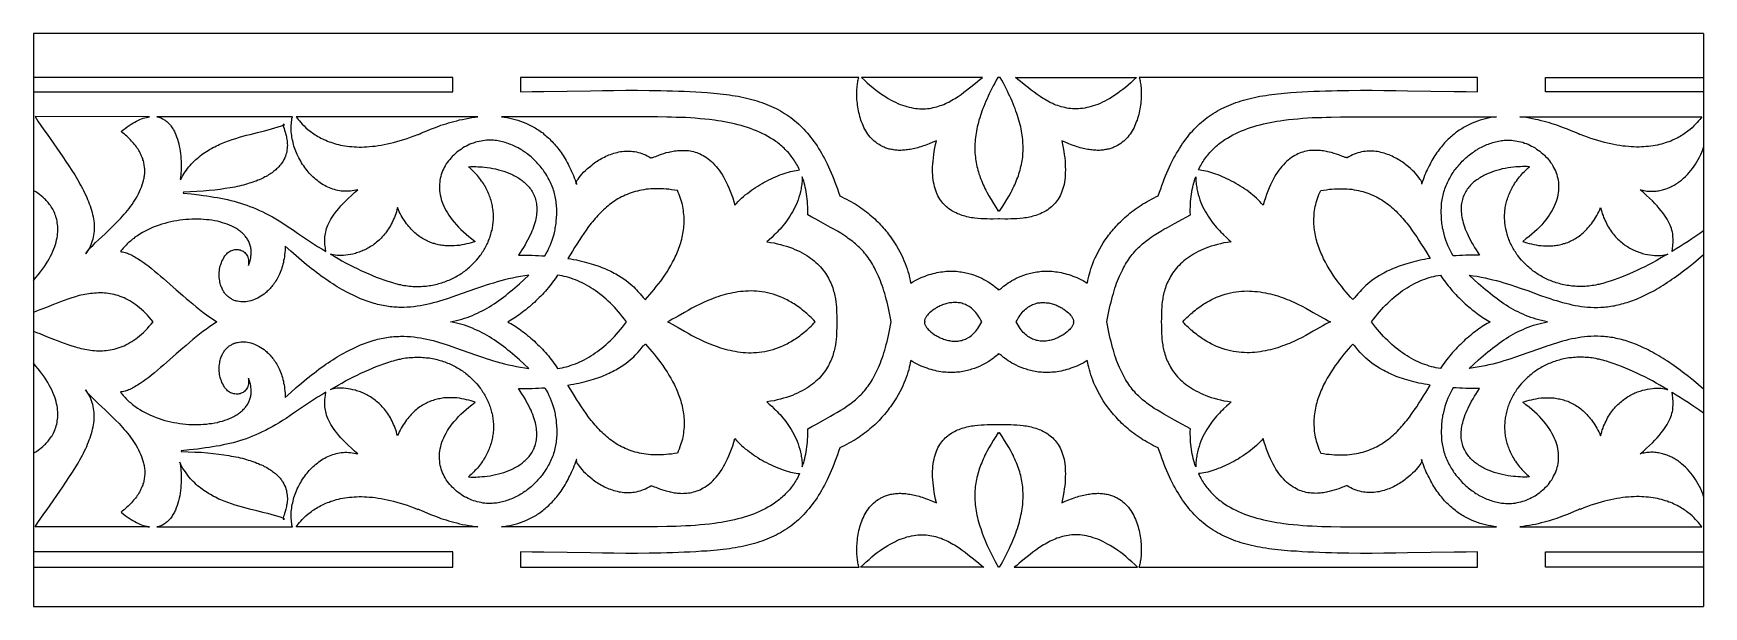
# Model space of a CAD drawing. Extents: x -53 to 63, y -91 to -51.
import ezdxf

# ---------------------------------------------------------------- set-up
doc = ezdxf.new("R2010")
doc.units = 0
doc.header["$MEASUREMENT"] = 0
doc.layers.get('0').update_dxf_attribs({"linetype": 'CONTINUOUS'})
doc.layers.add('LAYER_1', color=18, linetype='CONTINUOUS')

msp = doc.modelspace()

# ---------------------------------------------------------------- linework, layer by layer
for p, q in [((-53.41, -51.46), (-53.41, -91.46)), ((63.04, -51.46), (63.04, -91.46))]:
    msp.add_line(p, q)
at = {"layer": 'LAYER_1'}
for points in [[(63.04, -51.46), (-31.62, -51.46), (-53.41, -51.46)], [(-53.41, -91.46), (-31.62, -91.46), (63.04, -91.46)]]:
    msp.add_lwpolyline(points, dxfattribs=at)
for points in [[(-53.41, -55.53), (-24.17, -55.53), (-24.17, -54.54), (-53.41, -54.54)], [(13.92, -64.41), (13.87, -64.41), (13.5, -64.42), (13.3, -64.42), (13.1, -64.41), (12.88, -64.41), (12.67, -64.39), (12.45, -64.38), (12.23, -64.35), (12.11, -64.34), (12, -64.32), (11.89, -64.3), (11.78, -64.28), (11.67, -64.25), (11.56, -64.22), (11.45, -64.19), (11.34, -64.16), (11.23, -64.12), (11.13, -64.08), (11.02, -64.04), (10.92, -63.99), (10.82, -63.94), (10.72, -63.89), (10.62, -63.83), (10.53, -63.77), (10.43, -63.71), (10.34, -63.64), (10.26, -63.56), (10.17, -63.48), (10.09, -63.4), (10.01, -63.31), (9.93, -63.22), (9.86, -63.12), (9.79, -63.02), (9.73, -62.91), (9.66, -62.8), (9.61, -62.68), (9.55, -62.56), (9.51, -62.42), (9.46, -62.29), (9.42, -62.15), (9.39, -62), (9.36, -61.84), (9.33, -61.68), (9.31, -61.52), (9.3, -61.34), (9.29, -61.16), (9.29, -60.97), (9.29, -60.78), (9.3, -60.58), (9.32, -60.37), (9.34, -60.15), (9.37, -59.92), (9.4, -59.69), (9.44, -59.45), (9.49, -59.21), (9.55, -58.95), (9.3, -59.06), (9.05, -59.17), (8.82, -59.26), (8.59, -59.34), (8.47, -59.37), (8.36, -59.41), (8.25, -59.44), (8.15, -59.47), (8.04, -59.49), (7.94, -59.51), (7.83, -59.54), (7.73, -59.55), (7.64, -59.57), (7.54, -59.58), (7.44, -59.59), (7.35, -59.6), (7.26, -59.61), (7.17, -59.61), (7.08, -59.62), (6.99, -59.62), (6.9, -59.62), (6.82, -59.61), (6.73, -59.6), (6.65, -59.6), (6.57, -59.59), (6.49, -59.57), (6.42, -59.56), (6.34, -59.54), (6.27, -59.53), (6.2, -59.51), (6.12, -59.49), (6.05, -59.46), (5.99, -59.44), (5.92, -59.41), (5.85, -59.38), (5.79, -59.35), (5.66, -59.29), (5.55, -59.22), (5.43, -59.15), (5.32, -59.06), (5.22, -58.98), (5.12, -58.89), (5.03, -58.79), (4.94, -58.69), (4.85, -58.59), (4.77, -58.48), (4.7, -58.37), (4.63, -58.25), (4.56, -58.14), (4.5, -58.02), (4.44, -57.89), (4.39, -57.77), (4.34, -57.64), (4.29, -57.51), (4.25, -57.39), (4.21, -57.25), (4.18, -57.12), (4.15, -56.99), (4.12, -56.86), (4.09, -56.73), (4.07, -56.6), (4.05, -56.47), (4.04, -56.34), (4.02, -56.21), (4.01, -56.08), (4.01, -55.96), (4, -55.83), (4, -55.71), (4, -55.59), (4, -55.48), (4.01, -55.36), (4.02, -55.25), (4.03, -55.15), (4.04, -55.05), (4.05, -54.95), (4.07, -54.86), (4.08, -54.77), (4.1, -54.69), (4.12, -54.61), (4.14, -54.54), (-19.45, -54.54), (-19.45, -55.53), (-18.64, -55.52), (-17.83, -55.51), (-16.2, -55.48), (-14.56, -55.46), (-13.74, -55.45), (-12.93, -55.44), (-12.11, -55.43), (-11.29, -55.43), (-10.47, -55.44), (-9.66, -55.45), (-9.25, -55.46), (-8.85, -55.47), (-8.44, -55.49), (-8.04, -55.5), (-7.63, -55.52), (-7.23, -55.54), (-6.82, -55.57), (-6.42, -55.59), (-6.19, -55.61), (-5.97, -55.63), (-5.74, -55.65), (-5.52, -55.67), (-5.31, -55.7), (-5.09, -55.73), (-4.88, -55.75), (-4.68, -55.79), (-4.47, -55.82), (-4.27, -55.85), (-4.08, -55.89), (-3.88, -55.93), (-3.69, -55.98), (-3.5, -56.02), (-3.32, -56.07), (-3.14, -56.12), (-2.96, -56.17), (-2.78, -56.23), (-2.61, -56.29), (-2.44, -56.35), (-2.27, -56.41), (-2.11, -56.48), (-1.94, -56.55), (-1.79, -56.63), (-1.63, -56.7), (-1.47, -56.78), (-1.32, -56.87), (-1.17, -56.95), (-1.03, -57.04), (-0.88, -57.14), (-0.74, -57.23), (-0.6, -57.34), (-0.46, -57.44), (-0.33, -57.55), (-0.2, -57.66), (-0.07, -57.77), (0.06, -57.89), (0.19, -58.02), (0.31, -58.14), (0.43, -58.28), (0.55, -58.41), (0.67, -58.55), (0.78, -58.7), (0.9, -58.84), (1.01, -59), (1.12, -59.15), (1.23, -59.31), (1.33, -59.48), (1.44, -59.65), (1.54, -59.82), (1.64, -60), (1.74, -60.19), (1.84, -60.38), (1.93, -60.57), (2.03, -60.77), (2.12, -60.97), (2.21, -61.18), (2.3, -61.4), (2.39, -61.62), (2.48, -61.84), (2.56, -62.07), (2.65, -62.3), (2.73, -62.55), (2.81, -62.79), (2.97, -62.87), (3.13, -62.95), (3.29, -63.03), (3.44, -63.11), (3.59, -63.19), (3.74, -63.28), (3.88, -63.36), (4.02, -63.45), (4.16, -63.54), (4.29, -63.63), (4.42, -63.72), (4.55, -63.82), (4.67, -63.91), (4.79, -64.01), (4.91, -64.11), (5.03, -64.21), (5.14, -64.3), (5.25, -64.4), (5.35, -64.51), (5.46, -64.61), (5.56, -64.71), (5.66, -64.81), (5.75, -64.92), (5.85, -65.02), (5.94, -65.13), (6.03, -65.23), (6.11, -65.34), (6.19, -65.44), (6.27, -65.55), (6.35, -65.65), (6.5, -65.87), (6.64, -66.08), (6.77, -66.29), (6.89, -66.5), (7, -66.71), (7.11, -66.91), (7.2, -67.11), (7.29, -67.31), (7.37, -67.51), (7.44, -67.7), (7.51, -67.89), (7.57, -68.07), (7.62, -68.24), (7.66, -68.41), (7.7, -68.58), (7.73, -68.73), (7.76, -68.88), (7.91, -68.79), (8.06, -68.71), (8.2, -68.64), (8.35, -68.57), (8.49, -68.5), (8.63, -68.44), (8.77, -68.39), (8.91, -68.34), (9.05, -68.29), (9.19, -68.25), (9.32, -68.21), (9.46, -68.18), (9.59, -68.15), (9.72, -68.12), (9.85, -68.1), (9.98, -68.09), (10.11, -68.07), (10.23, -68.06), (10.35, -68.05), (10.48, -68.05), (10.6, -68.05), (10.72, -68.05), (10.83, -68.06), (10.95, -68.06), (11.06, -68.07), (11.18, -68.09), (11.29, -68.1), (11.4, -68.12), (11.5, -68.14), (11.61, -68.16), (11.71, -68.19), (11.81, -68.21), (11.91, -68.24), (12.01, -68.27), (12.2, -68.33), (12.38, -68.4), (12.55, -68.47), (12.71, -68.55), (12.87, -68.63), (13.01, -68.71), (13.15, -68.79), (13.27, -68.87), (13.39, -68.95), (13.5, -69.03), (13.59, -69.1), (13.68, -69.17), (13.76, -69.24), (13.82, -69.29), (13.87, -69.35), (13.92, -69.31), (13.96, -69.35), (14.01, -69.29), (14.08, -69.24), (14.15, -69.17), (14.24, -69.1), (14.34, -69.03), (14.44, -68.95), (14.56, -68.87), (14.69, -68.79), (14.82, -68.71), (14.97, -68.63), (15.12, -68.55), (15.28, -68.47), (15.46, -68.4), (15.64, -68.33), (15.83, -68.27), (15.92, -68.24), (16.02, -68.21), (16.12, -68.19), (16.23, -68.16), (16.33, -68.14), (16.44, -68.12), (16.55, -68.1), (16.66, -68.09), (16.77, -68.07), (16.88, -68.06), (17, -68.06), (17.12, -68.05), (17.24, -68.05), (17.36, -68.05), (17.48, -68.05), (17.6, -68.06), (17.73, -68.07), (17.86, -68.09), (17.98, -68.1), (18.11, -68.12), (18.25, -68.15), (18.38, -68.18), (18.51, -68.21), (18.65, -68.25), (18.78, -68.29), (18.92, -68.34), (19.06, -68.39), (19.2, -68.44), (19.35, -68.5), (19.49, -68.57), (19.63, -68.64), (19.78, -68.71), (19.92, -68.79), (20.07, -68.88), (20.1, -68.73), (20.13, -68.58), (20.17, -68.41), (20.22, -68.24), (20.27, -68.07), (20.33, -67.89), (20.39, -67.7), (20.46, -67.51), (20.54, -67.31), (20.63, -67.11), (20.73, -66.91), (20.83, -66.71), (20.94, -66.5), (21.06, -66.29), (21.19, -66.08), (21.33, -65.87), (21.48, -65.65), (21.56, -65.55), (21.64, -65.44), (21.72, -65.34), (21.81, -65.23), (21.9, -65.13), (21.99, -65.02), (22.08, -64.92), (22.18, -64.81), (22.27, -64.71), (22.38, -64.61), (22.48, -64.51), (22.59, -64.4), (22.7, -64.3), (22.81, -64.21), (22.92, -64.11), (23.04, -64.01), (23.16, -63.91), (23.29, -63.82), (23.42, -63.72), (23.55, -63.63), (23.68, -63.54), (23.82, -63.45), (23.95, -63.36), (24.1, -63.28), (24.24, -63.19), (24.39, -63.11), (24.55, -63.03), (24.7, -62.95), (24.86, -62.87), (25.02, -62.79), (25.1, -62.55), (25.19, -62.3), (25.27, -62.07), (25.36, -61.84), (25.44, -61.62), (25.53, -61.4), (25.62, -61.18), (25.71, -60.97), (25.81, -60.77), (25.9, -60.57), (26, -60.38), (26.09, -60.19), (26.19, -60), (26.29, -59.82), (26.4, -59.65), (26.5, -59.48), (26.61, -59.31), (26.71, -59.15), (26.82, -59), (26.94, -58.84), (27.05, -58.7), (27.16, -58.55), (27.28, -58.41), (27.4, -58.28), (27.52, -58.14), (27.65, -58.02), (27.77, -57.89), (27.9, -57.77), (28.03, -57.66), (28.16, -57.55), (28.3, -57.44), (28.43, -57.34), (28.57, -57.23), (28.72, -57.14), (28.86, -57.04), (29.01, -56.95), (29.16, -56.87), (29.31, -56.78), (29.46, -56.7), (29.62, -56.63), (29.78, -56.55), (29.94, -56.48), (30.11, -56.41), (30.27, -56.35), (30.44, -56.29), (30.62, -56.23), (30.79, -56.17), (30.97, -56.12), (31.15, -56.07), (31.34, -56.02), (31.53, -55.98), (31.72, -55.93), (31.91, -55.89), (32.11, -55.85), (32.31, -55.82), (32.51, -55.79), (32.72, -55.75), (32.93, -55.73), (33.14, -55.7), (33.36, -55.67), (33.58, -55.65), (33.8, -55.63), (34.03, -55.61), (34.26, -55.59), (34.66, -55.57), (35.06, -55.54), (35.46, -55.52), (35.87, -55.5), (36.27, -55.49), (36.68, -55.47), (37.09, -55.46), (37.49, -55.45), (38.31, -55.44), (39.12, -55.43), (39.94, -55.43), (40.76, -55.44), (41.58, -55.45), (42.4, -55.46), (44.03, -55.48), (45.66, -55.51), (46.48, -55.52), (47.29, -55.53), (47.29, -54.54), (23.69, -54.54), (23.71, -54.61), (23.73, -54.69), (23.75, -54.77), (23.77, -54.86), (23.78, -54.95), (23.8, -55.05), (23.81, -55.15), (23.82, -55.25), (23.82, -55.36), (23.83, -55.48), (23.83, -55.59), (23.83, -55.71), (23.83, -55.83), (23.83, -55.96), (23.82, -56.08), (23.81, -56.21), (23.8, -56.34), (23.78, -56.47), (23.76, -56.6), (23.74, -56.73), (23.72, -56.86), (23.69, -56.99), (23.66, -57.12), (23.62, -57.25), (23.58, -57.39), (23.54, -57.51), (23.49, -57.64), (23.44, -57.77), (23.39, -57.89), (23.33, -58.02), (23.27, -58.14), (23.2, -58.25), (23.13, -58.37), (23.06, -58.48), (22.98, -58.59), (22.9, -58.69), (22.81, -58.79), (22.71, -58.89), (22.61, -58.98), (22.51, -59.06), (22.4, -59.15), (22.29, -59.22), (22.17, -59.29), (22.05, -59.35), (21.98, -59.38), (21.92, -59.41), (21.85, -59.44), (21.78, -59.46), (21.71, -59.49), (21.64, -59.51), (21.57, -59.53), (21.49, -59.54), (21.42, -59.56), (21.34, -59.57), (21.26, -59.59), (21.18, -59.6), (21.1, -59.6), (21.02, -59.61), (20.93, -59.62), (20.85, -59.62), (20.76, -59.62), (20.67, -59.61), (20.58, -59.61), (20.49, -59.6), (20.39, -59.59), (20.3, -59.58), (20.2, -59.57), (20.1, -59.55), (20, -59.54), (19.9, -59.51), (19.79, -59.49), (19.69, -59.47), (19.58, -59.44), (19.47, -59.41), (19.36, -59.37), (19.25, -59.34), (19.02, -59.26), (18.78, -59.17), (18.54, -59.06), (18.29, -58.95), (18.34, -59.21), (18.39, -59.45), (18.43, -59.69), (18.47, -59.92), (18.5, -60.15), (18.52, -60.37), (18.53, -60.58), (18.54, -60.78), (18.55, -60.97), (18.54, -61.16), (18.54, -61.34), (18.52, -61.52), (18.5, -61.68), (18.48, -61.84), (18.45, -62), (18.41, -62.15), (18.37, -62.29), (18.33, -62.42), (18.28, -62.56), (18.23, -62.68), (18.17, -62.8), (18.11, -62.91), (18.04, -63.02), (17.97, -63.12), (17.9, -63.22), (17.83, -63.31), (17.75, -63.4), (17.66, -63.48), (17.58, -63.56), (17.49, -63.64), (17.4, -63.71), (17.31, -63.77), (17.21, -63.83), (17.11, -63.89), (17.01, -63.94), (16.91, -63.99), (16.81, -64.04), (16.71, -64.08), (16.6, -64.12), (16.49, -64.16), (16.38, -64.19), (16.27, -64.22), (16.16, -64.25), (16.05, -64.28), (15.94, -64.3), (15.83, -64.32), (15.72, -64.34), (15.61, -64.35), (15.39, -64.38), (15.17, -64.39), (14.95, -64.41), (14.74, -64.41), (14.53, -64.42), (14.33, -64.42), (13.96, -64.41)], [(4.33, -54.54), (4.53, -54.72), (4.73, -54.9), (4.92, -55.07), (5.11, -55.23), (5.29, -55.38), (5.48, -55.52), (5.66, -55.65), (5.84, -55.77), (6.02, -55.89), (6.19, -56), (6.36, -56.09), (6.53, -56.18), (6.7, -56.27), (6.86, -56.34), (7.02, -56.41), (7.18, -56.47), (7.34, -56.52), (7.5, -56.57), (7.65, -56.61), (7.8, -56.64), (7.95, -56.67), (8.1, -56.69), (8.24, -56.71), (8.38, -56.72), (8.52, -56.72), (8.66, -56.72), (8.8, -56.72), (8.93, -56.7), (9.06, -56.69), (9.19, -56.67), (9.32, -56.64), (9.45, -56.61), (9.58, -56.58), (9.7, -56.54), (9.82, -56.5), (9.94, -56.46), (10.06, -56.41), (10.18, -56.36), (10.29, -56.3), (10.41, -56.25), (10.52, -56.19), (10.63, -56.13), (10.74, -56.06), (10.85, -56), (10.95, -55.93), (11.06, -55.86), (11.27, -55.72), (11.47, -55.57), (11.66, -55.42), (11.86, -55.27), (12.05, -55.12), (12.41, -54.82), (12.59, -54.67), (12.76, -54.54)], [(13.92, -54.54), (13.83, -54.54), (13.72, -54.73), (13.62, -54.93), (13.52, -55.12), (13.42, -55.3), (13.33, -55.49), (13.24, -55.67), (13.16, -55.85), (13.08, -56.03), (13, -56.2), (12.93, -56.38), (12.86, -56.55), (12.79, -56.71), (12.73, -56.88), (12.67, -57.04), (12.62, -57.2), (12.57, -57.36), (12.52, -57.52), (12.48, -57.68), (12.44, -57.83), (12.4, -57.98), (12.37, -58.13), (12.34, -58.28), (12.32, -58.43), (12.3, -58.57), (12.28, -58.72), (12.26, -58.86), (12.25, -59), (12.24, -59.14), (12.23, -59.28), (12.23, -59.42), (12.23, -59.55), (12.24, -59.69), (12.24, -59.82), (12.25, -59.96), (12.27, -60.09), (12.28, -60.22), (12.3, -60.35), (12.33, -60.48), (12.35, -60.61), (12.38, -60.74), (12.41, -60.87), (12.45, -61), (12.48, -61.13), (12.52, -61.26), (12.57, -61.39), (12.61, -61.51), (12.66, -61.64), (12.71, -61.77), (12.76, -61.9), (12.82, -62.02), (12.88, -62.15), (12.94, -62.28), (13.01, -62.41), (13.07, -62.54), (13.21, -62.8), (13.36, -63.06), (13.53, -63.32), (13.7, -63.59), (13.87, -63.86), (13.92, -63.79), (13.96, -63.86), (14.14, -63.59), (14.31, -63.32), (14.47, -63.06), (14.62, -62.8), (14.76, -62.54), (14.83, -62.41), (14.89, -62.28), (14.95, -62.15), (15.01, -62.02), (15.07, -61.9), (15.12, -61.77), (15.17, -61.64), (15.22, -61.51), (15.27, -61.39), (15.31, -61.26), (15.35, -61.13), (15.39, -61), (15.42, -60.87), (15.45, -60.74), (15.48, -60.61), (15.51, -60.48), (15.53, -60.35), (15.55, -60.22), (15.57, -60.09), (15.58, -59.96), (15.59, -59.82), (15.6, -59.69), (15.6, -59.55), (15.6, -59.42), (15.6, -59.28), (15.59, -59.14), (15.59, -59), (15.57, -58.86), (15.56, -58.72), (15.54, -58.57), (15.52, -58.43), (15.49, -58.28), (15.46, -58.13), (15.43, -57.98), (15.39, -57.83), (15.35, -57.68), (15.31, -57.52), (15.26, -57.36), (15.21, -57.2), (15.16, -57.04), (15.1, -56.88), (15.04, -56.71), (14.98, -56.55), (14.91, -56.38), (14.83, -56.2), (14.76, -56.03), (14.68, -55.85), (14.59, -55.67), (14.5, -55.49), (14.41, -55.3), (14.32, -55.12), (14.22, -54.93), (14.11, -54.73), (14, -54.54)], [(23.5, -54.54), (23.3, -54.72), (23.11, -54.9), (22.92, -55.07), (22.73, -55.23), (22.54, -55.38), (22.35, -55.52), (22.17, -55.65), (21.99, -55.77), (21.82, -55.89), (21.64, -56), (21.47, -56.09), (21.3, -56.18), (21.14, -56.27), (20.97, -56.34), (20.81, -56.41), (20.65, -56.47), (20.49, -56.52), (20.34, -56.57), (20.18, -56.61), (20.03, -56.64), (19.89, -56.67), (19.74, -56.69), (19.59, -56.71), (19.45, -56.72), (19.31, -56.72), (19.17, -56.72), (19.04, -56.72), (18.9, -56.7), (18.77, -56.69), (18.64, -56.67), (18.51, -56.64), (18.38, -56.61), (18.26, -56.58), (18.14, -56.54), (18.01, -56.5), (17.89, -56.46), (17.77, -56.41), (17.66, -56.36), (17.54, -56.3), (17.43, -56.25), (17.32, -56.19), (17.21, -56.13), (17.1, -56.06), (16.99, -56), (16.88, -55.93), (16.78, -55.86), (16.57, -55.72), (16.37, -55.57), (16.17, -55.42), (15.98, -55.27), (15.79, -55.12), (15.42, -54.82), (15.24, -54.67), (15.07, -54.54)], [(63.04, -55.53), (52.01, -55.53), (52.01, -54.54), (63.04, -54.54)], [(-45.32, -57.28), (-53.29, -57.27), (-53.09, -57.58), (-52.88, -57.89), (-52.67, -58.19), (-52.46, -58.5), (-51.57, -59.76), (-51.35, -60.08), (-51.14, -60.39), (-50.93, -60.71), (-50.73, -61.02), (-50.53, -61.34), (-50.34, -61.65), (-50.25, -61.81), (-50.16, -61.97), (-50.07, -62.12), (-49.99, -62.28), (-49.91, -62.43), (-49.84, -62.59), (-49.76, -62.74), (-49.69, -62.9), (-49.63, -63.05), (-49.56, -63.2), (-49.51, -63.35), (-49.45, -63.5), (-49.4, -63.65), (-49.36, -63.8), (-49.31, -63.95), (-49.28, -64.1), (-49.25, -64.25), (-49.22, -64.4), (-49.2, -64.54), (-49.18, -64.69), (-49.17, -64.83), (-49.17, -64.97), (-49.17, -65.12), (-49.17, -65.26), (-49.19, -65.4), (-49.21, -65.53), (-49.23, -65.67), (-49.27, -65.81), (-49.3, -65.94), (-49.35, -66.08), (-49.4, -66.21), (-49.46, -66.34), (-49.53, -66.47), (-49.61, -66.6), (-49.69, -66.72), (-49.78, -66.85), (-49.74, -66.79), (-49.69, -66.72), (-49.63, -66.65), (-49.57, -66.57), (-49.5, -66.49), (-49.42, -66.41), (-49.25, -66.24), (-49.07, -66.06), (-48.86, -65.87), (-48.41, -65.44), (-48.17, -65.22), (-47.93, -64.98), (-47.69, -64.73), (-47.44, -64.48), (-47.32, -64.35), (-47.2, -64.22), (-47.08, -64.08), (-46.97, -63.95), (-46.85, -63.81), (-46.74, -63.67), (-46.63, -63.53), (-46.53, -63.39), (-46.43, -63.24), (-46.33, -63.09), (-46.24, -62.95), (-46.16, -62.8), (-46.08, -62.65), (-46, -62.5), (-45.93, -62.34), (-45.87, -62.19), (-45.82, -62.03), (-45.77, -61.88), (-45.73, -61.72), (-45.71, -61.64), (-45.69, -61.56), (-45.68, -61.48), (-45.67, -61.41), (-45.66, -61.33), (-45.65, -61.25), (-45.65, -61.17), (-45.65, -61.09), (-45.65, -61.01), (-45.65, -60.92), (-45.66, -60.84), (-45.66, -60.76), (-45.68, -60.68), (-45.69, -60.6), (-45.7, -60.52), (-45.72, -60.44), (-45.74, -60.36), (-45.77, -60.28), (-45.79, -60.19), (-45.82, -60.11), (-45.86, -60.03), (-45.89, -59.95), (-45.93, -59.87), (-45.97, -59.79), (-46.02, -59.7), (-46.06, -59.62), (-46.11, -59.54), (-46.17, -59.46), (-46.23, -59.38), (-46.29, -59.29), (-46.35, -59.21), (-46.42, -59.13), (-46.49, -59.05), (-46.57, -58.97), (-46.64, -58.88), (-46.73, -58.8), (-46.81, -58.72), (-46.9, -58.64), (-46.99, -58.56), (-47.09, -58.47), (-47.19, -58.39), (-47.3, -58.31), (-47.15, -58.2), (-47.01, -58.09), (-46.87, -57.98), (-46.73, -57.89), (-46.6, -57.8), (-46.47, -57.72), (-46.34, -57.65), (-46.22, -57.58), (-46.09, -57.52), (-45.98, -57.47), (-45.86, -57.42), (-45.75, -57.38), (-45.64, -57.35), (-45.53, -57.32), (-45.42, -57.3)], [(-43.17, -61.63), (-43.14, -61.65), (-43.07, -61.51), (-42.99, -61.38), (-42.91, -61.25), (-42.83, -61.13), (-42.74, -61.01), (-42.66, -60.89), (-42.57, -60.78), (-42.47, -60.67), (-42.38, -60.57), (-42.29, -60.46), (-42.19, -60.37), (-42.09, -60.27), (-41.99, -60.18), (-41.88, -60.09), (-41.78, -60.01), (-41.67, -59.92), (-41.57, -59.85), (-41.46, -59.77), (-41.35, -59.7), (-41.23, -59.63), (-41.12, -59.56), (-41, -59.49), (-40.89, -59.43), (-40.77, -59.37), (-40.65, -59.31), (-40.53, -59.25), (-40.41, -59.2), (-40.29, -59.15), (-40.05, -59.05), (-39.8, -58.96), (-39.55, -58.87), (-39.3, -58.79), (-39.05, -58.71), (-38.8, -58.64), (-38.54, -58.57), (-38.29, -58.51), (-37.79, -58.38), (-37.3, -58.26), (-37.05, -58.19), (-36.81, -58.13), (-36.58, -58.06), (-36.35, -57.99), (-36.12, -57.92), (-35.9, -57.84), (-35.93, -57.82), (-35.96, -57.82), (-35.97, -57.81), (-35.98, -57.82), (-35.99, -57.82), (-36, -57.83), (-36, -57.85), (-36, -57.87), (-35.99, -57.91), (-35.97, -57.99), (-35.93, -58.09), (-35.89, -58.21), (-35.85, -58.35), (-35.81, -58.51), (-35.79, -58.59), (-35.77, -58.68), (-35.75, -58.77), (-35.73, -58.87), (-35.72, -58.96), (-35.71, -59.06), (-35.71, -59.16), (-35.7, -59.27), (-35.71, -59.37), (-35.71, -59.48), (-35.73, -59.59), (-35.74, -59.7), (-35.77, -59.81), (-35.8, -59.92), (-35.84, -60.03), (-35.88, -60.15), (-35.94, -60.26), (-36, -60.37), (-36.07, -60.48), (-36.11, -60.54), (-36.15, -60.59), (-36.19, -60.65), (-36.24, -60.7), (-36.29, -60.76), (-36.34, -60.81), (-36.39, -60.87), (-36.45, -60.92), (-36.51, -60.98), (-36.57, -61.03), (-36.64, -61.08), (-36.7, -61.13), (-36.77, -61.19), (-36.85, -61.24), (-36.93, -61.29), (-37.01, -61.34), (-37.09, -61.39), (-37.18, -61.44), (-37.27, -61.48), (-37.36, -61.53), (-37.46, -61.58), (-37.56, -61.62), (-37.66, -61.67), (-37.77, -61.71), (-37.88, -61.76), (-38, -61.8), (-38.11, -61.84), (-38.24, -61.88), (-38.36, -61.92), (-38.49, -61.96), (-38.63, -62), (-38.77, -62.04), (-38.91, -62.07), (-39.06, -62.11), (-39.21, -62.14), (-39.36, -62.18), (-39.68, -62.24), (-40.03, -62.29), (-40.38, -62.35), (-40.76, -62.39), (-41.16, -62.43), (-41.57, -62.47), (-42.01, -62.5), (-42.47, -62.52), (-42.94, -62.54), (-42.96, -62.6), (-42.39, -62.66), (-41.84, -62.73), (-41.58, -62.76), (-41.32, -62.8), (-41.07, -62.84), (-40.82, -62.88), (-40.58, -62.92), (-40.34, -62.96), (-40.1, -63.01), (-39.87, -63.06), (-39.64, -63.11), (-39.42, -63.17), (-39.19, -63.23), (-38.97, -63.3), (-38.75, -63.37), (-38.53, -63.45), (-38.31, -63.53), (-38.09, -63.62), (-37.87, -63.71), (-37.65, -63.81), (-37.42, -63.92), (-37.2, -64.03), (-36.97, -64.15), (-36.74, -64.27), (-36.5, -64.41), (-36.27, -64.55), (-36.02, -64.7), (-35.78, -64.86), (-35.53, -65.02), (-35.27, -65.2), (-34.99, -65.39), (-34.71, -65.58), (-34.44, -65.77), (-34.15, -65.95), (-33.87, -66.14), (-33.59, -66.32), (-33.3, -66.5), (-33.02, -66.67), (-33.04, -66.47), (-33.07, -66.28), (-33.08, -66.18), (-33.08, -66.08), (-33.09, -65.97), (-33.09, -65.87), (-33.09, -65.76), (-33.08, -65.66), (-33.07, -65.55), (-33.05, -65.43), (-33.03, -65.32), (-33, -65.2), (-32.97, -65.08), (-32.92, -64.96), (-32.87, -64.83), (-32.81, -64.7), (-32.74, -64.57), (-32.67, -64.43), (-32.58, -64.28), (-32.48, -64.14), (-32.37, -63.98), (-32.25, -63.83), (-32.11, -63.67), (-31.97, -63.5), (-31.81, -63.32), (-31.63, -63.15), (-31.44, -62.96), (-31.24, -62.77), (-31.02, -62.57), (-30.79, -62.37), (-30.92, -62.4), (-31.05, -62.43), (-31.18, -62.45), (-31.31, -62.47), (-31.43, -62.48), (-31.56, -62.48), (-31.69, -62.48), (-31.81, -62.47), (-31.94, -62.46), (-32.06, -62.44), (-32.18, -62.42), (-32.3, -62.39), (-32.42, -62.36), (-32.53, -62.33), (-32.65, -62.28), (-32.76, -62.24), (-32.88, -62.19), (-32.99, -62.14), (-33.1, -62.08), (-33.2, -62.02), (-33.31, -61.95), (-33.41, -61.88), (-33.51, -61.81), (-33.61, -61.73), (-33.71, -61.66), (-33.81, -61.57), (-33.9, -61.49), (-33.99, -61.4), (-34.08, -61.31), (-34.17, -61.21), (-34.25, -61.12), (-34.33, -61.02), (-34.41, -60.92), (-34.49, -60.81), (-34.56, -60.71), (-34.64, -60.6), (-34.71, -60.49), (-34.77, -60.38), (-34.84, -60.27), (-34.9, -60.15), (-34.95, -60.04), (-35.01, -59.92), (-35.06, -59.8), (-35.11, -59.68), (-35.15, -59.56), (-35.2, -59.44), (-35.24, -59.32), (-35.27, -59.2), (-35.3, -59.08), (-35.33, -58.96), (-35.36, -58.83), (-35.38, -58.71), (-35.4, -58.59), (-35.41, -58.47), (-35.43, -58.34), (-35.43, -58.22), (-35.44, -58.1), (-35.44, -57.98), (-35.43, -57.86), (-35.42, -57.74), (-35.41, -57.63), (-35.4, -57.51), (-35.38, -57.4), (-35.35, -57.28), (-44.81, -57.28), (-44.74, -57.29), (-44.67, -57.31), (-44.6, -57.33), (-44.53, -57.35), (-44.47, -57.38), (-44.4, -57.41), (-44.34, -57.44), (-44.28, -57.48), (-44.22, -57.52), (-44.17, -57.56), (-44.11, -57.6), (-44.06, -57.65), (-44.01, -57.7), (-43.96, -57.75), (-43.91, -57.8), (-43.86, -57.86), (-43.82, -57.92), (-43.77, -57.98), (-43.73, -58.04), (-43.69, -58.11), (-43.65, -58.17), (-43.61, -58.24), (-43.58, -58.31), (-43.54, -58.38), (-43.48, -58.53), (-43.42, -58.68), (-43.36, -58.84), (-43.32, -59), (-43.27, -59.17), (-43.24, -59.34), (-43.2, -59.51), (-43.17, -59.68), (-43.15, -59.85), (-43.13, -60.03), (-43.12, -60.2), (-43.11, -60.37), (-43.1, -60.54), (-43.1, -60.71), (-43.1, -60.88), (-43.11, -61.04), (-43.12, -61.19), (-43.13, -61.35), (-43.15, -61.49)], [(-22.41, -57.29), (-35.08, -57.28), (-35.02, -57.37), (-34.95, -57.47), (-34.86, -57.57), (-34.76, -57.68), (-34.66, -57.8), (-34.54, -57.92), (-34.41, -58.04), (-34.27, -58.16), (-34.11, -58.29), (-34.03, -58.35), (-33.94, -58.41), (-33.86, -58.47), (-33.77, -58.53), (-33.67, -58.59), (-33.57, -58.65), (-33.47, -58.7), (-33.37, -58.76), (-33.26, -58.81), (-33.15, -58.87), (-33.03, -58.92), (-32.91, -58.97), (-32.79, -59.02), (-32.67, -59.06), (-32.54, -59.1), (-32.41, -59.14), (-32.27, -59.18), (-32.13, -59.22), (-31.99, -59.25), (-31.84, -59.28), (-31.69, -59.3), (-31.53, -59.33), (-31.38, -59.35), (-31.21, -59.36), (-31.05, -59.37), (-30.88, -59.38), (-30.7, -59.39), (-30.53, -59.39), (-30.34, -59.38), (-30.16, -59.37), (-29.97, -59.36), (-29.77, -59.34), (-29.57, -59.32), (-29.37, -59.29), (-29.16, -59.26), (-28.95, -59.22), (-28.74, -59.17), (-28.52, -59.12), (-28.29, -59.07), (-28.07, -59.01), (-27.83, -58.94), (-27.59, -58.87), (-27.35, -58.79), (-27.11, -58.7), (-26.86, -58.61), (-26.6, -58.51), (-26.61, -58.52), (-26.61, -58.52), (-26.6, -58.52), (-26.59, -58.52), (-26.56, -58.51), (-26.47, -58.47), (-26.34, -58.41), (-25.97, -58.25), (-25.72, -58.15), (-25.45, -58.04), (-25.15, -57.93), (-24.99, -57.87), (-24.82, -57.82), (-24.64, -57.76), (-24.46, -57.71), (-24.28, -57.65), (-24.09, -57.6), (-23.89, -57.55), (-23.69, -57.5), (-23.48, -57.46), (-23.28, -57.41), (-23.06, -57.38), (-22.85, -57.34), (-22.63, -57.31)], [(0.01, -60.99), (-0.04, -60.89), (-0.09, -60.78), (-0.14, -60.68), (-0.2, -60.58), (-0.25, -60.49), (-0.31, -60.39), (-0.37, -60.3), (-0.44, -60.21), (-0.5, -60.12), (-0.57, -60.03), (-0.63, -59.95), (-0.7, -59.87), (-0.77, -59.78), (-0.85, -59.7), (-0.92, -59.63), (-0.99, -59.55), (-1.07, -59.47), (-1.15, -59.4), (-1.23, -59.33), (-1.31, -59.26), (-1.39, -59.19), (-1.48, -59.12), (-1.56, -59.06), (-1.65, -59), (-1.83, -58.87), (-2.01, -58.76), (-2.2, -58.65), (-2.39, -58.54), (-2.59, -58.44), (-2.79, -58.35), (-2.99, -58.26), (-3.2, -58.18), (-3.41, -58.1), (-3.63, -58.02), (-3.85, -57.95), (-4.07, -57.89), (-4.29, -57.83), (-4.52, -57.77), (-4.75, -57.72), (-4.98, -57.67), (-5.22, -57.63), (-5.46, -57.59), (-5.69, -57.55), (-5.93, -57.52), (-6.26, -57.47), (-6.59, -57.44), (-6.93, -57.41), (-7.26, -57.38), (-7.59, -57.36), (-7.93, -57.34), (-8.26, -57.33), (-8.59, -57.32), (-8.92, -57.31), (-9.25, -57.3), (-9.9, -57.29), (-11.14, -57.29), (-17.01, -57.29), (-20.77, -57.29), (-20.58, -57.31), (-20.39, -57.34), (-20.2, -57.38), (-20.01, -57.42), (-19.82, -57.47), (-19.63, -57.52), (-19.44, -57.58), (-19.25, -57.65), (-19.07, -57.73), (-18.88, -57.81), (-18.7, -57.9), (-18.52, -58), (-18.43, -58.05), (-18.34, -58.11), (-18.25, -58.16), (-18.16, -58.22), (-18.08, -58.28), (-17.99, -58.35), (-17.9, -58.41), (-17.82, -58.48), (-17.73, -58.55), (-17.65, -58.62), (-17.56, -58.69), (-17.48, -58.77), (-17.4, -58.85), (-17.32, -58.93), (-17.24, -59.01), (-17.16, -59.1), (-17.08, -59.19), (-17, -59.28), (-16.92, -59.37), (-16.84, -59.47), (-16.77, -59.57), (-16.69, -59.67), (-16.62, -59.78), (-16.55, -59.88), (-16.48, -59.99), (-16.41, -60.1), (-16.34, -60.22), (-16.27, -60.34), (-16.2, -60.46), (-16.13, -60.58), (-16.07, -60.71), (-16, -60.84), (-15.94, -60.97), (-15.88, -61.1), (-15.82, -61.24), (-15.76, -61.38), (-15.7, -61.53), (-15.64, -61.67), (-15.59, -61.83), (-15.53, -61.98), (-15.55, -61.97), (-15.56, -61.96), (-15.57, -61.94), (-15.57, -61.92), (-15.57, -61.89), (-15.56, -61.86), (-15.55, -61.83), (-15.54, -61.79), (-15.52, -61.75), (-15.49, -61.71), (-15.43, -61.62), (-15.36, -61.51), (-15.27, -61.4), (-15.17, -61.28), (-15.05, -61.15), (-14.92, -61.02), (-14.78, -60.89), (-14.62, -60.76), (-14.46, -60.63), (-14.37, -60.56), (-14.28, -60.5), (-14.19, -60.43), (-14.1, -60.37), (-14, -60.31), (-13.91, -60.25), (-13.81, -60.19), (-13.7, -60.14), (-13.6, -60.09), (-13.49, -60.03), (-13.39, -59.99), (-13.28, -59.94), (-13.16, -59.9), (-13.05, -59.86), (-12.94, -59.82), (-12.82, -59.79), (-12.71, -59.76), (-12.59, -59.73), (-12.47, -59.71), (-12.35, -59.69), (-12.23, -59.68), (-12.11, -59.67), (-11.98, -59.67), (-11.86, -59.67), (-11.74, -59.68), (-11.61, -59.69), (-11.49, -59.71), (-11.36, -59.73), (-11.24, -59.76), (-11.11, -59.79), (-10.98, -59.84), (-10.86, -59.88), (-10.73, -59.94), (-10.61, -60), (-10.48, -60.07), (-10.35, -60.15), (-10.36, -60.14), (-10.33, -60.14), (-10.3, -60.13), (-10.23, -60.11), (-10.13, -60.08), (-10.02, -60.04), (-9.76, -59.94), (-9.61, -59.89), (-9.45, -59.84), (-9.28, -59.78), (-9.09, -59.74), (-9, -59.72), (-8.9, -59.69), (-8.8, -59.68), (-8.7, -59.66), (-8.6, -59.65), (-8.5, -59.63), (-8.39, -59.62), (-8.28, -59.62), (-8.17, -59.62), (-8.06, -59.62), (-7.95, -59.62), (-7.84, -59.63), (-7.73, -59.64), (-7.62, -59.66), (-7.5, -59.68), (-7.39, -59.71), (-7.27, -59.74), (-7.16, -59.78), (-7.05, -59.82), (-6.93, -59.87), (-6.82, -59.93), (-6.7, -59.99), (-6.59, -60.06), (-6.47, -60.13), (-6.36, -60.21), (-6.25, -60.3), (-6.14, -60.4), (-6.03, -60.5), (-5.92, -60.62), (-5.81, -60.74), (-5.7, -60.87), (-5.6, -61.01), (-5.5, -61.15), (-5.39, -61.31), (-5.29, -61.48), (-5.2, -61.65), (-5.1, -61.84), (-5.01, -62.03), (-4.91, -62.24), (-4.83, -62.46), (-4.74, -62.69), (-4.65, -62.93), (-4.57, -63.18), (-4.5, -63.44), (-4.39, -63.32), (-4.27, -63.19), (-4.16, -63.08), (-4.03, -62.96), (-3.9, -62.84), (-3.77, -62.73), (-3.63, -62.62), (-3.49, -62.51), (-3.35, -62.41), (-3.21, -62.3), (-3.06, -62.21), (-2.91, -62.11), (-2.75, -62.02), (-2.6, -61.93), (-2.45, -61.84), (-2.29, -61.76), (-2.13, -61.68), (-1.98, -61.6), (-1.82, -61.53), (-1.67, -61.46), (-1.51, -61.4), (-1.36, -61.34), (-1.21, -61.28), (-1.06, -61.23), (-0.92, -61.18), (-0.77, -61.14), (-0.63, -61.1), (-0.49, -61.07), (-0.36, -61.04), (-0.23, -61.02), (-0.11, -61)], [(27.82, -60.99), (27.87, -60.89), (27.92, -60.78), (27.98, -60.68), (28.03, -60.58), (28.09, -60.49), (28.15, -60.39), (28.21, -60.3), (28.27, -60.21), (28.33, -60.12), (28.4, -60.03), (28.47, -59.95), (28.54, -59.87), (28.61, -59.78), (28.68, -59.7), (28.75, -59.63), (28.83, -59.55), (28.91, -59.47), (28.98, -59.4), (29.06, -59.33), (29.15, -59.26), (29.23, -59.19), (29.31, -59.12), (29.4, -59.06), (29.48, -59), (29.66, -58.87), (29.84, -58.76), (30.03, -58.65), (30.22, -58.54), (30.42, -58.44), (30.62, -58.35), (30.83, -58.26), (31.03, -58.18), (31.25, -58.1), (31.46, -58.02), (31.68, -57.95), (31.9, -57.89), (32.13, -57.83), (32.36, -57.77), (32.59, -57.72), (32.82, -57.67), (33.05, -57.63), (33.29, -57.59), (33.53, -57.55), (33.77, -57.52), (34.1, -57.47), (34.43, -57.44), (34.76, -57.41), (35.09, -57.38), (35.43, -57.36), (35.76, -57.34), (36.09, -57.33), (36.43, -57.32), (36.76, -57.31), (37.08, -57.3), (37.73, -57.29), (38.98, -57.29), (44.84, -57.29), (48.6, -57.29), (48.41, -57.31), (48.22, -57.34), (48.03, -57.38), (47.84, -57.42), (47.65, -57.47), (47.46, -57.52), (47.28, -57.58), (47.09, -57.65), (46.9, -57.73), (46.72, -57.81), (46.54, -57.9), (46.36, -58), (46.27, -58.05), (46.18, -58.11), (46.09, -58.16), (46, -58.22), (45.91, -58.28), (45.82, -58.35), (45.74, -58.41), (45.65, -58.48), (45.57, -58.55), (45.48, -58.62), (45.4, -58.69), (45.32, -58.77), (45.23, -58.85), (45.15, -58.93), (45.07, -59.01), (44.99, -59.1), (44.91, -59.19), (44.83, -59.28), (44.76, -59.37), (44.68, -59.47), (44.6, -59.57), (44.53, -59.67), (44.45, -59.78), (44.38, -59.88), (44.31, -59.99), (44.24, -60.1), (44.17, -60.22), (44.1, -60.34), (44.03, -60.46), (43.97, -60.58), (43.9, -60.71), (43.84, -60.84), (43.77, -60.97), (43.71, -61.1), (43.65, -61.24), (43.59, -61.38), (43.53, -61.53), (43.48, -61.67), (43.42, -61.83), (43.37, -61.98), (43.38, -61.97), (43.4, -61.96), (43.4, -61.94), (43.4, -61.92), (43.4, -61.89), (43.4, -61.86), (43.39, -61.83), (43.37, -61.79), (43.35, -61.75), (43.33, -61.71), (43.27, -61.62), (43.19, -61.51), (43.1, -61.4), (43, -61.28), (42.88, -61.15), (42.75, -61.02), (42.61, -60.89), (42.46, -60.76), (42.29, -60.63), (42.21, -60.56), (42.12, -60.5), (42.03, -60.43), (41.93, -60.37), (41.84, -60.31), (41.74, -60.25), (41.64, -60.19), (41.54, -60.14), (41.43, -60.09), (41.33, -60.03), (41.22, -59.99), (41.11, -59.94), (41, -59.9), (40.89, -59.86), (40.77, -59.82), (40.66, -59.79), (40.54, -59.76), (40.42, -59.73), (40.3, -59.71), (40.18, -59.69), (40.06, -59.68), (39.94, -59.67), (39.82, -59.67), (39.7, -59.67), (39.57, -59.68), (39.45, -59.69), (39.32, -59.71), (39.2, -59.73), (39.07, -59.76), (38.94, -59.79), (38.82, -59.84), (38.69, -59.88), (38.57, -59.94), (38.44, -60), (38.31, -60.07), (38.19, -60.15), (38.2, -60.14), (38.17, -60.14), (38.14, -60.13), (38.06, -60.11), (37.97, -60.08), (37.86, -60.04), (37.6, -59.94), (37.45, -59.89), (37.28, -59.84), (37.11, -59.78), (36.93, -59.74), (36.83, -59.72), (36.74, -59.69), (36.64, -59.68), (36.54, -59.66), (36.43, -59.65), (36.33, -59.63), (36.22, -59.62), (36.12, -59.62), (36.01, -59.62), (35.9, -59.62), (35.79, -59.62), (35.68, -59.63), (35.56, -59.64), (35.45, -59.66), (35.34, -59.68), (35.22, -59.71), (35.11, -59.74), (34.99, -59.78), (34.88, -59.82), (34.76, -59.87), (34.65, -59.93), (34.54, -59.99), (34.42, -60.06), (34.31, -60.13), (34.2, -60.21), (34.08, -60.3), (33.97, -60.4), (33.86, -60.5), (33.75, -60.62), (33.64, -60.74), (33.54, -60.87), (33.43, -61.01), (33.33, -61.15), (33.23, -61.31), (33.13, -61.48), (33.03, -61.65), (32.93, -61.84), (32.84, -62.03), (32.75, -62.24), (32.66, -62.46), (32.57, -62.69), (32.49, -62.93), (32.41, -63.18), (32.33, -63.44), (32.22, -63.32), (32.11, -63.19), (31.99, -63.08), (31.87, -62.96), (31.74, -62.84), (31.6, -62.73), (31.47, -62.62), (31.33, -62.51), (31.19, -62.41), (31.04, -62.3), (30.89, -62.21), (30.74, -62.11), (30.59, -62.02), (30.44, -61.93), (30.28, -61.84), (30.12, -61.76), (29.97, -61.68), (29.81, -61.6), (29.66, -61.53), (29.5, -61.46), (29.35, -61.4), (29.2, -61.34), (29.04, -61.28), (28.9, -61.23), (28.75, -61.18), (28.61, -61.14), (28.47, -61.1), (28.33, -61.07), (28.19, -61.04), (28.07, -61.02), (27.94, -61)], [(50.24, -57.29), (62.92, -57.28), (62.85, -57.37), (62.78, -57.47), (62.69, -57.57), (62.6, -57.68), (62.49, -57.8), (62.37, -57.92), (62.24, -58.04), (62.1, -58.16), (61.95, -58.29), (61.86, -58.35), (61.78, -58.41), (61.69, -58.47), (61.6, -58.53), (61.5, -58.59), (61.41, -58.65), (61.31, -58.7), (61.2, -58.76), (61.09, -58.81), (60.98, -58.87), (60.87, -58.92), (60.75, -58.97), (60.63, -59.02), (60.5, -59.06), (60.37, -59.1), (60.24, -59.14), (60.1, -59.18), (59.97, -59.22), (59.82, -59.25), (59.67, -59.28), (59.52, -59.3), (59.37, -59.33), (59.21, -59.35), (59.05, -59.36), (58.88, -59.37), (58.71, -59.38), (58.54, -59.39), (58.36, -59.39), (58.18, -59.38), (57.99, -59.37), (57.8, -59.36), (57.61, -59.34), (57.41, -59.32), (57.21, -59.29), (57, -59.26), (56.79, -59.22), (56.57, -59.17), (56.35, -59.12), (56.13, -59.07), (55.9, -59.01), (55.67, -58.94), (55.43, -58.87), (55.19, -58.79), (54.94, -58.7), (54.69, -58.61), (54.43, -58.51), (54.44, -58.52), (54.44, -58.52), (54.44, -58.52), (54.42, -58.52), (54.39, -58.51), (54.31, -58.47), (54.18, -58.41), (53.8, -58.25), (53.56, -58.15), (53.28, -58.04), (52.98, -57.93), (52.82, -57.87), (52.65, -57.82), (52.48, -57.76), (52.3, -57.71), (52.11, -57.65), (51.92, -57.6), (51.72, -57.55), (51.52, -57.5), (51.32, -57.46), (51.11, -57.41), (50.9, -57.38), (50.68, -57.34), (50.46, -57.31)], [(-17.75, -66.98), (-17.65, -66.81), (-17.55, -66.63), (-17.46, -66.45), (-17.38, -66.27), (-17.3, -66.07), (-17.23, -65.88), (-17.17, -65.68), (-17.11, -65.48), (-17.06, -65.27), (-17.04, -65.16), (-17.02, -65.05), (-17, -64.94), (-16.99, -64.83), (-16.97, -64.72), (-16.96, -64.61), (-16.95, -64.49), (-16.94, -64.38), (-16.93, -64.26), (-16.92, -64.15), (-16.92, -64.03), (-16.92, -63.91), (-16.92, -63.78), (-16.92, -63.66), (-16.93, -63.54), (-16.94, -63.43), (-16.95, -63.31), (-16.96, -63.19), (-16.98, -63.08), (-17, -62.96), (-17.02, -62.85), (-17.05, -62.74), (-17.08, -62.63), (-17.11, -62.51), (-17.14, -62.4), (-17.18, -62.3), (-17.22, -62.19), (-17.26, -62.08), (-17.31, -61.98), (-17.35, -61.87), (-17.4, -61.77), (-17.45, -61.67), (-17.51, -61.56), (-17.56, -61.46), (-17.62, -61.37), (-17.68, -61.27), (-17.74, -61.17), (-17.81, -61.08), (-17.87, -60.99), (-17.94, -60.9), (-18.01, -60.81), (-18.08, -60.72), (-18.16, -60.63), (-18.23, -60.55), (-18.31, -60.47), (-18.39, -60.38), (-18.47, -60.3), (-18.55, -60.23), (-18.63, -60.15), (-18.71, -60.08), (-18.8, -60.01), (-18.89, -59.93), (-18.98, -59.87), (-19.06, -59.8), (-19.15, -59.74), (-19.25, -59.67), (-19.34, -59.61), (-19.43, -59.56), (-19.53, -59.5), (-19.62, -59.45), (-19.72, -59.4), (-19.81, -59.35), (-19.91, -59.3), (-20.01, -59.26), (-20.11, -59.22), (-20.21, -59.18), (-20.31, -59.14), (-20.4, -59.11), (-20.51, -59.08), (-20.61, -59.05), (-20.71, -59.02), (-20.81, -59), (-20.91, -58.98), (-21.01, -58.96), (-21.11, -58.94), (-21.21, -58.93), (-21.32, -58.92), (-21.42, -58.91), (-21.55, -58.91), (-21.68, -58.91), (-21.81, -58.92), (-21.94, -58.93), (-22.07, -58.95), (-22.2, -58.97), (-22.33, -59), (-22.46, -59.03), (-22.59, -59.06), (-22.72, -59.11), (-22.85, -59.15), (-22.97, -59.2), (-23.1, -59.26), (-23.22, -59.32), (-23.34, -59.38), (-23.46, -59.45), (-23.57, -59.53), (-23.68, -59.6), (-23.79, -59.68), (-23.9, -59.77), (-24, -59.86), (-24.1, -59.95), (-24.2, -60.04), (-24.29, -60.14), (-24.38, -60.25), (-24.47, -60.35), (-24.55, -60.46), (-24.62, -60.57), (-24.69, -60.69), (-24.76, -60.81), (-24.82, -60.93), (-24.88, -61.05), (-24.93, -61.18), (-24.97, -61.31), (-25.01, -61.44), (-25.04, -61.58), (-25.07, -61.71), (-25.08, -61.85), (-25.1, -61.99), (-25.1, -62.14), (-25.1, -62.28), (-25.09, -62.43), (-25.07, -62.58), (-25.05, -62.73), (-25.01, -62.88), (-24.97, -63.04), (-24.92, -63.19), (-24.87, -63.35), (-24.8, -63.51), (-24.72, -63.67), (-24.64, -63.83), (-24.54, -63.99), (-24.44, -64.15), (-24.33, -64.31), (-24.2, -64.48), (-24.07, -64.64), (-23.92, -64.81), (-23.77, -64.97), (-23.6, -65.14), (-23.43, -65.3), (-23.24, -65.47), (-23.04, -65.64), (-22.83, -65.8), (-22.61, -65.97), (-22.75, -66.02), (-22.89, -66.07), (-23.05, -66.11), (-23.2, -66.15), (-23.37, -66.19), (-23.53, -66.22), (-23.7, -66.25), (-23.88, -66.27), (-24.06, -66.28), (-24.24, -66.29), (-24.42, -66.29), (-24.51, -66.29), (-24.61, -66.28), (-24.7, -66.28), (-24.79, -66.27), (-24.89, -66.26), (-24.98, -66.24), (-25.07, -66.23), (-25.17, -66.21), (-25.26, -66.19), (-25.36, -66.16), (-25.45, -66.13), (-25.54, -66.11), (-25.64, -66.07), (-25.73, -66.04), (-25.82, -66), (-25.92, -65.96), (-26.01, -65.92), (-26.1, -65.87), (-26.19, -65.82), (-26.28, -65.76), (-26.37, -65.71), (-26.46, -65.65), (-26.55, -65.58), (-26.64, -65.52), (-26.73, -65.44), (-26.81, -65.37), (-26.9, -65.29), (-26.98, -65.21), (-27.07, -65.12), (-27.15, -65.03), (-27.23, -64.94), (-27.31, -64.84), (-27.39, -64.74), (-27.47, -64.63), (-27.54, -64.52), (-27.62, -64.4), (-27.69, -64.29), (-27.76, -64.16), (-27.83, -64.03), (-27.9, -63.9), (-27.96, -63.76), (-28.03, -63.62), (-28.06, -63.76), (-28.1, -63.9), (-28.15, -64.04), (-28.19, -64.17), (-28.24, -64.3), (-28.29, -64.42), (-28.35, -64.54), (-28.4, -64.66), (-28.46, -64.78), (-28.52, -64.89), (-28.58, -64.99), (-28.65, -65.1), (-28.71, -65.2), (-28.78, -65.3), (-28.85, -65.39), (-28.93, -65.48), (-29, -65.57), (-29.08, -65.65), (-29.15, -65.74), (-29.23, -65.81), (-29.31, -65.89), (-29.39, -65.96), (-29.48, -66.03), (-29.56, -66.1), (-29.64, -66.16), (-29.73, -66.23), (-29.81, -66.28), (-29.9, -66.34), (-29.99, -66.39), (-30.08, -66.44), (-30.16, -66.49), (-30.25, -66.54), (-30.34, -66.58), (-30.43, -66.62), (-30.52, -66.66), (-30.61, -66.69), (-30.69, -66.73), (-30.78, -66.76), (-30.87, -66.78), (-30.96, -66.81), (-31.13, -66.86), (-31.3, -66.89), (-31.47, -66.92), (-31.63, -66.94), (-31.79, -66.95), (-31.94, -66.96), (-32.09, -66.96), (-32.23, -66.95), (-32.36, -66.94), (-32.48, -66.92), (-32.6, -66.89), (-32.65, -66.88), (-32.7, -66.86), (-32.44, -67.01), (-32.17, -67.17), (-31.9, -67.32), (-31.64, -67.46), (-31.37, -67.6), (-31.1, -67.74), (-30.84, -67.87), (-30.57, -68), (-30.3, -68.12), (-30.03, -68.24), (-29.77, -68.35), (-29.5, -68.46), (-29.23, -68.56), (-28.97, -68.66), (-28.7, -68.75), (-28.44, -68.83), (-28.31, -68.87), (-28.19, -68.91), (-28.06, -68.94), (-27.94, -68.97), (-27.81, -68.99), (-27.69, -69.02), (-27.57, -69.04), (-27.44, -69.06), (-27.32, -69.07), (-27.2, -69.09), (-27.08, -69.1), (-26.96, -69.11), (-26.84, -69.11), (-26.72, -69.12), (-26.6, -69.12), (-26.49, -69.11), (-26.37, -69.11), (-26.26, -69.1), (-26.14, -69.1), (-26.03, -69.09), (-25.91, -69.07), (-25.8, -69.06), (-25.69, -69.04), (-25.58, -69.02), (-25.47, -69), (-25.36, -68.97), (-25.25, -68.95), (-25.15, -68.92), (-25.04, -68.89), (-24.94, -68.86), (-24.83, -68.83), (-24.73, -68.79), (-24.63, -68.75), (-24.53, -68.71), (-24.43, -68.67), (-24.33, -68.63), (-24.23, -68.58), (-24.14, -68.54), (-24.04, -68.49), (-23.95, -68.44), (-23.86, -68.38), (-23.77, -68.33), (-23.68, -68.28), (-23.59, -68.22), (-23.5, -68.16), (-23.42, -68.1), (-23.33, -68.04), (-23.25, -67.98), (-23.17, -67.91), (-23.09, -67.85), (-23.01, -67.78), (-22.94, -67.71), (-22.79, -67.57), (-22.65, -67.43), (-22.51, -67.28), (-22.38, -67.12), (-22.26, -66.96), (-22.2, -66.88), (-22.14, -66.8), (-22.09, -66.71), (-22.03, -66.63), (-21.98, -66.54), (-21.93, -66.46), (-21.88, -66.37), (-21.84, -66.28), (-21.79, -66.19), (-21.75, -66.11), (-21.71, -66.02), (-21.67, -65.92), (-21.63, -65.83), (-21.6, -65.74), (-21.57, -65.65), (-21.54, -65.55), (-21.51, -65.46), (-21.48, -65.37), (-21.46, -65.27), (-21.43, -65.18), (-21.41, -65.08), (-21.4, -64.98), (-21.38, -64.89), (-21.37, -64.79), (-21.36, -64.69), (-21.35, -64.59), (-21.34, -64.5), (-21.34, -64.4), (-21.33, -64.3), (-21.33, -64.2), (-21.34, -64.1), (-21.34, -64), (-21.35, -63.9), (-21.36, -63.81), (-21.37, -63.71), (-21.39, -63.61), (-21.4, -63.51), (-21.42, -63.41), (-21.45, -63.31), (-21.47, -63.21), (-21.5, -63.11), (-21.53, -63.01), (-21.56, -62.91), (-21.6, -62.82), (-21.63, -62.72), (-21.67, -62.62), (-21.72, -62.52), (-21.76, -62.42), (-21.81, -62.33), (-21.86, -62.23), (-21.92, -62.13), (-21.97, -62.04), (-22.03, -61.94), (-22.1, -61.85), (-22.16, -61.76), (-22.23, -61.66), (-22.3, -61.57), (-22.38, -61.48), (-22.45, -61.38), (-22.53, -61.29), (-22.62, -61.2), (-22.7, -61.11), (-22.79, -61.02), (-22.88, -60.94), (-22.98, -60.85), (-23.08, -60.76), (-22.9, -60.75), (-22.7, -60.75), (-22.57, -60.75), (-22.43, -60.76), (-22.28, -60.77), (-22.12, -60.78), (-21.95, -60.8), (-21.76, -60.82), (-21.57, -60.85), (-21.38, -60.88), (-21.18, -60.92), (-20.98, -60.97), (-20.8, -61.02), (-20.61, -61.08), (-20.43, -61.14), (-20.25, -61.21), (-20.07, -61.29), (-19.99, -61.33), (-19.9, -61.37), (-19.81, -61.42), (-19.73, -61.47), (-19.64, -61.51), (-19.56, -61.57), (-19.48, -61.62), (-19.4, -61.67), (-19.33, -61.73), (-19.25, -61.79), (-19.18, -61.85), (-19.11, -61.91), (-19.04, -61.98), (-18.97, -62.04), (-18.91, -62.11), (-18.84, -62.19), (-18.79, -62.26), (-18.73, -62.34), (-18.68, -62.42), (-18.63, -62.5), (-18.58, -62.58), (-18.54, -62.67), (-18.5, -62.76), (-18.46, -62.85), (-18.43, -62.94), (-18.4, -63.04), (-18.37, -63.14), (-18.35, -63.24), (-18.33, -63.34), (-18.32, -63.45), (-18.31, -63.56), (-18.31, -63.67), (-18.31, -63.79), (-18.31, -63.91), (-18.32, -64.03), (-18.34, -64.15), (-18.36, -64.28), (-18.38, -64.41), (-18.41, -64.54), (-18.45, -64.68), (-18.49, -64.82), (-18.54, -64.96), (-18.59, -65.11), (-18.65, -65.26), (-18.71, -65.41), (-18.79, -65.56), (-18.86, -65.72), (-18.95, -65.89), (-19.04, -66.05), (-19.13, -66.22), (-19.24, -66.39), (-19.35, -66.57), (-19.46, -66.75), (-19.59, -66.93), (-19.34, -66.93), (-19.1, -66.93), (-18.86, -66.93), (-18.63, -66.94), (-18.4, -66.95), (-18.18, -66.96), (-17.96, -66.97)], [(45.58, -66.98), (45.48, -66.81), (45.39, -66.63), (45.3, -66.45), (45.22, -66.27), (45.14, -66.07), (45.07, -65.88), (45, -65.68), (44.95, -65.48), (44.9, -65.27), (44.88, -65.16), (44.85, -65.05), (44.84, -64.94), (44.82, -64.83), (44.8, -64.72), (44.79, -64.61), (44.78, -64.49), (44.77, -64.38), (44.76, -64.26), (44.76, -64.15), (44.75, -64.03), (44.75, -63.91), (44.75, -63.78), (44.76, -63.66), (44.76, -63.54), (44.77, -63.43), (44.78, -63.31), (44.8, -63.19), (44.81, -63.08), (44.83, -62.96), (44.86, -62.85), (44.88, -62.74), (44.91, -62.63), (44.94, -62.51), (44.98, -62.4), (45.01, -62.3), (45.05, -62.19), (45.1, -62.08), (45.14, -61.98), (45.19, -61.87), (45.24, -61.77), (45.29, -61.67), (45.34, -61.56), (45.4, -61.46), (45.45, -61.37), (45.51, -61.27), (45.58, -61.17), (45.64, -61.08), (45.71, -60.99), (45.78, -60.9), (45.85, -60.81), (45.92, -60.72), (45.99, -60.63), (46.07, -60.55), (46.14, -60.47), (46.22, -60.38), (46.3, -60.3), (46.38, -60.23), (46.47, -60.15), (46.55, -60.08), (46.63, -60.01), (46.72, -59.93), (46.81, -59.87), (46.9, -59.8), (46.99, -59.74), (47.08, -59.67), (47.17, -59.61), (47.27, -59.56), (47.36, -59.5), (47.45, -59.45), (47.55, -59.4), (47.65, -59.35), (47.74, -59.3), (47.84, -59.26), (47.94, -59.22), (48.04, -59.18), (48.14, -59.14), (48.24, -59.11), (48.34, -59.08), (48.44, -59.05), (48.54, -59.02), (48.64, -59), (48.74, -58.98), (48.85, -58.96), (48.95, -58.94), (49.05, -58.93), (49.15, -58.92), (49.25, -58.91), (49.38, -58.91), (49.51, -58.91), (49.64, -58.92), (49.77, -58.93), (49.91, -58.95), (50.04, -58.97), (50.17, -59), (50.3, -59.03), (50.43, -59.06), (50.55, -59.11), (50.68, -59.15), (50.81, -59.2), (50.93, -59.26), (51.05, -59.32), (51.17, -59.38), (51.29, -59.45), (51.4, -59.53), (51.52, -59.6), (51.63, -59.68), (51.73, -59.77), (51.84, -59.86), (51.94, -59.95), (52.03, -60.04), (52.13, -60.14), (52.22, -60.25), (52.3, -60.35), (52.38, -60.46), (52.46, -60.57), (52.53, -60.69), (52.59, -60.81), (52.65, -60.93), (52.71, -61.05), (52.76, -61.18), (52.8, -61.31), (52.84, -61.44), (52.87, -61.58), (52.9, -61.71), (52.92, -61.85), (52.93, -61.99), (52.93, -62.14), (52.93, -62.28), (52.92, -62.43), (52.91, -62.58), (52.88, -62.73), (52.85, -62.88), (52.81, -63.04), (52.76, -63.19), (52.7, -63.35), (52.63, -63.51), (52.56, -63.67), (52.47, -63.83), (52.38, -63.99), (52.27, -64.15), (52.16, -64.31), (52.04, -64.48), (51.9, -64.64), (51.76, -64.81), (51.6, -64.97), (51.44, -65.14), (51.26, -65.3), (51.07, -65.47), (50.88, -65.64), (50.66, -65.8), (50.44, -65.97), (50.58, -66.02), (50.73, -66.07), (50.88, -66.11), (51.04, -66.15), (51.2, -66.19), (51.37, -66.22), (51.54, -66.25), (51.71, -66.27), (51.89, -66.28), (52.07, -66.29), (52.25, -66.29), (52.35, -66.29), (52.44, -66.28), (52.53, -66.28), (52.63, -66.27), (52.72, -66.26), (52.81, -66.24), (52.91, -66.23), (53, -66.21), (53.1, -66.19), (53.19, -66.16), (53.28, -66.13), (53.38, -66.11), (53.47, -66.07), (53.57, -66.04), (53.66, -66), (53.75, -65.96), (53.84, -65.92), (53.94, -65.87), (54.03, -65.82), (54.12, -65.76), (54.21, -65.71), (54.3, -65.65), (54.39, -65.58), (54.48, -65.52), (54.56, -65.44), (54.65, -65.37), (54.73, -65.29), (54.82, -65.21), (54.9, -65.12), (54.98, -65.03), (55.07, -64.94), (55.14, -64.84), (55.22, -64.74), (55.3, -64.63), (55.38, -64.52), (55.45, -64.4), (55.52, -64.29), (55.59, -64.16), (55.66, -64.03), (55.73, -63.9), (55.8, -63.76), (55.86, -63.62), (55.9, -63.76), (55.94, -63.9), (55.98, -64.04), (56.03, -64.17), (56.07, -64.3), (56.13, -64.42), (56.18, -64.54), (56.24, -64.66), (56.29, -64.78), (56.35, -64.89), (56.42, -64.99), (56.48, -65.1), (56.55, -65.2), (56.62, -65.3), (56.69, -65.39), (56.76, -65.48), (56.84, -65.57), (56.91, -65.65), (56.99, -65.74), (57.07, -65.81), (57.15, -65.89), (57.23, -65.96), (57.31, -66.03), (57.39, -66.1), (57.48, -66.16), (57.56, -66.23), (57.65, -66.28), (57.73, -66.34), (57.82, -66.39), (57.91, -66.44), (58, -66.49), (58.09, -66.54), (58.17, -66.58), (58.26, -66.62), (58.35, -66.66), (58.44, -66.69), (58.53, -66.73), (58.62, -66.76), (58.7, -66.78), (58.79, -66.81), (58.97, -66.86), (59.14, -66.89), (59.3, -66.92), (59.47, -66.94), (59.63, -66.95), (59.78, -66.96), (59.92, -66.96), (60.06, -66.95), (60.2, -66.94), (60.32, -66.92), (60.43, -66.89), (60.49, -66.88), (60.54, -66.86), (60.27, -67.01), (60, -67.17), (59.74, -67.32), (59.47, -67.46), (59.2, -67.6), (58.94, -67.74), (58.67, -67.87), (58.4, -68), (58.14, -68.12), (57.87, -68.24), (57.6, -68.35), (57.33, -68.46), (57.07, -68.56), (56.8, -68.66), (56.54, -68.75), (56.27, -68.83), (56.15, -68.87), (56.02, -68.91), (55.9, -68.94), (55.77, -68.97), (55.65, -68.99), (55.52, -69.02), (55.4, -69.04), (55.28, -69.06), (55.16, -69.07), (55.04, -69.09), (54.91, -69.1), (54.79, -69.11), (54.68, -69.11), (54.56, -69.12), (54.44, -69.12), (54.32, -69.11), (54.21, -69.11), (54.09, -69.1), (53.97, -69.1), (53.86, -69.09), (53.75, -69.07), (53.64, -69.06), (53.52, -69.04), (53.41, -69.02), (53.3, -69), (53.19, -68.97), (53.09, -68.95), (52.98, -68.92), (52.87, -68.89), (52.77, -68.86), (52.67, -68.83), (52.56, -68.79), (52.46, -68.75), (52.36, -68.71), (52.26, -68.67), (52.16, -68.63), (52.07, -68.58), (51.97, -68.54), (51.88, -68.49), (51.78, -68.44), (51.69, -68.38), (51.6, -68.33), (51.51, -68.28), (51.42, -68.22), (51.34, -68.16), (51.25, -68.1), (51.17, -68.04), (51.09, -67.98), (51.01, -67.91), (50.93, -67.85), (50.85, -67.78), (50.77, -67.71), (50.62, -67.57), (50.48, -67.43), (50.34, -67.28), (50.21, -67.12), (50.09, -66.96), (50.03, -66.88), (49.97, -66.8), (49.92, -66.71), (49.87, -66.63), (49.81, -66.54), (49.76, -66.46), (49.72, -66.37), (49.67, -66.28), (49.63, -66.19), (49.58, -66.11), (49.54, -66.02), (49.5, -65.92), (49.47, -65.83), (49.43, -65.74), (49.4, -65.65), (49.37, -65.55), (49.34, -65.46), (49.32, -65.37), (49.29, -65.27), (49.27, -65.18), (49.25, -65.08), (49.23, -64.98), (49.22, -64.89), (49.2, -64.79), (49.19, -64.69), (49.18, -64.59), (49.18, -64.5), (49.17, -64.4), (49.17, -64.3), (49.17, -64.2), (49.17, -64.1), (49.18, -64), (49.18, -63.9), (49.19, -63.81), (49.21, -63.71), (49.22, -63.61), (49.24, -63.51), (49.26, -63.41), (49.28, -63.31), (49.31, -63.21), (49.33, -63.11), (49.36, -63.01), (49.39, -62.91), (49.43, -62.82), (49.47, -62.72), (49.51, -62.62), (49.55, -62.52), (49.6, -62.42), (49.65, -62.33), (49.7, -62.23), (49.75, -62.13), (49.81, -62.04), (49.87, -61.94), (49.93, -61.85), (50, -61.76), (50.07, -61.66), (50.14, -61.57), (50.21, -61.48), (50.29, -61.38), (50.37, -61.29), (50.45, -61.2), (50.54, -61.11), (50.63, -61.02), (50.72, -60.94), (50.81, -60.85), (50.91, -60.76), (50.74, -60.75), (50.53, -60.75), (50.41, -60.75), (50.27, -60.76), (50.12, -60.77), (49.95, -60.78), (49.78, -60.8), (49.6, -60.82), (49.41, -60.85), (49.21, -60.88), (49.01, -60.92), (48.81, -60.97), (48.63, -61.02), (48.45, -61.08), (48.27, -61.14), (48.09, -61.21), (47.91, -61.29), (47.82, -61.33), (47.73, -61.37), (47.65, -61.42), (47.56, -61.47), (47.48, -61.51), (47.4, -61.57), (47.32, -61.62), (47.24, -61.67), (47.16, -61.73), (47.08, -61.79), (47.01, -61.85), (46.94, -61.91), (46.87, -61.98), (46.8, -62.04), (46.74, -62.11), (46.68, -62.19), (46.62, -62.26), (46.56, -62.34), (46.51, -62.42), (46.46, -62.5), (46.41, -62.58), (46.37, -62.67), (46.33, -62.76), (46.29, -62.85), (46.26, -62.94), (46.23, -63.04), (46.21, -63.14), (46.18, -63.24), (46.17, -63.34), (46.15, -63.45), (46.15, -63.56), (46.14, -63.67), (46.14, -63.79), (46.15, -63.91), (46.16, -64.03), (46.17, -64.15), (46.19, -64.28), (46.22, -64.41), (46.25, -64.54), (46.28, -64.68), (46.33, -64.82), (46.37, -64.96), (46.43, -65.11), (46.48, -65.26), (46.55, -65.41), (46.62, -65.56), (46.7, -65.72), (46.78, -65.89), (46.87, -66.05), (46.97, -66.22), (47.07, -66.39), (47.18, -66.57), (47.3, -66.75), (47.42, -66.93), (47.18, -66.93), (46.93, -66.93), (46.7, -66.93), (46.47, -66.94), (46.24, -66.95), (46.02, -66.96), (45.8, -66.97)], [(63.04, -65.24), (62.77, -65.43), (62.5, -65.61), (62.23, -65.79), (61.96, -65.97), (61.68, -66.15), (61.41, -66.33), (61.13, -66.5), (60.85, -66.67), (60.88, -66.47), (60.9, -66.28), (60.91, -66.18), (60.92, -66.08), (60.92, -65.97), (60.92, -65.87), (60.92, -65.76), (60.91, -65.66), (60.9, -65.55), (60.89, -65.43), (60.87, -65.32), (60.84, -65.2), (60.8, -65.08), (60.76, -64.96), (60.71, -64.83), (60.65, -64.7), (60.58, -64.57), (60.5, -64.43), (60.41, -64.28), (60.31, -64.14), (60.2, -63.98), (60.08, -63.83), (59.95, -63.67), (59.8, -63.5), (59.64, -63.32), (59.47, -63.15), (59.28, -62.96), (59.07, -62.77), (58.86, -62.57), (58.62, -62.37), (58.72, -62.39), (58.81, -62.41), (58.91, -62.43), (59, -62.45), (59.09, -62.46), (59.18, -62.47), (59.28, -62.48), (59.37, -62.48), (59.46, -62.48), (59.55, -62.48), (59.64, -62.47), (59.73, -62.46), (59.82, -62.45), (59.91, -62.44), (60, -62.42), (60.08, -62.41), (60.17, -62.38), (60.25, -62.36), (60.34, -62.33), (60.42, -62.31), (60.51, -62.28), (60.59, -62.24), (60.67, -62.21), (60.75, -62.17), (60.83, -62.13), (60.91, -62.09), (60.99, -62.05), (61.07, -62), (61.14, -61.95), (61.22, -61.9), (61.29, -61.85), (61.36, -61.8), (61.44, -61.74), (61.51, -61.69), (61.65, -61.57), (61.78, -61.44), (61.91, -61.31), (62.04, -61.17), (62.16, -61.03), (62.27, -60.89), (62.38, -60.73), (62.48, -60.58), (62.58, -60.42), (62.67, -60.26), (62.76, -60.09), (62.84, -59.92), (62.92, -59.75), (62.98, -59.58), (63.04, -59.4)], [(2.61, -71.59), (2.6, -71.65), (2.6, -71.74), (2.6, -71.97), (2.59, -72.26), (2.59, -72.43), (2.58, -72.6), (2.56, -72.79), (2.54, -72.99), (2.51, -73.19), (2.49, -73.3), (2.47, -73.41), (2.44, -73.51), (2.42, -73.62), (2.38, -73.73), (2.35, -73.85), (2.32, -73.96), (2.28, -74.07), (2.23, -74.18), (2.18, -74.3), (2.13, -74.41), (2.08, -74.53), (2.02, -74.64), (1.95, -74.75), (1.88, -74.87), (1.81, -74.98), (1.73, -75.09), (1.65, -75.2), (1.56, -75.31), (1.47, -75.42), (1.37, -75.53), (1.26, -75.63), (1.15, -75.73), (1.04, -75.84), (0.91, -75.94), (0.78, -76.03), (0.65, -76.13), (0.51, -76.22), (0.36, -76.31), (0.2, -76.4), (0.04, -76.48), (-0.13, -76.57), (-0.31, -76.64), (-0.49, -76.72), (-0.69, -76.79), (-0.89, -76.86), (-1.1, -76.92), (-1.31, -76.98), (-1.54, -77.04), (-1.77, -77.09), (-2.01, -77.13), (-2.26, -77.18), (-2.11, -77.32), (-1.93, -77.47), (-1.75, -77.65), (-1.65, -77.75), (-1.55, -77.85), (-1.45, -77.95), (-1.35, -78.06), (-1.25, -78.17), (-1.15, -78.29), (-1.05, -78.42), (-0.95, -78.55), (-0.85, -78.68), (-0.75, -78.82), (-0.66, -78.96), (-0.57, -79.11), (-0.48, -79.26), (-0.39, -79.42), (-0.31, -79.58), (-0.23, -79.75), (-0.16, -79.92), (-0.09, -80.1), (-0.03, -80.28), (0.02, -80.47), (0.07, -80.67), (0.1, -80.77), (0.12, -80.87), (0.13, -80.97), (0.15, -81.07), (0.16, -81.17), (0.18, -81.28), (0.19, -81.38), (0.19, -81.49), (0.2, -81.6), (0.2, -81.71), (0.25, -81.57), (0.3, -81.43), (0.34, -81.28), (0.38, -81.13), (0.41, -80.97), (0.45, -80.81), (0.48, -80.65), (0.5, -80.49), (0.52, -80.32), (0.54, -80.15), (0.56, -79.98), (0.57, -79.8), (0.58, -79.62), (0.58, -79.43), (0.58, -79.24), (0.58, -79.05), (0.86, -78.89), (1.14, -78.74), (1.67, -78.45), (2.17, -78.17), (2.41, -78.04), (2.65, -77.9), (2.88, -77.76), (3.1, -77.63), (3.31, -77.48), (3.41, -77.41), (3.52, -77.33), (3.62, -77.26), (3.72, -77.18), (3.82, -77.1), (3.91, -77.02), (4.01, -76.94), (4.1, -76.85), (4.19, -76.76), (4.28, -76.67), (4.37, -76.58), (4.46, -76.48), (4.54, -76.39), (4.63, -76.28), (4.71, -76.18), (4.79, -76.07), (4.87, -75.96), (4.95, -75.84), (5.02, -75.72), (5.1, -75.6), (5.17, -75.47), (5.24, -75.34), (5.31, -75.2), (5.38, -75.06), (5.45, -74.92), (5.52, -74.77), (5.58, -74.61), (5.65, -74.45), (5.71, -74.29), (5.77, -74.12), (5.83, -73.94), (5.89, -73.76), (5.95, -73.57), (6, -73.37), (6.05, -73.17), (6.11, -72.97), (6.16, -72.75), (6.21, -72.53), (6.26, -72.31), (6.31, -72.07), (6.35, -71.83), (6.4, -71.59), (6.35, -71.34), (6.31, -71.1), (6.26, -70.86), (6.21, -70.64), (6.16, -70.42), (6.11, -70.21), (6.05, -70), (6, -69.8), (5.95, -69.6), (5.89, -69.42), (5.83, -69.23), (5.77, -69.06), (5.71, -68.89), (5.65, -68.72), (5.58, -68.56), (5.52, -68.4), (5.45, -68.25), (5.38, -68.11), (5.31, -67.97), (5.24, -67.83), (5.17, -67.7), (5.1, -67.57), (5.02, -67.45), (4.95, -67.33), (4.87, -67.21), (4.79, -67.1), (4.71, -66.99), (4.63, -66.89), (4.54, -66.79), (4.46, -66.69), (4.37, -66.59), (4.28, -66.5), (4.19, -66.41), (4.1, -66.32), (4.01, -66.23), (3.91, -66.15), (3.82, -66.07), (3.72, -65.99), (3.62, -65.91), (3.52, -65.84), (3.41, -65.76), (3.31, -65.69), (3.1, -65.55), (2.88, -65.41), (2.65, -65.27), (2.41, -65.13), (2.17, -65), (1.67, -64.72), (1.14, -64.43), (0.86, -64.28), (0.58, -64.12), (0.58, -63.93), (0.58, -63.74), (0.58, -63.56), (0.57, -63.37), (0.56, -63.2), (0.54, -63.02), (0.52, -62.85), (0.5, -62.68), (0.48, -62.52), (0.45, -62.36), (0.41, -62.2), (0.38, -62.05), (0.34, -61.89), (0.3, -61.75), (0.25, -61.6), (0.2, -61.46), (0.2, -61.57), (0.19, -61.68), (0.19, -61.79), (0.18, -61.89), (0.16, -62), (0.15, -62.1), (0.13, -62.21), (0.12, -62.31), (0.1, -62.41), (0.07, -62.5), (0.02, -62.7), (-0.03, -62.89), (-0.09, -63.07), (-0.16, -63.25), (-0.23, -63.42), (-0.31, -63.59), (-0.39, -63.75), (-0.48, -63.91), (-0.57, -64.06), (-0.66, -64.21), (-0.75, -64.35), (-0.85, -64.49), (-0.95, -64.63), (-1.05, -64.75), (-1.15, -64.88), (-1.25, -65), (-1.35, -65.11), (-1.45, -65.22), (-1.55, -65.33), (-1.65, -65.43), (-1.75, -65.52), (-1.93, -65.7), (-2.11, -65.86), (-2.26, -66), (-2.01, -66.04), (-1.77, -66.08), (-1.54, -66.14), (-1.31, -66.19), (-1.1, -66.25), (-0.89, -66.31), (-0.69, -66.38), (-0.49, -66.45), (-0.31, -66.53), (-0.13, -66.61), (0.04, -66.69), (0.2, -66.77), (0.36, -66.86), (0.51, -66.95), (0.65, -67.04), (0.78, -67.14), (0.91, -67.24), (1.04, -67.34), (1.15, -67.44), (1.26, -67.54), (1.37, -67.65), (1.47, -67.75), (1.56, -67.86), (1.65, -67.97), (1.73, -68.08), (1.81, -68.19), (1.88, -68.31), (1.95, -68.42), (2.02, -68.53), (2.08, -68.65), (2.13, -68.76), (2.18, -68.87), (2.23, -68.99), (2.28, -69.1), (2.32, -69.21), (2.35, -69.33), (2.38, -69.44), (2.42, -69.55), (2.44, -69.66), (2.47, -69.77), (2.49, -69.87), (2.51, -69.98), (2.54, -70.18), (2.56, -70.38), (2.58, -70.57), (2.59, -70.74), (2.59, -70.91), (2.6, -71.2), (2.6, -71.43), (2.6, -71.52)], [(25.23, -71.59), (25.23, -71.65), (25.24, -71.74), (25.24, -71.97), (25.24, -72.26), (25.25, -72.43), (25.26, -72.6), (25.27, -72.79), (25.3, -72.99), (25.33, -73.19), (25.35, -73.3), (25.37, -73.41), (25.39, -73.51), (25.42, -73.62), (25.45, -73.73), (25.48, -73.85), (25.52, -73.96), (25.56, -74.07), (25.6, -74.18), (25.65, -74.3), (25.7, -74.41), (25.76, -74.53), (25.82, -74.64), (25.88, -74.75), (25.95, -74.87), (26.02, -74.98), (26.1, -75.09), (26.18, -75.2), (26.27, -75.31), (26.37, -75.42), (26.47, -75.53), (26.57, -75.63), (26.68, -75.73), (26.8, -75.84), (26.92, -75.94), (27.05, -76.03), (27.19, -76.13), (27.33, -76.22), (27.48, -76.31), (27.63, -76.4), (27.8, -76.48), (27.97, -76.57), (28.14, -76.64), (28.33, -76.72), (28.52, -76.79), (28.72, -76.86), (28.93, -76.92), (29.15, -76.98), (29.37, -77.04), (29.6, -77.09), (29.85, -77.13), (30.1, -77.18), (29.94, -77.32), (29.77, -77.47), (29.58, -77.65), (29.49, -77.75), (29.39, -77.85), (29.29, -77.95), (29.19, -78.06), (29.09, -78.17), (28.99, -78.29), (28.88, -78.42), (28.78, -78.55), (28.69, -78.68), (28.59, -78.82), (28.49, -78.96), (28.4, -79.11), (28.31, -79.26), (28.23, -79.42), (28.14, -79.58), (28.07, -79.75), (27.99, -79.92), (27.93, -80.1), (27.87, -80.28), (27.81, -80.47), (27.76, -80.67), (27.74, -80.77), (27.72, -80.87), (27.7, -80.97), (27.68, -81.07), (27.67, -81.17), (27.66, -81.28), (27.65, -81.38), (27.64, -81.49), (27.63, -81.6), (27.63, -81.71), (27.58, -81.57), (27.54, -81.43), (27.49, -81.28), (27.46, -81.13), (27.42, -80.97), (27.39, -80.81), (27.36, -80.65), (27.33, -80.49), (27.31, -80.32), (27.29, -80.15), (27.28, -79.98), (27.27, -79.8), (27.26, -79.62), (27.25, -79.43), (27.25, -79.24), (27.26, -79.05), (26.97, -78.89), (26.7, -78.74), (26.16, -78.45), (25.66, -78.17), (25.42, -78.04), (25.19, -77.9), (24.96, -77.76), (24.74, -77.63), (24.52, -77.48), (24.42, -77.41), (24.32, -77.33), (24.22, -77.26), (24.12, -77.18), (24.02, -77.1), (23.92, -77.02), (23.83, -76.94), (23.73, -76.85), (23.64, -76.76), (23.55, -76.67), (23.46, -76.58), (23.38, -76.48), (23.29, -76.39), (23.21, -76.28), (23.13, -76.18), (23.04, -76.07), (22.97, -75.96), (22.89, -75.84), (22.81, -75.72), (22.74, -75.6), (22.66, -75.47), (22.59, -75.34), (22.52, -75.2), (22.45, -75.06), (22.38, -74.92), (22.32, -74.77), (22.25, -74.61), (22.19, -74.45), (22.12, -74.29), (22.06, -74.12), (22, -73.94), (21.95, -73.76), (21.89, -73.57), (21.83, -73.37), (21.78, -73.17), (21.73, -72.97), (21.67, -72.75), (21.62, -72.53), (21.58, -72.31), (21.53, -72.07), (21.48, -71.83), (21.44, -71.59), (21.48, -71.34), (21.53, -71.1), (21.58, -70.86), (21.62, -70.64), (21.67, -70.42), (21.73, -70.21), (21.78, -70), (21.83, -69.8), (21.89, -69.6), (21.95, -69.42), (22, -69.23), (22.06, -69.06), (22.12, -68.89), (22.19, -68.72), (22.25, -68.56), (22.32, -68.4), (22.38, -68.25), (22.45, -68.11), (22.52, -67.97), (22.59, -67.83), (22.66, -67.7), (22.74, -67.57), (22.81, -67.45), (22.89, -67.33), (22.97, -67.21), (23.04, -67.1), (23.13, -66.99), (23.21, -66.89), (23.29, -66.79), (23.38, -66.69), (23.46, -66.59), (23.55, -66.5), (23.64, -66.41), (23.73, -66.32), (23.83, -66.23), (23.92, -66.15), (24.02, -66.07), (24.12, -65.99), (24.22, -65.91), (24.32, -65.84), (24.42, -65.76), (24.52, -65.69), (24.74, -65.55), (24.96, -65.41), (25.19, -65.27), (25.42, -65.13), (25.66, -65), (26.16, -64.72), (26.7, -64.43), (26.97, -64.28), (27.26, -64.12), (27.25, -63.93), (27.25, -63.74), (27.26, -63.56), (27.27, -63.37), (27.28, -63.2), (27.29, -63.02), (27.31, -62.85), (27.33, -62.68), (27.36, -62.52), (27.39, -62.36), (27.42, -62.2), (27.46, -62.05), (27.49, -61.89), (27.54, -61.75), (27.58, -61.6), (27.63, -61.46), (27.63, -61.57), (27.64, -61.68), (27.65, -61.79), (27.66, -61.89), (27.67, -62), (27.68, -62.1), (27.7, -62.21), (27.72, -62.31), (27.74, -62.41), (27.76, -62.5), (27.81, -62.7), (27.87, -62.89), (27.93, -63.07), (27.99, -63.25), (28.07, -63.42), (28.14, -63.59), (28.23, -63.75), (28.31, -63.91), (28.4, -64.06), (28.49, -64.21), (28.59, -64.35), (28.69, -64.49), (28.78, -64.63), (28.88, -64.75), (28.99, -64.88), (29.09, -65), (29.19, -65.11), (29.29, -65.22), (29.39, -65.33), (29.49, -65.43), (29.58, -65.52), (29.77, -65.7), (29.94, -65.86), (30.1, -66), (29.85, -66.04), (29.6, -66.08), (29.37, -66.14), (29.15, -66.19), (28.93, -66.25), (28.72, -66.31), (28.52, -66.38), (28.33, -66.45), (28.14, -66.53), (27.97, -66.61), (27.8, -66.69), (27.63, -66.77), (27.48, -66.86), (27.33, -66.95), (27.19, -67.04), (27.05, -67.14), (26.92, -67.24), (26.8, -67.34), (26.68, -67.44), (26.57, -67.54), (26.47, -67.65), (26.37, -67.75), (26.27, -67.86), (26.18, -67.97), (26.1, -68.08), (26.02, -68.19), (25.95, -68.31), (25.88, -68.42), (25.82, -68.53), (25.76, -68.65), (25.7, -68.76), (25.65, -68.87), (25.6, -68.99), (25.56, -69.1), (25.52, -69.21), (25.48, -69.33), (25.45, -69.44), (25.42, -69.55), (25.39, -69.66), (25.37, -69.77), (25.35, -69.87), (25.33, -69.98), (25.3, -70.18), (25.27, -70.38), (25.26, -70.57), (25.25, -70.74), (25.24, -70.91), (25.24, -71.2), (25.24, -71.43), (25.23, -71.52)], [(-53.41, -68.7), (-53.23, -68.5), (-53.07, -68.3), (-52.92, -68.1), (-52.77, -67.91), (-52.64, -67.72), (-52.52, -67.54), (-52.41, -67.35), (-52.3, -67.18), (-52.21, -67), (-52.13, -66.83), (-52.05, -66.66), (-51.98, -66.5), (-51.92, -66.33), (-51.87, -66.18), (-51.82, -66.02), (-51.79, -65.87), (-51.76, -65.73), (-51.73, -65.58), (-51.72, -65.44), (-51.7, -65.3), (-51.7, -65.17), (-51.7, -65.04), (-51.71, -64.91), (-51.72, -64.79), (-51.74, -64.67), (-51.76, -64.55), (-51.78, -64.44), (-51.81, -64.33), (-51.85, -64.22), (-51.88, -64.12), (-51.92, -64.02), (-51.97, -63.92), (-52.01, -63.82), (-52.06, -63.73), (-52.11, -63.65), (-52.17, -63.56), (-52.22, -63.48), (-52.28, -63.4), (-52.34, -63.33), (-52.39, -63.25), (-52.45, -63.18), (-52.51, -63.12), (-52.57, -63.06), (-52.63, -63), (-52.75, -62.89), (-52.87, -62.79), (-52.98, -62.7), (-53.08, -62.63), (-53.17, -62.56), (-53.25, -62.51), (-53.37, -62.44), (-53.41, -62.42)], [(-10.74, -70.02), (-10.59, -69.86), (-10.44, -69.69), (-10.29, -69.51), (-10.13, -69.32), (-9.98, -69.13), (-9.83, -68.94), (-9.67, -68.74), (-9.52, -68.53), (-9.38, -68.32), (-9.23, -68.1), (-9.1, -67.88), (-8.96, -67.65), (-8.84, -67.42), (-8.77, -67.3), (-8.72, -67.18), (-8.66, -67.06), (-8.6, -66.94), (-8.55, -66.82), (-8.5, -66.7), (-8.45, -66.58), (-8.4, -66.45), (-8.36, -66.33), (-8.31, -66.2), (-8.27, -66.07), (-8.24, -65.95), (-8.2, -65.82), (-8.17, -65.69), (-8.14, -65.56), (-8.12, -65.43), (-8.1, -65.3), (-8.08, -65.17), (-8.06, -65.03), (-8.05, -64.9), (-8.04, -64.77), (-8.04, -64.63), (-8.03, -64.5), (-8.04, -64.36), (-8.04, -64.23), (-8.05, -64.09), (-8.07, -63.95), (-8.08, -63.82), (-8.11, -63.68), (-8.13, -63.54), (-8.16, -63.4), (-8.2, -63.27), (-8.24, -63.13), (-8.29, -62.99), (-8.33, -62.85), (-8.39, -62.71), (-8.45, -62.57), (-8.51, -62.43), (-8.71, -62.4), (-8.91, -62.37), (-9.11, -62.34), (-9.3, -62.32), (-9.48, -62.31), (-9.66, -62.3), (-9.84, -62.3), (-10.02, -62.3), (-10.19, -62.3), (-10.36, -62.31), (-10.52, -62.33), (-10.69, -62.34), (-10.85, -62.37), (-11, -62.39), (-11.15, -62.43), (-11.3, -62.46), (-11.45, -62.5), (-11.59, -62.54), (-11.74, -62.59), (-11.87, -62.64), (-12.01, -62.69), (-12.14, -62.75), (-12.27, -62.81), (-12.4, -62.87), (-12.53, -62.94), (-12.65, -63.01), (-12.77, -63.08), (-12.89, -63.16), (-13.01, -63.24), (-13.12, -63.32), (-13.23, -63.41), (-13.34, -63.49), (-13.45, -63.58), (-13.55, -63.67), (-13.66, -63.77), (-13.76, -63.87), (-13.86, -63.97), (-13.96, -64.07), (-14.06, -64.17), (-14.15, -64.28), (-14.25, -64.38), (-14.34, -64.49), (-14.43, -64.6), (-14.52, -64.71), (-14.7, -64.94), (-14.87, -65.18), (-15.04, -65.42), (-15.2, -65.66), (-15.36, -65.91), (-15.52, -66.16), (-15.68, -66.41), (-15.83, -66.66), (-16.14, -67.16), (-15.94, -67.2), (-15.74, -67.23), (-15.55, -67.27), (-15.37, -67.31), (-15.19, -67.35), (-15.01, -67.4), (-14.84, -67.44), (-14.68, -67.49), (-14.52, -67.53), (-14.36, -67.58), (-14.21, -67.63), (-14.06, -67.68), (-13.92, -67.73), (-13.78, -67.79), (-13.64, -67.84), (-13.51, -67.89), (-13.39, -67.95), (-13.26, -68.01), (-13.15, -68.06), (-13.03, -68.12), (-12.92, -68.18), (-12.81, -68.23), (-12.61, -68.35), (-12.42, -68.47), (-12.25, -68.59), (-12.08, -68.7), (-11.93, -68.82), (-11.79, -68.93), (-11.67, -69.04), (-11.55, -69.15), (-11.44, -69.26), (-11.35, -69.36), (-11.26, -69.46), (-11.11, -69.63), (-10.89, -69.9), (-10.84, -69.94), (-10.81, -69.98), (-10.77, -70.01), (-10.76, -70.02)], [(38.58, -70.02), (38.43, -69.86), (38.27, -69.69), (38.12, -69.51), (37.97, -69.32), (37.81, -69.13), (37.66, -68.94), (37.51, -68.74), (37.36, -68.53), (37.21, -68.32), (37.07, -68.1), (36.93, -67.88), (36.8, -67.65), (36.67, -67.42), (36.61, -67.3), (36.55, -67.18), (36.49, -67.06), (36.44, -66.94), (36.38, -66.82), (36.33, -66.7), (36.28, -66.58), (36.23, -66.45), (36.19, -66.33), (36.15, -66.2), (36.11, -66.07), (36.07, -65.95), (36.04, -65.82), (36.01, -65.69), (35.98, -65.56), (35.95, -65.43), (35.93, -65.3), (35.91, -65.17), (35.9, -65.03), (35.88, -64.9), (35.87, -64.77), (35.87, -64.63), (35.87, -64.5), (35.87, -64.36), (35.88, -64.23), (35.89, -64.09), (35.9, -63.95), (35.92, -63.82), (35.94, -63.68), (35.97, -63.54), (36, -63.4), (36.03, -63.27), (36.07, -63.13), (36.12, -62.99), (36.17, -62.85), (36.22, -62.71), (36.28, -62.57), (36.35, -62.43), (36.55, -62.4), (36.75, -62.37), (36.94, -62.34), (37.13, -62.32), (37.32, -62.31), (37.5, -62.3), (37.68, -62.3), (37.85, -62.3), (38.02, -62.3), (38.19, -62.31), (38.36, -62.33), (38.52, -62.34), (38.68, -62.37), (38.84, -62.39), (38.99, -62.43), (39.14, -62.46), (39.29, -62.5), (39.43, -62.54), (39.57, -62.59), (39.71, -62.64), (39.84, -62.69), (39.98, -62.75), (40.11, -62.81), (40.24, -62.87), (40.36, -62.94), (40.48, -63.01), (40.6, -63.08), (40.72, -63.16), (40.84, -63.24), (40.95, -63.32), (41.07, -63.41), (41.18, -63.49), (41.28, -63.58), (41.39, -63.67), (41.49, -63.77), (41.6, -63.87), (41.7, -63.97), (41.79, -64.07), (41.89, -64.17), (41.99, -64.28), (42.08, -64.38), (42.17, -64.49), (42.27, -64.6), (42.36, -64.71), (42.53, -64.94), (42.7, -65.18), (42.87, -65.42), (43.04, -65.66), (43.2, -65.91), (43.36, -66.16), (43.51, -66.41), (43.67, -66.66), (43.97, -67.16), (43.77, -67.2), (43.58, -67.23), (43.39, -67.27), (43.2, -67.31), (43.02, -67.35), (42.85, -67.4), (42.68, -67.44), (42.51, -67.49), (42.35, -67.53), (42.19, -67.58), (42.04, -67.63), (41.89, -67.68), (41.75, -67.73), (41.61, -67.79), (41.48, -67.84), (41.35, -67.89), (41.22, -67.95), (41.1, -68.01), (40.98, -68.06), (40.86, -68.12), (40.75, -68.18), (40.65, -68.23), (40.44, -68.35), (40.26, -68.47), (40.08, -68.59), (39.92, -68.7), (39.77, -68.82), (39.63, -68.93), (39.5, -69.04), (39.39, -69.15), (39.28, -69.26), (39.18, -69.36), (39.09, -69.46), (38.94, -69.63), (38.72, -69.9), (38.68, -69.94), (38.64, -69.98), (38.61, -70.01), (38.59, -70.02)], [(-40.62, -71.59), (-40.86, -71.75), (-41.11, -71.91), (-41.35, -72.09), (-41.59, -72.27), (-41.82, -72.45), (-42.06, -72.64), (-42.3, -72.83), (-42.53, -73.03), (-42.76, -73.23), (-42.99, -73.42), (-43.45, -73.82), (-44.33, -74.6), (-44.54, -74.78), (-44.76, -74.96), (-44.96, -75.14), (-45.17, -75.3), (-45.37, -75.46), (-45.57, -75.61), (-45.76, -75.76), (-45.96, -75.89), (-46.14, -76.01), (-46.24, -76.06), (-46.33, -76.12), (-46.42, -76.17), (-46.51, -76.21), (-46.6, -76.26), (-46.68, -76.3), (-46.77, -76.33), (-46.85, -76.37), (-46.94, -76.4), (-47.02, -76.42), (-47.1, -76.44), (-47.19, -76.46), (-47.26, -76.48), (-47.34, -76.48), (-47.28, -76.57), (-47.22, -76.64), (-47.15, -76.72), (-47.09, -76.8), (-47.02, -76.87), (-46.95, -76.95), (-46.88, -77.02), (-46.8, -77.09), (-46.73, -77.16), (-46.65, -77.22), (-46.57, -77.29), (-46.49, -77.35), (-46.41, -77.42), (-46.33, -77.48), (-46.16, -77.6), (-45.98, -77.71), (-45.81, -77.81), (-45.62, -77.91), (-45.43, -78.01), (-45.24, -78.1), (-45.05, -78.18), (-44.85, -78.26), (-44.65, -78.33), (-44.45, -78.4), (-44.24, -78.46), (-44.03, -78.51), (-43.83, -78.56), (-43.62, -78.6), (-43.41, -78.64), (-43.2, -78.67), (-42.99, -78.7), (-42.78, -78.72), (-42.57, -78.74), (-42.36, -78.75), (-42.15, -78.75), (-41.95, -78.75), (-41.74, -78.74), (-41.54, -78.73), (-41.34, -78.72), (-41.15, -78.69), (-40.96, -78.67), (-40.77, -78.63), (-40.58, -78.6), (-40.4, -78.55), (-40.23, -78.51), (-40.06, -78.45), (-39.89, -78.39), (-39.73, -78.33), (-39.58, -78.26), (-39.43, -78.19), (-39.29, -78.11), (-39.22, -78.07), (-39.16, -78.02), (-39.1, -77.98), (-39.03, -77.94), (-38.97, -77.89), (-38.92, -77.84), (-38.86, -77.79), (-38.81, -77.74), (-38.75, -77.69), (-38.7, -77.64), (-38.66, -77.59), (-38.61, -77.53), (-38.57, -77.48), (-38.53, -77.42), (-38.49, -77.36), (-38.45, -77.3), (-38.42, -77.24), (-38.39, -77.18), (-38.36, -77.11), (-38.33, -77.05), (-38.31, -76.98), (-38.29, -76.92), (-38.27, -76.85), (-38.26, -76.78), (-38.24, -76.71), (-38.23, -76.64), (-38.23, -76.56), (-38.22, -76.49), (-38.22, -76.41), (-38.22, -76.34), (-38.23, -76.26), (-38.24, -76.18), (-38.25, -76.1), (-38.26, -76.02), (-38.28, -75.94), (-38.3, -75.86), (-38.32, -75.77), (-38.35, -75.69), (-38.38, -75.6), (-38.42, -75.51), (-38.4, -75.62), (-38.4, -75.73), (-38.41, -75.83), (-38.42, -75.92), (-38.44, -76.01), (-38.46, -76.09), (-38.49, -76.17), (-38.53, -76.24), (-38.57, -76.3), (-38.62, -76.36), (-38.67, -76.42), (-38.73, -76.47), (-38.79, -76.51), (-38.85, -76.54), (-38.92, -76.57), (-38.99, -76.6), (-39.06, -76.61), (-39.13, -76.63), (-39.21, -76.63), (-39.28, -76.63), (-39.36, -76.62), (-39.43, -76.61), (-39.51, -76.59), (-39.58, -76.56), (-39.66, -76.53), (-39.73, -76.49), (-39.8, -76.44), (-39.87, -76.39), (-39.93, -76.33), (-39.99, -76.26), (-40.05, -76.19), (-40.11, -76.11), (-40.16, -76.02), (-40.21, -75.92), (-40.26, -75.81), (-40.3, -75.71), (-40.34, -75.6), (-40.38, -75.48), (-40.4, -75.37), (-40.43, -75.26), (-40.44, -75.14), (-40.45, -75.02), (-40.46, -74.91), (-40.46, -74.79), (-40.45, -74.67), (-40.44, -74.55), (-40.42, -74.44), (-40.4, -74.32), (-40.38, -74.25), (-40.36, -74.17), (-40.33, -74.1), (-40.31, -74.03), (-40.28, -73.97), (-40.25, -73.9), (-40.22, -73.84), (-40.19, -73.78), (-40.16, -73.72), (-40.12, -73.67), (-40.08, -73.61), (-40.05, -73.56), (-40.01, -73.52), (-39.97, -73.47), (-39.92, -73.43), (-39.88, -73.38), (-39.84, -73.34), (-39.79, -73.31), (-39.75, -73.27), (-39.7, -73.24), (-39.65, -73.21), (-39.6, -73.18), (-39.55, -73.15), (-39.5, -73.13), (-39.45, -73.11), (-39.4, -73.08), (-39.34, -73.07), (-39.29, -73.05), (-39.23, -73.03), (-39.18, -73.02), (-39.07, -73), (-38.95, -72.99), (-38.83, -72.98), (-38.72, -72.99), (-38.6, -72.99), (-38.48, -73.01), (-38.36, -73.03), (-38.24, -73.06), (-38.12, -73.1), (-38, -73.14), (-37.89, -73.19), (-37.77, -73.25), (-37.66, -73.31), (-37.55, -73.37), (-37.44, -73.44), (-37.33, -73.52), (-37.23, -73.6), (-37.16, -73.66), (-37.1, -73.72), (-37.03, -73.78), (-36.97, -73.84), (-36.91, -73.91), (-36.85, -73.98), (-36.79, -74.05), (-36.73, -74.12), (-36.67, -74.2), (-36.61, -74.28), (-36.55, -74.36), (-36.5, -74.45), (-36.44, -74.54), (-36.39, -74.63), (-36.34, -74.73), (-36.29, -74.82), (-36.25, -74.92), (-36.2, -75.03), (-36.16, -75.14), (-36.12, -75.25), (-36.08, -75.36), (-36.05, -75.48), (-36.01, -75.6), (-35.98, -75.73), (-35.96, -75.86), (-35.93, -75.99), (-35.91, -76.13), (-35.89, -76.27), (-35.87, -76.41), (-35.86, -76.56), (-35.85, -76.71), (-35.85, -76.86), (-35.46, -76.51), (-35.09, -76.18), (-34.72, -75.87), (-34.36, -75.57), (-34.19, -75.43), (-34.01, -75.29), (-33.84, -75.16), (-33.67, -75.03), (-33.5, -74.9), (-33.34, -74.78), (-33.17, -74.66), (-33.01, -74.55), (-32.85, -74.44), (-32.69, -74.33), (-32.53, -74.23), (-32.37, -74.13), (-32.22, -74.03), (-32.06, -73.94), (-31.91, -73.85), (-31.76, -73.77), (-31.61, -73.69), (-31.46, -73.61), (-31.32, -73.53), (-31.17, -73.46), (-31.03, -73.39), (-30.89, -73.33), (-30.75, -73.26), (-30.61, -73.2), (-30.47, -73.15), (-30.33, -73.1), (-30.2, -73.05), (-30.06, -73), (-29.93, -72.95), (-29.8, -72.91), (-29.66, -72.87), (-29.53, -72.84), (-29.41, -72.8), (-29.28, -72.77), (-29.15, -72.75), (-29.02, -72.72), (-28.9, -72.7), (-28.77, -72.68), (-28.65, -72.66), (-28.53, -72.64), (-28.41, -72.63), (-28.28, -72.62), (-28.16, -72.61), (-28.04, -72.6), (-27.93, -72.6), (-27.81, -72.59), (-27.57, -72.59), (-27.34, -72.6), (-27.11, -72.62), (-26.88, -72.64), (-26.65, -72.67), (-26.43, -72.7), (-26.2, -72.74), (-25.98, -72.79), (-25.76, -72.84), (-25.53, -72.9), (-25.31, -72.96), (-25.09, -73.02), (-24.87, -73.09), (-24.64, -73.16), (-24.42, -73.24), (-23.97, -73.39), (-23.05, -73.72), (-22.58, -73.89), (-22.09, -74.06), (-21.85, -74.14), (-21.6, -74.22), (-21.34, -74.3), (-21.08, -74.37), (-20.82, -74.44), (-20.56, -74.51), (-20.29, -74.58), (-20.01, -74.64), (-19.73, -74.7), (-19.44, -74.75), (-19.15, -74.8), (-18.86, -74.85), (-19.19, -74.54), (-19.52, -74.24), (-19.84, -73.96), (-20, -73.82), (-20.16, -73.69), (-20.32, -73.56), (-20.48, -73.43), (-20.64, -73.31), (-20.8, -73.19), (-20.96, -73.07), (-21.12, -72.96), (-21.28, -72.85), (-21.45, -72.74), (-21.61, -72.64), (-21.77, -72.54), (-21.94, -72.45), (-22.11, -72.36), (-22.28, -72.27), (-22.45, -72.19), (-22.62, -72.11), (-22.8, -72.03), (-22.98, -71.96), (-23.16, -71.9), (-23.34, -71.83), (-23.53, -71.77), (-23.72, -71.72), (-23.92, -71.67), (-24.12, -71.63), (-24.32, -71.59), (-24.12, -71.55), (-23.92, -71.5), (-23.72, -71.45), (-23.53, -71.4), (-23.34, -71.34), (-23.16, -71.28), (-22.98, -71.21), (-22.8, -71.14), (-22.62, -71.06), (-22.45, -70.99), (-22.28, -70.9), (-22.11, -70.82), (-21.94, -70.72), (-21.77, -70.63), (-21.61, -70.53), (-21.45, -70.43), (-21.28, -70.32), (-21.12, -70.21), (-20.96, -70.1), (-20.8, -69.98), (-20.64, -69.86), (-20.48, -69.74), (-20.32, -69.61), (-20.16, -69.48), (-20, -69.35), (-19.84, -69.21), (-19.52, -68.93), (-19.19, -68.63), (-18.86, -68.33), (-19.15, -68.37), (-19.44, -68.42), (-19.73, -68.47), (-20.01, -68.53), (-20.29, -68.59), (-20.56, -68.66), (-20.82, -68.73), (-21.08, -68.8), (-21.34, -68.88), (-21.6, -68.95), (-21.85, -69.03), (-22.09, -69.11), (-22.58, -69.28), (-23.05, -69.45), (-23.97, -69.78), (-24.42, -69.93), (-24.64, -70.01), (-24.87, -70.08), (-25.09, -70.15), (-25.31, -70.21), (-25.53, -70.27), (-25.76, -70.33), (-25.98, -70.38), (-26.2, -70.43), (-26.43, -70.47), (-26.65, -70.5), (-26.88, -70.53), (-27.11, -70.56), (-27.34, -70.57), (-27.57, -70.58), (-27.81, -70.58), (-27.93, -70.58), (-28.04, -70.57), (-28.16, -70.56), (-28.28, -70.56), (-28.41, -70.54), (-28.53, -70.53), (-28.65, -70.51), (-28.77, -70.5), (-28.9, -70.48), (-29.02, -70.45), (-29.15, -70.43), (-29.28, -70.4), (-29.41, -70.37), (-29.53, -70.33), (-29.66, -70.3), (-29.8, -70.26), (-29.93, -70.22), (-30.06, -70.17), (-30.2, -70.13), (-30.33, -70.08), (-30.47, -70.02), (-30.61, -69.97), (-30.75, -69.91), (-30.89, -69.85), (-31.03, -69.78), (-31.17, -69.71), (-31.32, -69.64), (-31.46, -69.56), (-31.61, -69.49), (-31.76, -69.4), (-31.91, -69.32), (-32.06, -69.23), (-32.22, -69.14), (-32.37, -69.04), (-32.53, -68.94), (-32.69, -68.84), (-32.85, -68.73), (-33.01, -68.62), (-33.17, -68.51), (-33.34, -68.39), (-33.5, -68.27), (-33.67, -68.14), (-33.84, -68.01), (-34.01, -67.88), (-34.19, -67.74), (-34.36, -67.6), (-34.72, -67.3), (-35.09, -66.99), (-35.46, -66.66), (-35.85, -66.31), (-35.85, -66.46), (-35.86, -66.61), (-35.87, -66.76), (-35.89, -66.9), (-35.91, -67.04), (-35.93, -67.18), (-35.96, -67.31), (-35.98, -67.44), (-36.01, -67.57), (-36.05, -67.69), (-36.08, -67.81), (-36.12, -67.92), (-36.16, -68.03), (-36.2, -68.14), (-36.25, -68.25), (-36.29, -68.35), (-36.34, -68.45), (-36.39, -68.54), (-36.44, -68.63), (-36.5, -68.72), (-36.55, -68.81), (-36.61, -68.89), (-36.67, -68.97), (-36.73, -69.05), (-36.79, -69.12), (-36.85, -69.19), (-36.91, -69.26), (-36.97, -69.33), (-37.03, -69.39), (-37.1, -69.45), (-37.16, -69.51), (-37.23, -69.57), (-37.33, -69.65), (-37.44, -69.73), (-37.55, -69.8), (-37.66, -69.87), (-37.77, -69.93), (-37.89, -69.98), (-38, -70.03), (-38.12, -70.07), (-38.24, -70.11), (-38.36, -70.14), (-38.48, -70.16), (-38.6, -70.18), (-38.72, -70.19), (-38.83, -70.19), (-38.95, -70.18), (-39.07, -70.17), (-39.18, -70.15), (-39.23, -70.14), (-39.29, -70.12), (-39.34, -70.11), (-39.4, -70.09), (-39.45, -70.07), (-39.5, -70.04), (-39.55, -70.02), (-39.6, -69.99), (-39.65, -69.96), (-39.7, -69.93), (-39.75, -69.9), (-39.79, -69.86), (-39.84, -69.83), (-39.88, -69.79), (-39.92, -69.75), (-39.97, -69.7), (-40.01, -69.66), (-40.05, -69.61), (-40.08, -69.56), (-40.12, -69.5), (-40.16, -69.45), (-40.19, -69.39), (-40.22, -69.33), (-40.25, -69.27), (-40.28, -69.2), (-40.31, -69.14), (-40.33, -69.07), (-40.36, -69), (-40.38, -68.92), (-40.4, -68.85), (-40.42, -68.73), (-40.44, -68.62), (-40.45, -68.5), (-40.46, -68.38), (-40.46, -68.27), (-40.45, -68.15), (-40.44, -68.03), (-40.43, -67.91), (-40.4, -67.8), (-40.38, -67.69), (-40.34, -67.58), (-40.3, -67.47), (-40.26, -67.36), (-40.21, -67.26), (-40.16, -67.16), (-40.11, -67.06), (-40.05, -66.98), (-39.99, -66.91), (-39.93, -66.84), (-39.87, -66.78), (-39.8, -66.73), (-39.73, -66.68), (-39.66, -66.64), (-39.58, -66.61), (-39.51, -66.58), (-39.43, -66.56), (-39.36, -66.55), (-39.28, -66.54), (-39.21, -66.54), (-39.13, -66.55), (-39.06, -66.56), (-38.99, -66.57), (-38.92, -66.6), (-38.85, -66.63), (-38.79, -66.66), (-38.73, -66.71), (-38.67, -66.75), (-38.62, -66.81), (-38.57, -66.87), (-38.53, -66.93), (-38.49, -67), (-38.46, -67.08), (-38.44, -67.16), (-38.42, -67.25), (-38.41, -67.35), (-38.4, -67.45), (-38.4, -67.55), (-38.42, -67.66), (-38.38, -67.57), (-38.35, -67.49), (-38.32, -67.4), (-38.3, -67.32), (-38.28, -67.23), (-38.26, -67.15), (-38.25, -67.07), (-38.24, -66.99), (-38.23, -66.91), (-38.22, -66.83), (-38.22, -66.76), (-38.22, -66.68), (-38.23, -66.61), (-38.23, -66.54), (-38.24, -66.46), (-38.26, -66.39), (-38.27, -66.32), (-38.29, -66.26), (-38.31, -66.19), (-38.33, -66.12), (-38.36, -66.06), (-38.39, -65.99), (-38.42, -65.93), (-38.45, -65.87), (-38.49, -65.81), (-38.53, -65.75), (-38.57, -65.7), (-38.61, -65.64), (-38.66, -65.59), (-38.7, -65.53), (-38.75, -65.48), (-38.81, -65.43), (-38.86, -65.38), (-38.92, -65.33), (-38.97, -65.28), (-39.03, -65.24), (-39.1, -65.19), (-39.16, -65.15), (-39.22, -65.1), (-39.29, -65.06), (-39.43, -64.98), (-39.58, -64.91), (-39.73, -64.84), (-39.89, -64.78), (-40.06, -64.72), (-40.23, -64.67), (-40.4, -64.62), (-40.58, -64.57), (-40.77, -64.54), (-40.96, -64.5), (-41.15, -64.48), (-41.34, -64.46), (-41.54, -64.44), (-41.74, -64.43), (-41.95, -64.42), (-42.15, -64.42), (-42.36, -64.43), (-42.57, -64.44), (-42.78, -64.45), (-42.99, -64.47), (-43.2, -64.5), (-43.41, -64.53), (-43.62, -64.57), (-43.83, -64.61), (-44.03, -64.66), (-44.24, -64.72), (-44.45, -64.78), (-44.65, -64.84), (-44.85, -64.91), (-45.05, -64.99), (-45.24, -65.07), (-45.43, -65.16), (-45.62, -65.26), (-45.81, -65.36), (-45.98, -65.46), (-46.16, -65.58), (-46.33, -65.69), (-46.41, -65.76), (-46.49, -65.82), (-46.57, -65.88), (-46.65, -65.95), (-46.73, -66.02), (-46.8, -66.08), (-46.88, -66.15), (-46.95, -66.23), (-47.02, -66.3), (-47.09, -66.37), (-47.15, -66.45), (-47.22, -66.53), (-47.28, -66.61), (-47.34, -66.69), (-47.26, -66.7), (-47.19, -66.71), (-47.1, -66.73), (-47.02, -66.75), (-46.94, -66.77), (-46.85, -66.8), (-46.77, -66.84), (-46.68, -66.87), (-46.6, -66.91), (-46.51, -66.96), (-46.42, -67), (-46.33, -67.05), (-46.24, -67.11), (-46.14, -67.16), (-45.96, -67.28), (-45.76, -67.42), (-45.57, -67.56), (-45.37, -67.71), (-45.17, -67.87), (-44.96, -68.04), (-44.76, -68.21), (-44.54, -68.39), (-44.33, -68.57), (-43.45, -69.35), (-42.99, -69.75), (-42.76, -69.95), (-42.53, -70.14), (-42.3, -70.34), (-42.06, -70.53), (-41.82, -70.72), (-41.59, -70.91), (-41.35, -71.09), (-41.11, -71.26), (-40.86, -71.43)], [(63.04, -76.29), (62.68, -75.98), (62.33, -75.68), (61.99, -75.41), (61.65, -75.14), (61.32, -74.89), (61.16, -74.78), (61, -74.66), (60.84, -74.55), (60.68, -74.44), (60.53, -74.34), (60.37, -74.24), (60.22, -74.14), (60.07, -74.05), (59.92, -73.96), (59.77, -73.87), (59.62, -73.79), (59.48, -73.71), (59.33, -73.63), (59.19, -73.55), (59.05, -73.48), (58.91, -73.42), (58.77, -73.35), (58.63, -73.29), (58.5, -73.23), (58.36, -73.17), (58.23, -73.12), (58.1, -73.07), (57.96, -73.02), (57.83, -72.98), (57.71, -72.94), (57.58, -72.9), (57.45, -72.86), (57.32, -72.83), (57.2, -72.8), (57.07, -72.77), (56.95, -72.74), (56.83, -72.71), (56.71, -72.69), (56.58, -72.67), (56.46, -72.66), (56.34, -72.64), (56.23, -72.63), (56.11, -72.62), (55.87, -72.6), (55.64, -72.59), (55.41, -72.59), (55.19, -72.6), (54.96, -72.62), (54.74, -72.64), (54.52, -72.66), (54.3, -72.7), (54.08, -72.74), (53.86, -72.78), (53.64, -72.83), (53.43, -72.88), (53.21, -72.94), (52.99, -73), (52.78, -73.07), (52.56, -73.14), (52.34, -73.21), (52.12, -73.28), (51.68, -73.44), (50.78, -73.76), (50.32, -73.92), (49.85, -74.08), (49.61, -74.16), (49.36, -74.24), (49.12, -74.31), (48.86, -74.39), (48.61, -74.46), (48.35, -74.53), (48.08, -74.59), (47.82, -74.65), (47.54, -74.71), (47.26, -74.76), (46.98, -74.8), (46.69, -74.85), (47.02, -74.54), (47.35, -74.24), (47.68, -73.96), (47.84, -73.82), (48, -73.69), (48.16, -73.56), (48.32, -73.43), (48.48, -73.31), (48.64, -73.19), (48.8, -73.07), (48.96, -72.96), (49.12, -72.85), (49.28, -72.74), (49.44, -72.64), (49.61, -72.54), (49.77, -72.45), (49.94, -72.36), (50.11, -72.27), (50.28, -72.19), (50.46, -72.11), (50.63, -72.03), (50.81, -71.96), (50.99, -71.9), (51.18, -71.83), (51.37, -71.77), (51.56, -71.72), (51.75, -71.67), (51.95, -71.63), (52.15, -71.59), (51.95, -71.55), (51.75, -71.5), (51.56, -71.45), (51.37, -71.4), (51.18, -71.34), (50.99, -71.28), (50.81, -71.21), (50.63, -71.14), (50.46, -71.06), (50.28, -70.99), (50.11, -70.9), (49.94, -70.82), (49.77, -70.72), (49.61, -70.63), (49.44, -70.53), (49.28, -70.43), (49.12, -70.32), (48.96, -70.21), (48.8, -70.1), (48.64, -69.98), (48.48, -69.86), (48.32, -69.74), (48.16, -69.61), (48, -69.48), (47.84, -69.35), (47.68, -69.21), (47.35, -68.93), (47.02, -68.63), (46.69, -68.33), (46.98, -68.37), (47.26, -68.41), (47.54, -68.47), (47.82, -68.52), (48.08, -68.58), (48.35, -68.65), (48.61, -68.71), (48.86, -68.78), (49.12, -68.86), (49.36, -68.93), (49.61, -69.01), (49.85, -69.09), (50.32, -69.25), (50.78, -69.41), (51.68, -69.74), (52.12, -69.89), (52.34, -69.96), (52.56, -70.04), (52.78, -70.1), (52.99, -70.17), (53.21, -70.23), (53.43, -70.29), (53.64, -70.34), (53.86, -70.39), (54.08, -70.44), (54.3, -70.47), (54.52, -70.51), (54.74, -70.54), (54.96, -70.56), (55.19, -70.57), (55.41, -70.58), (55.64, -70.58), (55.87, -70.57), (56.11, -70.56), (56.23, -70.54), (56.34, -70.53), (56.46, -70.52), (56.58, -70.5), (56.71, -70.48), (56.83, -70.46), (56.95, -70.43), (57.07, -70.41), (57.2, -70.38), (57.32, -70.34), (57.45, -70.31), (57.58, -70.27), (57.71, -70.23), (57.83, -70.19), (57.96, -70.15), (58.1, -70.1), (58.23, -70.05), (58.36, -70), (58.5, -69.94), (58.63, -69.88), (58.77, -69.82), (58.91, -69.76), (59.05, -69.69), (59.19, -69.62), (59.33, -69.54), (59.48, -69.47), (59.62, -69.39), (59.77, -69.3), (59.92, -69.22), (60.07, -69.13), (60.22, -69.03), (60.37, -68.93), (60.53, -68.83), (60.68, -68.73), (60.84, -68.62), (61, -68.51), (61.16, -68.4), (61.32, -68.28), (61.65, -68.03), (61.99, -67.77), (62.33, -67.49), (62.68, -67.19), (63.04, -66.88)], [(-20.34, -71.59), (-20.23, -71.65), (-20.12, -71.71), (-20, -71.78), (-19.89, -71.85), (-19.77, -71.92), (-19.65, -72), (-19.54, -72.08), (-19.42, -72.16), (-19.3, -72.25), (-19.19, -72.34), (-19.07, -72.43), (-18.95, -72.53), (-18.83, -72.63), (-18.72, -72.73), (-18.6, -72.83), (-18.48, -72.94), (-18.37, -73.05), (-18.26, -73.16), (-18.14, -73.27), (-18.03, -73.38), (-17.92, -73.5), (-17.81, -73.61), (-17.71, -73.73), (-17.6, -73.85), (-17.5, -73.97), (-17.4, -74.1), (-17.3, -74.22), (-17.21, -74.34), (-17.12, -74.47), (-17.03, -74.59), (-16.94, -74.72), (-16.86, -74.84), (-16.7, -74.82), (-16.55, -74.79), (-16.39, -74.76), (-16.24, -74.72), (-16.08, -74.67), (-15.93, -74.62), (-15.77, -74.57), (-15.62, -74.51), (-15.46, -74.45), (-15.31, -74.38), (-15.15, -74.31), (-15, -74.23), (-14.84, -74.15), (-14.69, -74.06), (-14.54, -73.96), (-14.38, -73.87), (-14.23, -73.76), (-14.08, -73.65), (-13.93, -73.54), (-13.78, -73.42), (-13.63, -73.3), (-13.48, -73.17), (-13.33, -73.03), (-13.18, -72.89), (-13.04, -72.75), (-12.89, -72.6), (-12.75, -72.44), (-12.61, -72.28), (-12.47, -72.12), (-12.33, -71.95), (-12.19, -71.77), (-12.05, -71.59), (-12.19, -71.4), (-12.33, -71.23), (-12.47, -71.05), (-12.61, -70.89), (-12.75, -70.73), (-12.89, -70.57), (-13.04, -70.42), (-13.18, -70.28), (-13.33, -70.14), (-13.48, -70), (-13.63, -69.87), (-13.78, -69.75), (-13.93, -69.63), (-14.08, -69.52), (-14.23, -69.41), (-14.38, -69.31), (-14.54, -69.21), (-14.69, -69.11), (-14.84, -69.03), (-15, -68.94), (-15.15, -68.86), (-15.31, -68.79), (-15.46, -68.72), (-15.62, -68.66), (-15.77, -68.6), (-15.93, -68.55), (-16.08, -68.5), (-16.24, -68.45), (-16.39, -68.42), (-16.55, -68.38), (-16.7, -68.35), (-16.86, -68.33), (-16.94, -68.45), (-17.03, -68.58), (-17.12, -68.7), (-17.21, -68.83), (-17.3, -68.95), (-17.4, -69.08), (-17.5, -69.2), (-17.6, -69.32), (-17.71, -69.44), (-17.81, -69.56), (-17.92, -69.67), (-18.03, -69.79), (-18.14, -69.9), (-18.26, -70.01), (-18.37, -70.12), (-18.48, -70.23), (-18.6, -70.34), (-18.72, -70.44), (-18.83, -70.54), (-18.95, -70.64), (-19.07, -70.74), (-19.19, -70.83), (-19.3, -70.92), (-19.42, -71.01), (-19.54, -71.09), (-19.65, -71.17), (-19.77, -71.25), (-19.89, -71.33), (-20, -71.4), (-20.12, -71.46), (-20.23, -71.53)], [(48.17, -71.59), (48.06, -71.65), (47.95, -71.71), (47.84, -71.78), (47.72, -71.85), (47.61, -71.92), (47.49, -72), (47.37, -72.08), (47.25, -72.16), (47.14, -72.25), (47.02, -72.34), (46.9, -72.43), (46.78, -72.53), (46.67, -72.63), (46.55, -72.73), (46.43, -72.83), (46.32, -72.94), (46.2, -73.05), (46.09, -73.16), (45.98, -73.27), (45.87, -73.38), (45.76, -73.5), (45.65, -73.61), (45.54, -73.73), (45.44, -73.85), (45.34, -73.97), (45.24, -74.1), (45.14, -74.22), (45.04, -74.34), (44.95, -74.47), (44.86, -74.59), (44.77, -74.72), (44.69, -74.84), (44.54, -74.82), (44.38, -74.79), (44.23, -74.76), (44.07, -74.72), (43.92, -74.67), (43.76, -74.62), (43.61, -74.57), (43.45, -74.51), (43.29, -74.45), (43.14, -74.38), (42.99, -74.31), (42.83, -74.23), (42.68, -74.15), (42.52, -74.06), (42.37, -73.96), (42.22, -73.87), (42.06, -73.76), (41.91, -73.65), (41.76, -73.54), (41.61, -73.42), (41.46, -73.3), (41.31, -73.17), (41.17, -73.03), (41.02, -72.89), (40.87, -72.75), (40.73, -72.6), (40.58, -72.44), (40.44, -72.28), (40.3, -72.12), (40.16, -71.95), (40.02, -71.77), (39.89, -71.59), (40.02, -71.4), (40.16, -71.23), (40.3, -71.05), (40.44, -70.89), (40.58, -70.73), (40.73, -70.57), (40.87, -70.42), (41.02, -70.28), (41.17, -70.14), (41.31, -70), (41.46, -69.87), (41.61, -69.75), (41.76, -69.63), (41.91, -69.52), (42.06, -69.41), (42.22, -69.31), (42.37, -69.21), (42.52, -69.11), (42.68, -69.03), (42.83, -68.94), (42.99, -68.86), (43.14, -68.79), (43.29, -68.72), (43.45, -68.66), (43.61, -68.6), (43.76, -68.55), (43.92, -68.5), (44.07, -68.45), (44.23, -68.42), (44.38, -68.38), (44.54, -68.35), (44.69, -68.33), (44.77, -68.45), (44.86, -68.58), (44.95, -68.7), (45.04, -68.83), (45.14, -68.95), (45.24, -69.08), (45.34, -69.2), (45.44, -69.32), (45.54, -69.44), (45.65, -69.56), (45.76, -69.67), (45.87, -69.79), (45.98, -69.9), (46.09, -70.01), (46.2, -70.12), (46.32, -70.23), (46.43, -70.34), (46.55, -70.44), (46.67, -70.54), (46.78, -70.64), (46.9, -70.74), (47.02, -70.83), (47.14, -70.92), (47.25, -71.01), (47.37, -71.09), (47.49, -71.17), (47.61, -71.25), (47.72, -71.33), (47.84, -71.4), (47.95, -71.46), (48.06, -71.53)], [(-53.41, -72.24), (-53.19, -72.32), (-52.96, -72.41), (-52.49, -72.6), (-52.01, -72.79), (-51.76, -72.89), (-51.51, -72.99), (-51.26, -73.08), (-51, -73.17), (-50.74, -73.26), (-50.48, -73.34), (-50.35, -73.37), (-50.22, -73.41), (-50.09, -73.44), (-49.95, -73.47), (-49.82, -73.5), (-49.69, -73.52), (-49.55, -73.54), (-49.42, -73.56), (-49.28, -73.58), (-49.15, -73.59), (-49.01, -73.6), (-48.87, -73.6), (-48.74, -73.6), (-48.6, -73.6), (-48.46, -73.59), (-48.33, -73.58), (-48.19, -73.56), (-48.05, -73.54), (-47.92, -73.52), (-47.78, -73.49), (-47.64, -73.45), (-47.5, -73.41), (-47.37, -73.36), (-47.23, -73.31), (-47.09, -73.25), (-46.96, -73.19), (-46.82, -73.12), (-46.68, -73.04), (-46.55, -72.96), (-46.41, -72.87), (-46.27, -72.78), (-46.14, -72.67), (-46, -72.56), (-45.87, -72.45), (-45.73, -72.32), (-45.6, -72.19), (-45.46, -72.05), (-45.33, -71.9), (-45.2, -71.75), (-45.06, -71.59), (-45.2, -71.42), (-45.33, -71.27), (-45.46, -71.12), (-45.6, -70.98), (-45.73, -70.85), (-45.87, -70.73), (-46, -70.61), (-46.14, -70.5), (-46.27, -70.4), (-46.41, -70.3), (-46.55, -70.21), (-46.68, -70.13), (-46.82, -70.05), (-46.96, -69.98), (-47.09, -69.92), (-47.23, -69.86), (-47.37, -69.81), (-47.5, -69.76), (-47.64, -69.72), (-47.78, -69.69), (-47.92, -69.66), (-48.05, -69.63), (-48.19, -69.61), (-48.33, -69.59), (-48.46, -69.58), (-48.6, -69.57), (-48.74, -69.57), (-48.87, -69.57), (-49.01, -69.58), (-49.15, -69.58), (-49.28, -69.6), (-49.42, -69.61), (-49.55, -69.63), (-49.69, -69.65), (-49.82, -69.68), (-49.95, -69.7), (-50.09, -69.73), (-50.22, -69.76), (-50.35, -69.8), (-50.48, -69.84), (-50.74, -69.91), (-51, -70), (-51.26, -70.09), (-51.51, -70.18), (-51.76, -70.28), (-52.01, -70.38), (-52.49, -70.58), (-52.96, -70.76), (-53.19, -70.85), (-53.41, -70.93)], [(-9.19, -71.59), (-9.03, -71.66), (-8.86, -71.76), (-8.66, -71.87), (-8.46, -71.98), (-8, -72.24), (-7.75, -72.38), (-7.49, -72.53), (-7.22, -72.67), (-6.93, -72.81), (-6.78, -72.88), (-6.63, -72.95), (-6.48, -73.02), (-6.32, -73.09), (-6.17, -73.15), (-6.01, -73.21), (-5.85, -73.27), (-5.68, -73.33), (-5.51, -73.39), (-5.35, -73.44), (-5.17, -73.49), (-5, -73.53), (-4.83, -73.57), (-4.65, -73.61), (-4.47, -73.64), (-4.29, -73.67), (-4.11, -73.7), (-3.93, -73.72), (-3.75, -73.73), (-3.56, -73.74), (-3.37, -73.74), (-3.18, -73.73), (-3, -73.72), (-2.81, -73.71), (-2.61, -73.68), (-2.42, -73.65), (-2.23, -73.61), (-2.04, -73.57), (-1.84, -73.51), (-1.65, -73.45), (-1.45, -73.38), (-1.26, -73.3), (-1.16, -73.26), (-1.06, -73.21), (-0.96, -73.16), (-0.86, -73.12), (-0.76, -73.06), (-0.67, -73.01), (-0.57, -72.95), (-0.47, -72.89), (-0.37, -72.83), (-0.27, -72.77), (-0.17, -72.7), (-0.07, -72.63), (0.02, -72.56), (0.12, -72.48), (0.22, -72.41), (0.32, -72.33), (0.42, -72.24), (0.52, -72.16), (0.61, -72.07), (0.71, -71.98), (0.81, -71.89), (0.91, -71.79), (1.01, -71.69), (1.1, -71.59), (1.01, -71.48), (0.91, -71.38), (0.81, -71.29), (0.71, -71.19), (0.61, -71.1), (0.52, -71.01), (0.42, -70.93), (0.32, -70.85), (0.22, -70.77), (0.12, -70.69), (0.02, -70.61), (-0.07, -70.54), (-0.17, -70.47), (-0.27, -70.41), (-0.37, -70.34), (-0.47, -70.28), (-0.57, -70.22), (-0.67, -70.16), (-0.76, -70.11), (-0.86, -70.06), (-0.96, -70.01), (-1.06, -69.96), (-1.16, -69.91), (-1.26, -69.87), (-1.45, -69.79), (-1.65, -69.72), (-1.84, -69.66), (-2.04, -69.61), (-2.23, -69.56), (-2.42, -69.52), (-2.61, -69.49), (-2.81, -69.47), (-3, -69.45), (-3.18, -69.44), (-3.37, -69.43), (-3.56, -69.44), (-3.75, -69.44), (-3.93, -69.46), (-4.11, -69.47), (-4.29, -69.5), (-4.47, -69.53), (-4.65, -69.56), (-4.83, -69.6), (-5, -69.64), (-5.17, -69.68), (-5.35, -69.73), (-5.51, -69.78), (-5.68, -69.84), (-5.85, -69.9), (-6.01, -69.96), (-6.17, -70.02), (-6.32, -70.08), (-6.48, -70.15), (-6.63, -70.22), (-6.78, -70.29), (-6.93, -70.36), (-7.22, -70.5), (-7.49, -70.64), (-7.75, -70.79), (-8, -70.93), (-8.46, -71.19), (-8.66, -71.31), (-8.86, -71.41), (-9.03, -71.51)], [(37.03, -71.59), (36.87, -71.66), (36.69, -71.76), (36.5, -71.87), (36.29, -71.98), (35.83, -72.24), (35.59, -72.38), (35.32, -72.53), (35.05, -72.67), (34.76, -72.81), (34.62, -72.88), (34.47, -72.95), (34.31, -73.02), (34.16, -73.09), (34, -73.15), (33.84, -73.21), (33.68, -73.27), (33.51, -73.33), (33.35, -73.39), (33.18, -73.44), (33.01, -73.49), (32.84, -73.53), (32.66, -73.57), (32.49, -73.61), (32.31, -73.64), (32.13, -73.67), (31.95, -73.7), (31.76, -73.72), (31.58, -73.73), (31.39, -73.74), (31.21, -73.74), (31.02, -73.73), (30.83, -73.72), (30.64, -73.71), (30.45, -73.68), (30.26, -73.65), (30.06, -73.61), (29.87, -73.57), (29.68, -73.51), (29.48, -73.45), (29.29, -73.38), (29.09, -73.3), (28.99, -73.26), (28.89, -73.21), (28.79, -73.16), (28.7, -73.12), (28.6, -73.06), (28.5, -73.01), (28.4, -72.95), (28.3, -72.89), (28.2, -72.83), (28.11, -72.77), (28.01, -72.7), (27.91, -72.63), (27.81, -72.56), (27.71, -72.48), (27.61, -72.41), (27.51, -72.33), (27.42, -72.24), (27.32, -72.16), (27.22, -72.07), (27.12, -71.98), (27.02, -71.89), (26.93, -71.79), (26.83, -71.69), (26.73, -71.59), (26.83, -71.48), (26.93, -71.38), (27.02, -71.29), (27.12, -71.19), (27.22, -71.1), (27.32, -71.01), (27.42, -70.93), (27.51, -70.85), (27.61, -70.77), (27.71, -70.69), (27.81, -70.61), (27.91, -70.54), (28.01, -70.47), (28.11, -70.41), (28.2, -70.34), (28.3, -70.28), (28.4, -70.22), (28.5, -70.16), (28.6, -70.11), (28.7, -70.06), (28.79, -70.01), (28.89, -69.96), (28.99, -69.91), (29.09, -69.87), (29.29, -69.79), (29.48, -69.72), (29.68, -69.66), (29.87, -69.61), (30.06, -69.56), (30.26, -69.52), (30.45, -69.49), (30.64, -69.47), (30.83, -69.45), (31.02, -69.44), (31.21, -69.43), (31.39, -69.44), (31.58, -69.44), (31.76, -69.46), (31.95, -69.47), (32.13, -69.5), (32.31, -69.53), (32.49, -69.56), (32.66, -69.6), (32.84, -69.64), (33.01, -69.68), (33.18, -69.73), (33.35, -69.78), (33.51, -69.84), (33.68, -69.9), (33.84, -69.96), (34, -70.02), (34.16, -70.08), (34.31, -70.15), (34.47, -70.22), (34.62, -70.29), (34.76, -70.36), (35.05, -70.5), (35.32, -70.64), (35.59, -70.79), (35.83, -70.93), (36.29, -71.19), (36.5, -71.31), (36.69, -71.41), (36.87, -71.51)], [(8.75, -71.59), (8.74, -71.61), (8.73, -71.64), (8.73, -71.67), (8.73, -71.7), (8.74, -71.74), (8.75, -71.78), (8.77, -71.81), (8.79, -71.85), (8.81, -71.89), (8.84, -71.93), (8.87, -71.98), (8.9, -72.02), (8.94, -72.06), (8.98, -72.11), (9.07, -72.2), (9.17, -72.29), (9.28, -72.38), (9.4, -72.46), (9.46, -72.51), (9.53, -72.55), (9.6, -72.59), (9.67, -72.62), (9.74, -72.66), (9.82, -72.7), (9.89, -72.73), (9.97, -72.76), (10.05, -72.79), (10.13, -72.82), (10.21, -72.84), (10.29, -72.87), (10.37, -72.89), (10.46, -72.9), (10.54, -72.92), (10.63, -72.93), (10.71, -72.93), (10.8, -72.94), (10.88, -72.94), (10.97, -72.93), (11.06, -72.93), (11.14, -72.91), (11.23, -72.9), (11.32, -72.88), (11.4, -72.85), (11.49, -72.82), (11.57, -72.79), (11.66, -72.75), (11.74, -72.7), (11.83, -72.65), (11.91, -72.6), (11.99, -72.54), (12.07, -72.47), (12.15, -72.4), (12.22, -72.32), (12.3, -72.23), (12.37, -72.14), (12.45, -72.05), (12.52, -71.94), (12.59, -71.83), (12.65, -71.71), (12.72, -71.59), (12.65, -71.46), (12.59, -71.34), (12.52, -71.23), (12.45, -71.13), (12.37, -71.03), (12.3, -70.94), (12.22, -70.85), (12.15, -70.77), (12.07, -70.7), (11.99, -70.63), (11.91, -70.57), (11.83, -70.52), (11.74, -70.47), (11.66, -70.42), (11.57, -70.38), (11.49, -70.35), (11.4, -70.32), (11.32, -70.29), (11.23, -70.27), (11.14, -70.26), (11.06, -70.25), (10.97, -70.24), (10.88, -70.23), (10.8, -70.23), (10.71, -70.24), (10.63, -70.25), (10.54, -70.26), (10.46, -70.27), (10.37, -70.29), (10.29, -70.31), (10.21, -70.33), (10.13, -70.35), (10.05, -70.38), (9.97, -70.41), (9.89, -70.44), (9.82, -70.47), (9.74, -70.51), (9.67, -70.55), (9.6, -70.59), (9.53, -70.62), (9.46, -70.67), (9.4, -70.71), (9.28, -70.79), (9.17, -70.88), (9.07, -70.97), (8.98, -71.06), (8.94, -71.11), (8.9, -71.15), (8.87, -71.19), (8.84, -71.24), (8.81, -71.28), (8.79, -71.32), (8.77, -71.36), (8.75, -71.4), (8.74, -71.43), (8.73, -71.47), (8.73, -71.5), (8.73, -71.53), (8.74, -71.56)], [(19.09, -71.59), (19.1, -71.61), (19.1, -71.64), (19.1, -71.67), (19.1, -71.7), (19.09, -71.74), (19.08, -71.78), (19.07, -71.81), (19.05, -71.85), (19.02, -71.89), (19, -71.93), (18.97, -71.98), (18.93, -72.02), (18.9, -72.06), (18.86, -72.11), (18.77, -72.2), (18.67, -72.29), (18.56, -72.38), (18.43, -72.46), (18.37, -72.51), (18.3, -72.55), (18.23, -72.59), (18.16, -72.62), (18.09, -72.66), (18.02, -72.7), (17.94, -72.73), (17.87, -72.76), (17.79, -72.79), (17.71, -72.82), (17.63, -72.84), (17.55, -72.87), (17.46, -72.89), (17.38, -72.9), (17.29, -72.92), (17.21, -72.93), (17.12, -72.93), (17.04, -72.94), (16.95, -72.94), (16.86, -72.93), (16.78, -72.93), (16.69, -72.91), (16.6, -72.9), (16.52, -72.88), (16.43, -72.85), (16.35, -72.82), (16.26, -72.79), (16.18, -72.75), (16.09, -72.7), (16.01, -72.65), (15.93, -72.6), (15.85, -72.54), (15.77, -72.47), (15.69, -72.4), (15.61, -72.32), (15.53, -72.23), (15.46, -72.14), (15.39, -72.05), (15.32, -71.94), (15.25, -71.83), (15.18, -71.71), (15.12, -71.59), (15.18, -71.46), (15.25, -71.34), (15.32, -71.23), (15.39, -71.13), (15.46, -71.03), (15.53, -70.94), (15.61, -70.85), (15.69, -70.77), (15.77, -70.7), (15.85, -70.63), (15.93, -70.57), (16.01, -70.52), (16.09, -70.47), (16.18, -70.42), (16.26, -70.38), (16.35, -70.35), (16.43, -70.32), (16.52, -70.29), (16.6, -70.27), (16.69, -70.26), (16.78, -70.25), (16.86, -70.24), (16.95, -70.23), (17.04, -70.23), (17.12, -70.24), (17.21, -70.25), (17.29, -70.26), (17.38, -70.27), (17.46, -70.29), (17.55, -70.31), (17.63, -70.33), (17.71, -70.35), (17.79, -70.38), (17.87, -70.41), (17.94, -70.44), (18.02, -70.47), (18.09, -70.51), (18.16, -70.55), (18.23, -70.59), (18.3, -70.62), (18.37, -70.67), (18.43, -70.71), (18.56, -70.79), (18.67, -70.88), (18.77, -70.97), (18.86, -71.06), (18.9, -71.11), (18.93, -71.15), (18.97, -71.19), (19, -71.24), (19.02, -71.28), (19.05, -71.32), (19.07, -71.36), (19.08, -71.4), (19.09, -71.43), (19.1, -71.47), (19.1, -71.5), (19.1, -71.53), (19.1, -71.56)], [(-10.74, -73.15), (-10.59, -73.31), (-10.44, -73.49), (-10.29, -73.66), (-10.13, -73.85), (-9.98, -74.04), (-9.83, -74.23), (-9.67, -74.44), (-9.52, -74.64), (-9.38, -74.86), (-9.23, -75.07), (-9.1, -75.3), (-8.96, -75.52), (-8.84, -75.75), (-8.77, -75.87), (-8.72, -75.99), (-8.66, -76.11), (-8.6, -76.23), (-8.55, -76.35), (-8.5, -76.47), (-8.45, -76.6), (-8.4, -76.72), (-8.36, -76.85), (-8.31, -76.97), (-8.27, -77.1), (-8.24, -77.23), (-8.2, -77.35), (-8.17, -77.48), (-8.14, -77.61), (-8.12, -77.74), (-8.1, -77.87), (-8.08, -78.01), (-8.06, -78.14), (-8.05, -78.27), (-8.04, -78.4), (-8.04, -78.54), (-8.03, -78.67), (-8.04, -78.81), (-8.04, -78.94), (-8.05, -79.08), (-8.07, -79.22), (-8.08, -79.35), (-8.11, -79.49), (-8.13, -79.63), (-8.16, -79.77), (-8.2, -79.91), (-8.24, -80.04), (-8.29, -80.18), (-8.33, -80.32), (-8.39, -80.46), (-8.45, -80.6), (-8.51, -80.74), (-8.71, -80.78), (-8.91, -80.81), (-9.11, -80.83), (-9.3, -80.85), (-9.48, -80.86), (-9.66, -80.87), (-9.84, -80.87), (-10.02, -80.87), (-10.19, -80.87), (-10.36, -80.86), (-10.52, -80.85), (-10.69, -80.83), (-10.85, -80.8), (-11, -80.78), (-11.15, -80.75), (-11.3, -80.71), (-11.45, -80.67), (-11.59, -80.63), (-11.74, -80.58), (-11.87, -80.53), (-12.01, -80.48), (-12.14, -80.42), (-12.27, -80.36), (-12.4, -80.3), (-12.53, -80.23), (-12.65, -80.16), (-12.77, -80.09), (-12.89, -80.01), (-13.01, -79.93), (-13.12, -79.85), (-13.23, -79.77), (-13.34, -79.68), (-13.45, -79.59), (-13.55, -79.5), (-13.66, -79.4), (-13.76, -79.3), (-13.86, -79.21), (-13.96, -79.1), (-14.06, -79), (-14.15, -78.9), (-14.25, -78.79), (-14.34, -78.68), (-14.43, -78.57), (-14.52, -78.46), (-14.7, -78.23), (-14.87, -77.99), (-15.04, -77.75), (-15.2, -77.51), (-15.36, -77.26), (-15.52, -77.02), (-15.68, -76.76), (-15.83, -76.51), (-16.14, -76.01), (-15.94, -75.97), (-15.74, -75.94), (-15.55, -75.9), (-15.37, -75.86), (-15.19, -75.82), (-15.01, -75.78), (-14.84, -75.73), (-14.68, -75.69), (-14.52, -75.64), (-14.36, -75.59), (-14.21, -75.54), (-14.06, -75.49), (-13.92, -75.44), (-13.78, -75.39), (-13.64, -75.33), (-13.51, -75.28), (-13.39, -75.22), (-13.26, -75.17), (-13.15, -75.11), (-13.03, -75.05), (-12.92, -74.99), (-12.81, -74.94), (-12.61, -74.82), (-12.42, -74.7), (-12.25, -74.59), (-12.08, -74.47), (-11.93, -74.35), (-11.79, -74.24), (-11.67, -74.13), (-11.55, -74.02), (-11.44, -73.91), (-11.35, -73.81), (-11.26, -73.72), (-11.11, -73.54), (-10.89, -73.27), (-10.84, -73.23), (-10.81, -73.19), (-10.77, -73.16), (-10.76, -73.15)], [(38.58, -73.15), (38.43, -73.31), (38.27, -73.49), (38.12, -73.66), (37.97, -73.85), (37.81, -74.04), (37.66, -74.23), (37.51, -74.44), (37.36, -74.64), (37.21, -74.86), (37.07, -75.07), (36.93, -75.3), (36.8, -75.52), (36.67, -75.75), (36.61, -75.87), (36.55, -75.99), (36.49, -76.11), (36.44, -76.23), (36.38, -76.35), (36.33, -76.47), (36.28, -76.6), (36.23, -76.72), (36.19, -76.85), (36.15, -76.97), (36.11, -77.1), (36.07, -77.23), (36.04, -77.35), (36.01, -77.48), (35.98, -77.61), (35.95, -77.74), (35.93, -77.87), (35.91, -78.01), (35.9, -78.14), (35.88, -78.27), (35.87, -78.4), (35.87, -78.54), (35.87, -78.67), (35.87, -78.81), (35.88, -78.94), (35.89, -79.08), (35.9, -79.22), (35.92, -79.35), (35.94, -79.49), (35.97, -79.63), (36, -79.77), (36.03, -79.91), (36.07, -80.04), (36.12, -80.18), (36.17, -80.32), (36.22, -80.46), (36.28, -80.6), (36.35, -80.74), (36.55, -80.78), (36.75, -80.81), (36.94, -80.83), (37.13, -80.85), (37.32, -80.86), (37.5, -80.87), (37.68, -80.87), (37.85, -80.87), (38.02, -80.87), (38.19, -80.86), (38.36, -80.85), (38.52, -80.83), (38.68, -80.8), (38.84, -80.78), (38.99, -80.75), (39.14, -80.71), (39.29, -80.67), (39.43, -80.63), (39.57, -80.58), (39.71, -80.53), (39.84, -80.48), (39.98, -80.42), (40.11, -80.36), (40.24, -80.3), (40.36, -80.23), (40.48, -80.16), (40.6, -80.09), (40.72, -80.01), (40.84, -79.93), (40.95, -79.85), (41.07, -79.77), (41.18, -79.68), (41.28, -79.59), (41.39, -79.5), (41.49, -79.4), (41.6, -79.3), (41.7, -79.21), (41.79, -79.1), (41.89, -79), (41.99, -78.9), (42.08, -78.79), (42.17, -78.68), (42.27, -78.57), (42.36, -78.46), (42.53, -78.23), (42.7, -77.99), (42.87, -77.75), (43.04, -77.51), (43.2, -77.26), (43.36, -77.02), (43.51, -76.76), (43.67, -76.51), (43.97, -76.01), (43.77, -75.97), (43.58, -75.94), (43.39, -75.9), (43.2, -75.86), (43.02, -75.82), (42.85, -75.78), (42.68, -75.73), (42.51, -75.69), (42.35, -75.64), (42.19, -75.59), (42.04, -75.54), (41.89, -75.49), (41.75, -75.44), (41.61, -75.39), (41.48, -75.33), (41.35, -75.28), (41.22, -75.22), (41.1, -75.17), (40.98, -75.11), (40.86, -75.05), (40.75, -74.99), (40.65, -74.94), (40.44, -74.82), (40.26, -74.7), (40.08, -74.59), (39.92, -74.47), (39.77, -74.35), (39.63, -74.24), (39.5, -74.13), (39.39, -74.02), (39.28, -73.91), (39.18, -73.81), (39.09, -73.72), (38.94, -73.54), (38.72, -73.27), (38.68, -73.23), (38.64, -73.19), (38.61, -73.16), (38.59, -73.15)], [(-53.41, -80.75), (-53.37, -80.73), (-53.25, -80.66), (-53.17, -80.61), (-53.08, -80.55), (-52.98, -80.47), (-52.87, -80.38), (-52.75, -80.29), (-52.63, -80.18), (-52.57, -80.12), (-52.51, -80.05), (-52.45, -79.99), (-52.39, -79.92), (-52.34, -79.85), (-52.28, -79.77), (-52.22, -79.69), (-52.17, -79.61), (-52.11, -79.53), (-52.06, -79.44), (-52.01, -79.35), (-51.97, -79.25), (-51.92, -79.16), (-51.88, -79.05), (-51.85, -78.95), (-51.81, -78.84), (-51.78, -78.73), (-51.76, -78.62), (-51.74, -78.5), (-51.72, -78.38), (-51.71, -78.26), (-51.7, -78.13), (-51.7, -78), (-51.7, -77.87), (-51.72, -77.73), (-51.73, -77.59), (-51.76, -77.45), (-51.79, -77.3), (-51.82, -77.15), (-51.87, -76.99), (-51.92, -76.84), (-51.98, -76.68), (-52.05, -76.51), (-52.13, -76.34), (-52.21, -76.17), (-52.3, -76), (-52.41, -75.82), (-52.52, -75.64), (-52.64, -75.45), (-52.77, -75.26), (-52.92, -75.07), (-53.07, -74.87), (-53.23, -74.67), (-53.41, -74.47)], [(-17.75, -76.19), (-17.65, -76.36), (-17.55, -76.54), (-17.46, -76.72), (-17.38, -76.91), (-17.3, -77.1), (-17.23, -77.29), (-17.17, -77.49), (-17.11, -77.7), (-17.06, -77.91), (-17.04, -78.01), (-17.02, -78.12), (-17, -78.23), (-16.99, -78.34), (-16.97, -78.45), (-16.96, -78.56), (-16.95, -78.68), (-16.94, -78.79), (-16.93, -78.91), (-16.92, -79.03), (-16.92, -79.15), (-16.92, -79.27), (-16.92, -79.39), (-16.92, -79.51), (-16.93, -79.63), (-16.94, -79.75), (-16.95, -79.86), (-16.96, -79.98), (-16.98, -80.09), (-17, -80.21), (-17.02, -80.32), (-17.05, -80.43), (-17.08, -80.55), (-17.11, -80.66), (-17.14, -80.77), (-17.18, -80.88), (-17.22, -80.98), (-17.26, -81.09), (-17.31, -81.2), (-17.35, -81.3), (-17.4, -81.4), (-17.45, -81.51), (-17.51, -81.61), (-17.56, -81.71), (-17.62, -81.8), (-17.68, -81.9), (-17.74, -82), (-17.81, -82.09), (-17.87, -82.18), (-17.94, -82.28), (-18.01, -82.36), (-18.08, -82.45), (-18.16, -82.54), (-18.23, -82.62), (-18.31, -82.71), (-18.39, -82.79), (-18.47, -82.87), (-18.55, -82.94), (-18.63, -83.02), (-18.71, -83.09), (-18.8, -83.17), (-18.89, -83.24), (-18.98, -83.3), (-19.06, -83.37), (-19.15, -83.43), (-19.25, -83.5), (-19.34, -83.56), (-19.43, -83.61), (-19.53, -83.67), (-19.62, -83.72), (-19.72, -83.77), (-19.81, -83.82), (-19.91, -83.87), (-20.01, -83.91), (-20.11, -83.95), (-20.21, -83.99), (-20.31, -84.03), (-20.4, -84.06), (-20.51, -84.1), (-20.61, -84.12), (-20.71, -84.15), (-20.81, -84.17), (-20.91, -84.2), (-21.01, -84.21), (-21.11, -84.23), (-21.21, -84.24), (-21.32, -84.25), (-21.42, -84.26), (-21.55, -84.26), (-21.68, -84.26), (-21.81, -84.26), (-21.94, -84.24), (-22.07, -84.23), (-22.2, -84.2), (-22.33, -84.18), (-22.46, -84.14), (-22.59, -84.11), (-22.72, -84.07), (-22.85, -84.02), (-22.97, -83.97), (-23.1, -83.91), (-23.22, -83.85), (-23.34, -83.79), (-23.46, -83.72), (-23.57, -83.65), (-23.68, -83.57), (-23.79, -83.49), (-23.9, -83.4), (-24, -83.32), (-24.1, -83.22), (-24.2, -83.13), (-24.29, -83.03), (-24.38, -82.93), (-24.47, -82.82), (-24.55, -82.71), (-24.62, -82.6), (-24.69, -82.48), (-24.76, -82.36), (-24.82, -82.24), (-24.88, -82.12), (-24.93, -81.99), (-24.97, -81.86), (-25.01, -81.73), (-25.04, -81.6), (-25.07, -81.46), (-25.08, -81.32), (-25.1, -81.18), (-25.1, -81.04), (-25.1, -80.89), (-25.09, -80.74), (-25.07, -80.59), (-25.05, -80.44), (-25.01, -80.29), (-24.97, -80.14), (-24.92, -79.98), (-24.87, -79.82), (-24.8, -79.67), (-24.72, -79.51), (-24.64, -79.35), (-24.54, -79.18), (-24.44, -79.02), (-24.33, -78.86), (-24.2, -78.7), (-24.07, -78.53), (-23.92, -78.37), (-23.77, -78.2), (-23.6, -78.03), (-23.43, -77.87), (-23.24, -77.7), (-23.04, -77.53), (-22.83, -77.37), (-22.61, -77.2), (-22.75, -77.15), (-22.89, -77.1), (-23.05, -77.06), (-23.2, -77.02), (-23.37, -76.98), (-23.53, -76.95), (-23.7, -76.92), (-23.88, -76.9), (-24.06, -76.89), (-24.24, -76.88), (-24.42, -76.88), (-24.51, -76.88), (-24.61, -76.89), (-24.7, -76.9), (-24.79, -76.9), (-24.89, -76.92), (-24.98, -76.93), (-25.07, -76.95), (-25.17, -76.97), (-25.26, -76.99), (-25.36, -77.01), (-25.45, -77.04), (-25.54, -77.07), (-25.64, -77.1), (-25.73, -77.13), (-25.82, -77.17), (-25.92, -77.21), (-26.01, -77.26), (-26.1, -77.3), (-26.19, -77.35), (-26.28, -77.41), (-26.37, -77.46), (-26.46, -77.52), (-26.55, -77.59), (-26.64, -77.66), (-26.73, -77.73), (-26.81, -77.8), (-26.9, -77.88), (-26.98, -77.96), (-27.07, -78.05), (-27.15, -78.14), (-27.23, -78.23), (-27.31, -78.33), (-27.39, -78.43), (-27.47, -78.54), (-27.54, -78.65), (-27.62, -78.77), (-27.69, -78.89), (-27.76, -79.01), (-27.83, -79.14), (-27.9, -79.27), (-27.96, -79.41), (-28.03, -79.55), (-28.06, -79.41), (-28.1, -79.27), (-28.15, -79.13), (-28.19, -79), (-28.24, -78.87), (-28.29, -78.75), (-28.35, -78.63), (-28.4, -78.51), (-28.46, -78.4), (-28.52, -78.28), (-28.58, -78.18), (-28.65, -78.07), (-28.71, -77.97), (-28.78, -77.87), (-28.85, -77.78), (-28.93, -77.69), (-29, -77.6), (-29.08, -77.52), (-29.15, -77.43), (-29.23, -77.36), (-29.31, -77.28), (-29.39, -77.21), (-29.48, -77.14), (-29.56, -77.07), (-29.64, -77.01), (-29.73, -76.95), (-29.81, -76.89), (-29.9, -76.83), (-29.99, -76.78), (-30.08, -76.73), (-30.16, -76.68), (-30.25, -76.64), (-30.34, -76.59), (-30.43, -76.55), (-30.52, -76.51), (-30.61, -76.48), (-30.69, -76.45), (-30.78, -76.42), (-30.87, -76.39), (-30.96, -76.36), (-31.13, -76.32), (-31.3, -76.28), (-31.47, -76.25), (-31.63, -76.23), (-31.79, -76.22), (-31.94, -76.21), (-32.09, -76.21), (-32.23, -76.22), (-32.36, -76.23), (-32.48, -76.25), (-32.6, -76.28), (-32.65, -76.3), (-32.7, -76.31), (-32.44, -76.16), (-32.17, -76), (-31.9, -75.86), (-31.64, -75.71), (-31.37, -75.57), (-31.1, -75.43), (-30.84, -75.3), (-30.57, -75.17), (-30.3, -75.05), (-30.03, -74.93), (-29.77, -74.82), (-29.5, -74.71), (-29.23, -74.61), (-28.97, -74.51), (-28.7, -74.42), (-28.44, -74.34), (-28.31, -74.3), (-28.19, -74.26), (-28.06, -74.23), (-27.94, -74.2), (-27.81, -74.18), (-27.69, -74.15), (-27.57, -74.13), (-27.44, -74.11), (-27.32, -74.1), (-27.2, -74.08), (-27.08, -74.07), (-26.96, -74.07), (-26.84, -74.06), (-26.72, -74.06), (-26.6, -74.06), (-26.49, -74.06), (-26.37, -74.06), (-26.26, -74.07), (-26.14, -74.08), (-26.03, -74.09), (-25.91, -74.1), (-25.8, -74.11), (-25.69, -74.13), (-25.58, -74.15), (-25.47, -74.17), (-25.36, -74.2), (-25.25, -74.22), (-25.15, -74.25), (-25.04, -74.28), (-24.94, -74.31), (-24.83, -74.35), (-24.73, -74.38), (-24.63, -74.42), (-24.53, -74.46), (-24.43, -74.5), (-24.33, -74.54), (-24.23, -74.59), (-24.14, -74.64), (-24.04, -74.68), (-23.95, -74.73), (-23.86, -74.79), (-23.77, -74.84), (-23.68, -74.9), (-23.59, -74.95), (-23.5, -75.01), (-23.42, -75.07), (-23.33, -75.13), (-23.25, -75.19), (-23.17, -75.26), (-23.09, -75.32), (-23.01, -75.39), (-22.94, -75.46), (-22.79, -75.6), (-22.65, -75.75), (-22.51, -75.9), (-22.38, -76.05), (-22.26, -76.21), (-22.2, -76.29), (-22.14, -76.37), (-22.09, -76.46), (-22.03, -76.54), (-21.98, -76.63), (-21.93, -76.71), (-21.88, -76.8), (-21.84, -76.89), (-21.79, -76.98), (-21.75, -77.07), (-21.71, -77.16), (-21.67, -77.25), (-21.63, -77.34), (-21.6, -77.43), (-21.57, -77.52), (-21.54, -77.62), (-21.51, -77.71), (-21.48, -77.8), (-21.46, -77.9), (-21.43, -78), (-21.41, -78.09), (-21.4, -78.19), (-21.38, -78.28), (-21.37, -78.38), (-21.36, -78.48), (-21.35, -78.58), (-21.34, -78.67), (-21.34, -78.77), (-21.33, -78.87), (-21.33, -78.97), (-21.34, -79.07), (-21.34, -79.17), (-21.35, -79.27), (-21.36, -79.37), (-21.37, -79.47), (-21.39, -79.56), (-21.4, -79.66), (-21.42, -79.76), (-21.45, -79.86), (-21.47, -79.96), (-21.5, -80.06), (-21.53, -80.16), (-21.56, -80.26), (-21.6, -80.36), (-21.63, -80.45), (-21.67, -80.55), (-21.72, -80.65), (-21.76, -80.75), (-21.81, -80.84), (-21.86, -80.94), (-21.92, -81.04), (-21.97, -81.13), (-22.03, -81.23), (-22.1, -81.32), (-22.16, -81.42), (-22.23, -81.51), (-22.3, -81.6), (-22.38, -81.7), (-22.45, -81.79), (-22.53, -81.88), (-22.62, -81.97), (-22.7, -82.06), (-22.79, -82.15), (-22.88, -82.24), (-22.98, -82.32), (-23.08, -82.41), (-22.9, -82.42), (-22.7, -82.42), (-22.57, -82.42), (-22.43, -82.41), (-22.28, -82.4), (-22.12, -82.39), (-21.95, -82.38), (-21.76, -82.35), (-21.57, -82.33), (-21.38, -82.29), (-21.18, -82.25), (-20.98, -82.2), (-20.8, -82.15), (-20.61, -82.09), (-20.43, -82.03), (-20.25, -81.96), (-20.07, -81.88), (-19.99, -81.84), (-19.9, -81.8), (-19.81, -81.75), (-19.73, -81.7), (-19.64, -81.66), (-19.56, -81.61), (-19.48, -81.55), (-19.4, -81.5), (-19.33, -81.44), (-19.25, -81.38), (-19.18, -81.32), (-19.11, -81.26), (-19.04, -81.19), (-18.97, -81.13), (-18.91, -81.06), (-18.84, -80.99), (-18.79, -80.91), (-18.73, -80.83), (-18.68, -80.76), (-18.63, -80.67), (-18.58, -80.59), (-18.54, -80.5), (-18.5, -80.42), (-18.46, -80.32), (-18.43, -80.23), (-18.4, -80.13), (-18.37, -80.04), (-18.35, -79.93), (-18.33, -79.83), (-18.32, -79.72), (-18.31, -79.61), (-18.31, -79.5), (-18.31, -79.38), (-18.31, -79.27), (-18.32, -79.14), (-18.34, -79.02), (-18.36, -78.89), (-18.38, -78.76), (-18.41, -78.63), (-18.45, -78.49), (-18.49, -78.35), (-18.54, -78.21), (-18.59, -78.06), (-18.65, -77.91), (-18.71, -77.76), (-18.79, -77.61), (-18.86, -77.45), (-18.95, -77.29), (-19.04, -77.12), (-19.13, -76.95), (-19.24, -76.78), (-19.35, -76.6), (-19.46, -76.42), (-19.59, -76.24), (-19.34, -76.24), (-19.1, -76.24), (-18.86, -76.24), (-18.63, -76.23), (-18.4, -76.22), (-18.18, -76.21), (-17.96, -76.2)], [(13.92, -73.87), (13.87, -73.82), (13.82, -73.88), (13.76, -73.94), (13.68, -74), (13.59, -74.07), (13.5, -74.15), (13.39, -74.22), (13.27, -74.3), (13.15, -74.38), (13.01, -74.46), (12.87, -74.54), (12.71, -74.62), (12.55, -74.7), (12.38, -74.77), (12.2, -74.84), (12.01, -74.9), (11.91, -74.93), (11.81, -74.96), (11.71, -74.99), (11.61, -75.01), (11.5, -75.03), (11.4, -75.05), (11.29, -75.07), (11.18, -75.09), (11.06, -75.1), (10.95, -75.11), (10.83, -75.12), (10.72, -75.12), (10.6, -75.12), (10.48, -75.12), (10.35, -75.12), (10.23, -75.11), (10.11, -75.1), (9.98, -75.09), (9.85, -75.07), (9.72, -75.05), (9.59, -75.02), (9.46, -74.99), (9.32, -74.96), (9.19, -74.92), (9.05, -74.88), (8.91, -74.83), (8.77, -74.78), (8.63, -74.73), (8.49, -74.67), (8.35, -74.6), (8.2, -74.53), (8.06, -74.46), (7.91, -74.38), (7.76, -74.29), (7.73, -74.44), (7.7, -74.6), (7.66, -74.76), (7.62, -74.93), (7.57, -75.1), (7.51, -75.28), (7.44, -75.47), (7.37, -75.66), (7.29, -75.86), (7.2, -76.06), (7.11, -76.26), (7, -76.47), (6.89, -76.67), (6.77, -76.88), (6.64, -77.09), (6.5, -77.31), (6.35, -77.52), (6.27, -77.62), (6.19, -77.73), (6.11, -77.83), (6.03, -77.94), (5.94, -78.05), (5.85, -78.15), (5.75, -78.25), (5.66, -78.36), (5.56, -78.46), (5.46, -78.56), (5.35, -78.67), (5.25, -78.77), (5.14, -78.87), (5.03, -78.97), (4.91, -79.06), (4.79, -79.16), (4.67, -79.26), (4.55, -79.35), (4.42, -79.45), (4.29, -79.54), (4.16, -79.63), (4.02, -79.72), (3.88, -79.81), (3.74, -79.89), (3.59, -79.98), (3.44, -80.06), (3.29, -80.15), (3.13, -80.23), (2.97, -80.3), (2.81, -80.38), (2.73, -80.63), (2.65, -80.87), (2.56, -81.1), (2.48, -81.33), (2.39, -81.55), (2.3, -81.77), (2.21, -81.99), (2.12, -82.2), (2.03, -82.4), (1.93, -82.6), (1.84, -82.79), (1.74, -82.98), (1.64, -83.17), (1.54, -83.35), (1.44, -83.52), (1.33, -83.69), (1.23, -83.86), (1.12, -84.02), (1.01, -84.18), (0.9, -84.33), (0.78, -84.48), (0.67, -84.62), (0.55, -84.76), (0.43, -84.9), (0.31, -85.03), (0.19, -85.15), (0.06, -85.28), (-0.07, -85.4), (-0.2, -85.51), (-0.33, -85.62), (-0.46, -85.73), (-0.6, -85.84), (-0.74, -85.94), (-0.88, -86.03), (-1.03, -86.13), (-1.17, -86.22), (-1.32, -86.3), (-1.47, -86.39), (-1.63, -86.47), (-1.79, -86.55), (-1.94, -86.62), (-2.11, -86.69), (-2.27, -86.76), (-2.44, -86.82), (-2.61, -86.88), (-2.78, -86.94), (-2.96, -87), (-3.14, -87.05), (-3.32, -87.1), (-3.5, -87.15), (-3.69, -87.2), (-3.88, -87.24), (-4.08, -87.28), (-4.27, -87.32), (-4.47, -87.35), (-4.68, -87.39), (-4.88, -87.42), (-5.09, -87.45), (-5.31, -87.47), (-5.52, -87.5), (-5.74, -87.52), (-5.97, -87.54), (-6.19, -87.56), (-6.42, -87.58), (-6.82, -87.6), (-7.23, -87.63), (-7.63, -87.65), (-8.04, -87.67), (-8.44, -87.68), (-8.85, -87.7), (-9.25, -87.71), (-9.66, -87.72), (-10.47, -87.73), (-11.29, -87.74), (-12.11, -87.74), (-12.93, -87.73), (-13.74, -87.73), (-14.56, -87.71), (-16.2, -87.69), (-17.83, -87.66), (-18.64, -87.65), (-19.45, -87.64), (-19.45, -88.71), (4.17, -88.71), (4.15, -88.65), (4.12, -88.57), (4.1, -88.5), (4.08, -88.41), (4.07, -88.32), (4.05, -88.23), (4.04, -88.13), (4.03, -88.03), (4.02, -87.92), (4.01, -87.81), (4, -87.69), (4, -87.58), (4, -87.45), (4, -87.33), (4.01, -87.21), (4.02, -87.08), (4.03, -86.95), (4.04, -86.82), (4.06, -86.68), (4.07, -86.55), (4.1, -86.42), (4.12, -86.28), (4.15, -86.15), (4.19, -86.01), (4.22, -85.88), (4.26, -85.75), (4.31, -85.62), (4.36, -85.49), (4.41, -85.36), (4.46, -85.23), (4.52, -85.11), (4.59, -84.99), (4.66, -84.87), (4.73, -84.75), (4.81, -84.64), (4.89, -84.53), (4.98, -84.43), (5.08, -84.33), (5.17, -84.23), (5.28, -84.14), (5.38, -84.06), (5.5, -83.98), (5.62, -83.91), (5.68, -83.87), (5.74, -83.84), (5.81, -83.81), (5.87, -83.78), (5.94, -83.75), (6.01, -83.72), (6.08, -83.7), (6.15, -83.68), (6.22, -83.66), (6.3, -83.64), (6.37, -83.62), (6.45, -83.6), (6.53, -83.59), (6.61, -83.58), (6.69, -83.57), (6.78, -83.56), (6.86, -83.56), (6.95, -83.55), (7.04, -83.55), (7.13, -83.56), (7.22, -83.56), (7.31, -83.57), (7.41, -83.57), (7.51, -83.58), (7.6, -83.6), (7.7, -83.61), (7.81, -83.63), (7.91, -83.65), (8.02, -83.67), (8.12, -83.7), (8.23, -83.73), (8.34, -83.76), (8.45, -83.79), (8.57, -83.83), (8.68, -83.87), (8.8, -83.91), (8.92, -83.95), (9.04, -84), (9.29, -84.11), (9.55, -84.22), (9.49, -83.97), (9.44, -83.72), (9.4, -83.48), (9.37, -83.25), (9.34, -83.02), (9.32, -82.81), (9.3, -82.6), (9.29, -82.39), (9.29, -82.2), (9.29, -82.01), (9.3, -81.83), (9.31, -81.66), (9.33, -81.49), (9.36, -81.33), (9.39, -81.17), (9.42, -81.02), (9.46, -80.88), (9.51, -80.75), (9.55, -80.62), (9.61, -80.49), (9.66, -80.37), (9.73, -80.26), (9.79, -80.15), (9.86, -80.05), (9.93, -79.95), (10.01, -79.86), (10.09, -79.77), (10.17, -79.69), (10.26, -79.61), (10.34, -79.53), (10.43, -79.47), (10.53, -79.4), (10.62, -79.34), (10.72, -79.28), (10.82, -79.23), (10.92, -79.18), (11.02, -79.13), (11.13, -79.09), (11.23, -79.05), (11.34, -79.01), (11.45, -78.98), (11.56, -78.95), (11.67, -78.92), (11.78, -78.9), (11.89, -78.87), (12, -78.85), (12.11, -78.84), (12.23, -78.82), (12.45, -78.8), (12.67, -78.78), (12.88, -78.77), (13.1, -78.76), (13.3, -78.76), (13.5, -78.76), (13.87, -78.76), (13.92, -78.76), (13.96, -78.76), (14.33, -78.76), (14.53, -78.76), (14.74, -78.76), (14.95, -78.77), (15.17, -78.78), (15.39, -78.8), (15.61, -78.82), (15.72, -78.84), (15.83, -78.85), (15.94, -78.87), (16.05, -78.9), (16.16, -78.92), (16.27, -78.95), (16.38, -78.98), (16.49, -79.01), (16.6, -79.05), (16.71, -79.09), (16.81, -79.13), (16.91, -79.18), (17.01, -79.23), (17.11, -79.28), (17.21, -79.34), (17.31, -79.4), (17.4, -79.47), (17.49, -79.53), (17.58, -79.61), (17.66, -79.69), (17.75, -79.77), (17.83, -79.86), (17.9, -79.95), (17.97, -80.05), (18.04, -80.15), (18.11, -80.26), (18.17, -80.37), (18.23, -80.49), (18.28, -80.62), (18.33, -80.75), (18.37, -80.88), (18.41, -81.02), (18.45, -81.17), (18.48, -81.33), (18.5, -81.49), (18.52, -81.66), (18.54, -81.83), (18.54, -82.01), (18.55, -82.2), (18.54, -82.39), (18.53, -82.6), (18.52, -82.81), (18.5, -83.02), (18.47, -83.25), (18.43, -83.48), (18.39, -83.72), (18.34, -83.97), (18.29, -84.22), (18.54, -84.11), (18.79, -84), (18.91, -83.95), (19.03, -83.91), (19.15, -83.87), (19.27, -83.83), (19.38, -83.79), (19.49, -83.76), (19.6, -83.73), (19.71, -83.7), (19.82, -83.67), (19.92, -83.65), (20.03, -83.63), (20.13, -83.61), (20.23, -83.6), (20.33, -83.58), (20.42, -83.57), (20.52, -83.57), (20.61, -83.56), (20.71, -83.56), (20.8, -83.55), (20.88, -83.55), (20.97, -83.56), (21.06, -83.56), (21.14, -83.57), (21.22, -83.58), (21.3, -83.59), (21.38, -83.6), (21.46, -83.62), (21.54, -83.64), (21.61, -83.66), (21.68, -83.68), (21.76, -83.7), (21.83, -83.72), (21.89, -83.75), (21.96, -83.78), (22.03, -83.81), (22.09, -83.84), (22.16, -83.87), (22.22, -83.91), (22.34, -83.98), (22.45, -84.06), (22.56, -84.14), (22.66, -84.23), (22.76, -84.33), (22.85, -84.43), (22.94, -84.53), (23.02, -84.64), (23.1, -84.75), (23.18, -84.87), (23.24, -84.99), (23.31, -85.11), (23.37, -85.23), (23.43, -85.36), (23.48, -85.49), (23.53, -85.62), (23.57, -85.75), (23.61, -85.88), (23.65, -86.01), (23.68, -86.15), (23.71, -86.28), (23.74, -86.42), (23.76, -86.55), (23.78, -86.68), (23.8, -86.82), (23.81, -86.95), (23.82, -87.08), (23.83, -87.21), (23.83, -87.33), (23.83, -87.45), (23.83, -87.58), (23.83, -87.69), (23.82, -87.81), (23.82, -87.92), (23.81, -88.03), (23.8, -88.13), (23.78, -88.23), (23.77, -88.32), (23.75, -88.41), (23.73, -88.5), (23.71, -88.57), (23.69, -88.65), (23.67, -88.71), (47.29, -88.71), (47.29, -87.64), (46.48, -87.65), (45.66, -87.66), (44.03, -87.69), (42.4, -87.71), (41.58, -87.73), (40.76, -87.73), (39.94, -87.74), (39.12, -87.74), (38.31, -87.73), (37.49, -87.72), (37.09, -87.71), (36.68, -87.7), (36.27, -87.68), (35.87, -87.67), (35.46, -87.65), (35.06, -87.63), (34.66, -87.6), (34.26, -87.58), (34.03, -87.56), (33.8, -87.54), (33.58, -87.52), (33.36, -87.5), (33.14, -87.47), (32.93, -87.45), (32.72, -87.42), (32.51, -87.39), (32.31, -87.35), (32.11, -87.32), (31.91, -87.28), (31.72, -87.24), (31.53, -87.2), (31.34, -87.15), (31.15, -87.1), (30.97, -87.05), (30.79, -87), (30.62, -86.94), (30.44, -86.88), (30.27, -86.82), (30.11, -86.76), (29.94, -86.69), (29.78, -86.62), (29.62, -86.55), (29.46, -86.47), (29.31, -86.39), (29.16, -86.3), (29.01, -86.22), (28.86, -86.13), (28.72, -86.03), (28.57, -85.94), (28.43, -85.84), (28.3, -85.73), (28.16, -85.62), (28.03, -85.51), (27.9, -85.4), (27.77, -85.28), (27.65, -85.15), (27.52, -85.03), (27.4, -84.9), (27.28, -84.76), (27.16, -84.62), (27.05, -84.48), (26.94, -84.33), (26.82, -84.18), (26.71, -84.02), (26.61, -83.86), (26.5, -83.69), (26.4, -83.52), (26.29, -83.35), (26.19, -83.17), (26.09, -82.98), (26, -82.79), (25.9, -82.6), (25.81, -82.4), (25.71, -82.2), (25.62, -81.99), (25.53, -81.77), (25.44, -81.55), (25.36, -81.33), (25.27, -81.1), (25.19, -80.87), (25.1, -80.63), (25.02, -80.38), (24.86, -80.3), (24.7, -80.23), (24.55, -80.15), (24.39, -80.06), (24.24, -79.98), (24.1, -79.89), (23.95, -79.81), (23.82, -79.72), (23.68, -79.63), (23.55, -79.54), (23.42, -79.45), (23.29, -79.35), (23.16, -79.26), (23.04, -79.16), (22.92, -79.06), (22.81, -78.97), (22.7, -78.87), (22.59, -78.77), (22.48, -78.67), (22.38, -78.56), (22.27, -78.46), (22.18, -78.36), (22.08, -78.25), (21.99, -78.15), (21.9, -78.05), (21.81, -77.94), (21.72, -77.83), (21.64, -77.73), (21.56, -77.62), (21.48, -77.52), (21.33, -77.31), (21.19, -77.09), (21.06, -76.88), (20.94, -76.67), (20.83, -76.47), (20.73, -76.26), (20.63, -76.06), (20.54, -75.86), (20.46, -75.66), (20.39, -75.47), (20.33, -75.28), (20.27, -75.1), (20.22, -74.93), (20.17, -74.76), (20.13, -74.6), (20.1, -74.44), (20.07, -74.29), (19.92, -74.38), (19.78, -74.46), (19.63, -74.53), (19.49, -74.6), (19.35, -74.67), (19.2, -74.73), (19.06, -74.78), (18.92, -74.83), (18.78, -74.88), (18.65, -74.92), (18.51, -74.96), (18.38, -74.99), (18.25, -75.02), (18.11, -75.05), (17.98, -75.07), (17.86, -75.09), (17.73, -75.1), (17.6, -75.11), (17.48, -75.12), (17.36, -75.12), (17.24, -75.12), (17.12, -75.12), (17, -75.12), (16.88, -75.11), (16.77, -75.1), (16.66, -75.09), (16.55, -75.07), (16.44, -75.05), (16.33, -75.03), (16.23, -75.01), (16.12, -74.99), (16.02, -74.96), (15.92, -74.93), (15.83, -74.9), (15.64, -74.84), (15.46, -74.77), (15.28, -74.7), (15.12, -74.62), (14.97, -74.54), (14.82, -74.46), (14.69, -74.38), (14.56, -74.3), (14.44, -74.22), (14.34, -74.15), (14.24, -74.07), (14.15, -74), (14.08, -73.94), (14.01, -73.88), (13.96, -73.82)], [(45.58, -76.19), (45.48, -76.36), (45.39, -76.54), (45.3, -76.72), (45.22, -76.91), (45.14, -77.1), (45.07, -77.29), (45, -77.49), (44.95, -77.7), (44.9, -77.91), (44.88, -78.01), (44.85, -78.12), (44.84, -78.23), (44.82, -78.34), (44.8, -78.45), (44.79, -78.56), (44.78, -78.68), (44.77, -78.79), (44.76, -78.91), (44.76, -79.03), (44.75, -79.15), (44.75, -79.27), (44.75, -79.39), (44.76, -79.51), (44.76, -79.63), (44.77, -79.75), (44.78, -79.86), (44.8, -79.98), (44.81, -80.09), (44.83, -80.21), (44.86, -80.32), (44.88, -80.43), (44.91, -80.55), (44.94, -80.66), (44.98, -80.77), (45.01, -80.88), (45.05, -80.98), (45.1, -81.09), (45.14, -81.2), (45.19, -81.3), (45.24, -81.4), (45.29, -81.51), (45.34, -81.61), (45.4, -81.71), (45.45, -81.8), (45.51, -81.9), (45.58, -82), (45.64, -82.09), (45.71, -82.18), (45.78, -82.28), (45.85, -82.36), (45.92, -82.45), (45.99, -82.54), (46.07, -82.62), (46.14, -82.71), (46.22, -82.79), (46.3, -82.87), (46.38, -82.94), (46.47, -83.02), (46.55, -83.09), (46.63, -83.17), (46.72, -83.24), (46.81, -83.3), (46.9, -83.37), (46.99, -83.43), (47.08, -83.5), (47.17, -83.56), (47.27, -83.61), (47.36, -83.67), (47.45, -83.72), (47.55, -83.77), (47.65, -83.82), (47.74, -83.87), (47.84, -83.91), (47.94, -83.95), (48.04, -83.99), (48.14, -84.03), (48.24, -84.06), (48.34, -84.1), (48.44, -84.12), (48.54, -84.15), (48.64, -84.17), (48.74, -84.2), (48.85, -84.21), (48.95, -84.23), (49.05, -84.24), (49.15, -84.25), (49.25, -84.26), (49.38, -84.26), (49.51, -84.26), (49.64, -84.26), (49.77, -84.24), (49.91, -84.23), (50.04, -84.2), (50.17, -84.18), (50.3, -84.14), (50.43, -84.11), (50.55, -84.07), (50.68, -84.02), (50.81, -83.97), (50.93, -83.91), (51.05, -83.85), (51.17, -83.79), (51.29, -83.72), (51.4, -83.65), (51.52, -83.57), (51.63, -83.49), (51.73, -83.4), (51.84, -83.32), (51.94, -83.22), (52.03, -83.13), (52.13, -83.03), (52.22, -82.93), (52.3, -82.82), (52.38, -82.71), (52.46, -82.6), (52.53, -82.48), (52.59, -82.36), (52.65, -82.24), (52.71, -82.12), (52.76, -81.99), (52.8, -81.86), (52.84, -81.73), (52.87, -81.6), (52.9, -81.46), (52.92, -81.32), (52.93, -81.18), (52.93, -81.04), (52.93, -80.89), (52.92, -80.74), (52.91, -80.59), (52.88, -80.44), (52.85, -80.29), (52.81, -80.14), (52.76, -79.98), (52.7, -79.82), (52.63, -79.67), (52.56, -79.51), (52.47, -79.35), (52.38, -79.18), (52.27, -79.02), (52.16, -78.86), (52.04, -78.7), (51.9, -78.53), (51.76, -78.37), (51.6, -78.2), (51.44, -78.03), (51.26, -77.87), (51.07, -77.7), (50.88, -77.53), (50.66, -77.37), (50.44, -77.2), (50.58, -77.15), (50.73, -77.1), (50.88, -77.06), (51.04, -77.02), (51.2, -76.98), (51.37, -76.95), (51.54, -76.92), (51.71, -76.9), (51.89, -76.89), (52.07, -76.88), (52.25, -76.88), (52.35, -76.88), (52.44, -76.89), (52.53, -76.9), (52.63, -76.9), (52.72, -76.92), (52.81, -76.93), (52.91, -76.95), (53, -76.97), (53.1, -76.99), (53.19, -77.01), (53.28, -77.04), (53.38, -77.07), (53.47, -77.1), (53.57, -77.13), (53.66, -77.17), (53.75, -77.21), (53.84, -77.26), (53.94, -77.3), (54.03, -77.35), (54.12, -77.41), (54.21, -77.46), (54.3, -77.52), (54.39, -77.59), (54.48, -77.66), (54.56, -77.73), (54.65, -77.8), (54.73, -77.88), (54.82, -77.96), (54.9, -78.05), (54.98, -78.14), (55.07, -78.23), (55.14, -78.33), (55.22, -78.43), (55.3, -78.54), (55.38, -78.65), (55.45, -78.77), (55.52, -78.89), (55.59, -79.01), (55.66, -79.14), (55.73, -79.27), (55.8, -79.41), (55.86, -79.55), (55.9, -79.41), (55.94, -79.27), (55.98, -79.13), (56.03, -79), (56.07, -78.87), (56.13, -78.75), (56.18, -78.63), (56.24, -78.51), (56.29, -78.4), (56.35, -78.28), (56.42, -78.18), (56.48, -78.07), (56.55, -77.97), (56.62, -77.87), (56.69, -77.78), (56.76, -77.69), (56.84, -77.6), (56.91, -77.52), (56.99, -77.43), (57.07, -77.36), (57.15, -77.28), (57.23, -77.21), (57.31, -77.14), (57.39, -77.07), (57.48, -77.01), (57.56, -76.95), (57.65, -76.89), (57.73, -76.83), (57.82, -76.78), (57.91, -76.73), (58, -76.68), (58.09, -76.64), (58.17, -76.59), (58.26, -76.55), (58.35, -76.51), (58.44, -76.48), (58.53, -76.45), (58.62, -76.42), (58.7, -76.39), (58.79, -76.36), (58.97, -76.32), (59.14, -76.28), (59.3, -76.25), (59.47, -76.23), (59.63, -76.22), (59.78, -76.21), (59.92, -76.21), (60.06, -76.22), (60.2, -76.23), (60.32, -76.25), (60.43, -76.28), (60.49, -76.3), (60.54, -76.31), (60.27, -76.16), (60, -76), (59.74, -75.86), (59.47, -75.71), (59.2, -75.57), (58.94, -75.43), (58.67, -75.3), (58.4, -75.17), (58.14, -75.05), (57.87, -74.93), (57.6, -74.82), (57.33, -74.71), (57.07, -74.61), (56.8, -74.51), (56.54, -74.42), (56.27, -74.34), (56.15, -74.3), (56.02, -74.26), (55.9, -74.23), (55.77, -74.2), (55.65, -74.18), (55.52, -74.15), (55.4, -74.13), (55.28, -74.11), (55.16, -74.1), (55.04, -74.08), (54.91, -74.07), (54.79, -74.07), (54.68, -74.06), (54.56, -74.06), (54.44, -74.06), (54.32, -74.06), (54.21, -74.06), (54.09, -74.07), (53.97, -74.08), (53.86, -74.09), (53.75, -74.1), (53.64, -74.11), (53.52, -74.13), (53.41, -74.15), (53.3, -74.17), (53.19, -74.2), (53.09, -74.22), (52.98, -74.25), (52.87, -74.28), (52.77, -74.31), (52.67, -74.35), (52.56, -74.38), (52.46, -74.42), (52.36, -74.46), (52.26, -74.5), (52.16, -74.54), (52.07, -74.59), (51.97, -74.64), (51.88, -74.68), (51.78, -74.73), (51.69, -74.79), (51.6, -74.84), (51.51, -74.9), (51.42, -74.95), (51.34, -75.01), (51.25, -75.07), (51.17, -75.13), (51.09, -75.19), (51.01, -75.26), (50.93, -75.32), (50.85, -75.39), (50.77, -75.46), (50.62, -75.6), (50.48, -75.75), (50.34, -75.9), (50.21, -76.05), (50.09, -76.21), (50.03, -76.29), (49.97, -76.37), (49.92, -76.46), (49.87, -76.54), (49.81, -76.63), (49.76, -76.71), (49.72, -76.8), (49.67, -76.89), (49.63, -76.98), (49.58, -77.07), (49.54, -77.16), (49.5, -77.25), (49.47, -77.34), (49.43, -77.43), (49.4, -77.52), (49.37, -77.62), (49.34, -77.71), (49.32, -77.8), (49.29, -77.9), (49.27, -78), (49.25, -78.09), (49.23, -78.19), (49.22, -78.28), (49.2, -78.38), (49.19, -78.48), (49.18, -78.58), (49.18, -78.67), (49.17, -78.77), (49.17, -78.87), (49.17, -78.97), (49.17, -79.07), (49.18, -79.17), (49.18, -79.27), (49.19, -79.37), (49.21, -79.47), (49.22, -79.56), (49.24, -79.66), (49.26, -79.76), (49.28, -79.86), (49.31, -79.96), (49.33, -80.06), (49.36, -80.16), (49.39, -80.26), (49.43, -80.36), (49.47, -80.45), (49.51, -80.55), (49.55, -80.65), (49.6, -80.75), (49.65, -80.84), (49.7, -80.94), (49.75, -81.04), (49.81, -81.13), (49.87, -81.23), (49.93, -81.32), (50, -81.42), (50.07, -81.51), (50.14, -81.6), (50.21, -81.7), (50.29, -81.79), (50.37, -81.88), (50.45, -81.97), (50.54, -82.06), (50.63, -82.15), (50.72, -82.24), (50.81, -82.32), (50.91, -82.41), (50.74, -82.42), (50.53, -82.42), (50.41, -82.42), (50.27, -82.41), (50.12, -82.4), (49.95, -82.39), (49.78, -82.38), (49.6, -82.35), (49.41, -82.33), (49.21, -82.29), (49.01, -82.25), (48.81, -82.2), (48.63, -82.15), (48.45, -82.09), (48.27, -82.03), (48.09, -81.96), (47.91, -81.88), (47.82, -81.84), (47.73, -81.8), (47.65, -81.75), (47.56, -81.7), (47.48, -81.66), (47.4, -81.61), (47.32, -81.55), (47.24, -81.5), (47.16, -81.44), (47.08, -81.38), (47.01, -81.32), (46.94, -81.26), (46.87, -81.19), (46.8, -81.13), (46.74, -81.06), (46.68, -80.99), (46.62, -80.91), (46.56, -80.83), (46.51, -80.76), (46.46, -80.67), (46.41, -80.59), (46.37, -80.5), (46.33, -80.42), (46.29, -80.32), (46.26, -80.23), (46.23, -80.13), (46.21, -80.04), (46.18, -79.93), (46.17, -79.83), (46.15, -79.72), (46.15, -79.61), (46.14, -79.5), (46.14, -79.38), (46.15, -79.27), (46.16, -79.14), (46.17, -79.02), (46.19, -78.89), (46.22, -78.76), (46.25, -78.63), (46.28, -78.49), (46.33, -78.35), (46.37, -78.21), (46.43, -78.06), (46.48, -77.91), (46.55, -77.76), (46.62, -77.61), (46.7, -77.45), (46.78, -77.29), (46.87, -77.12), (46.97, -76.95), (47.07, -76.78), (47.18, -76.6), (47.3, -76.42), (47.42, -76.24), (47.18, -76.24), (46.93, -76.24), (46.7, -76.24), (46.47, -76.23), (46.24, -76.22), (46.02, -76.21), (45.8, -76.2)], [(-45.32, -85.89), (-53.29, -85.9), (-53.09, -85.59), (-52.88, -85.29), (-52.67, -84.98), (-52.46, -84.67), (-51.57, -83.41), (-51.35, -83.1), (-51.14, -82.78), (-50.93, -82.46), (-50.73, -82.15), (-50.53, -81.83), (-50.34, -81.52), (-50.25, -81.36), (-50.16, -81.21), (-50.07, -81.05), (-49.99, -80.89), (-49.91, -80.74), (-49.84, -80.58), (-49.76, -80.43), (-49.69, -80.28), (-49.63, -80.12), (-49.56, -79.97), (-49.51, -79.82), (-49.45, -79.67), (-49.4, -79.52), (-49.36, -79.37), (-49.31, -79.22), (-49.28, -79.07), (-49.25, -78.92), (-49.22, -78.78), (-49.2, -78.63), (-49.18, -78.48), (-49.17, -78.34), (-49.17, -78.2), (-49.17, -78.06), (-49.17, -77.92), (-49.19, -77.78), (-49.21, -77.64), (-49.23, -77.5), (-49.27, -77.36), (-49.3, -77.23), (-49.35, -77.1), (-49.4, -76.96), (-49.46, -76.83), (-49.53, -76.7), (-49.61, -76.57), (-49.69, -76.45), (-49.78, -76.32), (-49.74, -76.39), (-49.69, -76.45), (-49.63, -76.53), (-49.57, -76.6), (-49.5, -76.68), (-49.42, -76.76), (-49.25, -76.93), (-49.07, -77.11), (-48.86, -77.31), (-48.41, -77.73), (-48.17, -77.95), (-47.93, -78.19), (-47.69, -78.44), (-47.44, -78.69), (-47.32, -78.82), (-47.2, -78.95), (-47.08, -79.09), (-46.97, -79.22), (-46.85, -79.36), (-46.74, -79.5), (-46.63, -79.64), (-46.53, -79.79), (-46.43, -79.93), (-46.33, -80.08), (-46.24, -80.22), (-46.16, -80.37), (-46.08, -80.52), (-46, -80.68), (-45.93, -80.83), (-45.87, -80.98), (-45.82, -81.14), (-45.77, -81.29), (-45.73, -81.45), (-45.71, -81.53), (-45.69, -81.61), (-45.68, -81.69), (-45.67, -81.77), (-45.66, -81.85), (-45.65, -81.93), (-45.65, -82.01), (-45.65, -82.09), (-45.65, -82.17), (-45.65, -82.25), (-45.66, -82.33), (-45.66, -82.41), (-45.68, -82.49), (-45.69, -82.57), (-45.7, -82.65), (-45.72, -82.73), (-45.74, -82.81), (-45.77, -82.9), (-45.79, -82.98), (-45.82, -83.06), (-45.86, -83.14), (-45.89, -83.22), (-45.93, -83.3), (-45.97, -83.39), (-46.02, -83.47), (-46.06, -83.55), (-46.11, -83.63), (-46.17, -83.71), (-46.23, -83.8), (-46.29, -83.88), (-46.35, -83.96), (-46.42, -84.04), (-46.49, -84.12), (-46.57, -84.21), (-46.64, -84.29), (-46.73, -84.37), (-46.81, -84.45), (-46.9, -84.53), (-46.99, -84.62), (-47.09, -84.7), (-47.19, -84.78), (-47.3, -84.86), (-47.15, -84.98), (-47.01, -85.09), (-46.87, -85.19), (-46.73, -85.28), (-46.6, -85.37), (-46.47, -85.45), (-46.34, -85.52), (-46.22, -85.59), (-46.09, -85.65), (-45.98, -85.7), (-45.86, -85.75), (-45.75, -85.79), (-45.64, -85.82), (-45.53, -85.85), (-45.42, -85.88)], [(-43.11, -80.58), (-43.1, -80.63), (-42.61, -80.65), (-42.15, -80.67), (-41.7, -80.69), (-41.28, -80.73), (-40.88, -80.77), (-40.49, -80.81), (-40.12, -80.86), (-39.78, -80.92), (-39.61, -80.95), (-39.45, -80.98), (-39.29, -81.01), (-39.14, -81.04), (-38.99, -81.08), (-38.84, -81.11), (-38.7, -81.15), (-38.56, -81.19), (-38.43, -81.23), (-38.3, -81.27), (-38.17, -81.31), (-38.05, -81.35), (-37.94, -81.39), (-37.82, -81.44), (-37.71, -81.48), (-37.61, -81.53), (-37.5, -81.57), (-37.4, -81.62), (-37.31, -81.67), (-37.22, -81.71), (-37.13, -81.76), (-37.04, -81.81), (-36.96, -81.86), (-36.88, -81.91), (-36.81, -81.96), (-36.73, -82.02), (-36.66, -82.07), (-36.6, -82.12), (-36.53, -82.17), (-36.47, -82.23), (-36.41, -82.28), (-36.36, -82.34), (-36.31, -82.39), (-36.26, -82.45), (-36.21, -82.5), (-36.16, -82.56), (-36.12, -82.61), (-36.08, -82.67), (-36.04, -82.72), (-36.01, -82.78), (-35.95, -82.89), (-35.89, -83.01), (-35.84, -83.12), (-35.8, -83.23), (-35.77, -83.35), (-35.75, -83.46), (-35.73, -83.57), (-35.71, -83.68), (-35.71, -83.78), (-35.7, -83.89), (-35.7, -84), (-35.71, -84.1), (-35.72, -84.2), (-35.73, -84.3), (-35.75, -84.39), (-35.77, -84.48), (-35.78, -84.57), (-35.81, -84.66), (-35.85, -84.81), (-35.89, -84.96), (-35.93, -85.08), (-35.97, -85.18), (-35.99, -85.26), (-36, -85.3), (-36, -85.32), (-36, -85.34), (-35.99, -85.35), (-35.98, -85.36), (-35.98, -85.36), (-35.96, -85.36), (-35.93, -85.35), (-35.9, -85.33), (-36.12, -85.25), (-36.35, -85.18), (-36.59, -85.11), (-36.83, -85.04), (-37.07, -84.97), (-37.32, -84.91), (-37.82, -84.78), (-38.33, -84.65), (-38.58, -84.59), (-38.84, -84.52), (-39.09, -84.44), (-39.35, -84.37), (-39.6, -84.28), (-39.86, -84.2), (-40.11, -84.1), (-40.23, -84.05), (-40.35, -84), (-40.47, -83.95), (-40.6, -83.89), (-40.72, -83.83), (-40.84, -83.77), (-40.95, -83.71), (-41.07, -83.64), (-41.19, -83.57), (-41.3, -83.5), (-41.41, -83.43), (-41.53, -83.35), (-41.64, -83.27), (-41.74, -83.19), (-41.85, -83.11), (-41.96, -83.02), (-42.06, -82.93), (-42.16, -82.83), (-42.26, -82.73), (-42.36, -82.63), (-42.45, -82.53), (-42.54, -82.42), (-42.64, -82.3), (-42.72, -82.19), (-42.81, -82.06), (-42.9, -81.94), (-42.98, -81.81), (-43.06, -81.68), (-43.13, -81.54), (-43.21, -81.39), (-43.2, -81.38), (-43.17, -81.51), (-43.15, -81.66), (-43.13, -81.81), (-43.12, -81.96), (-43.11, -82.13), (-43.1, -82.29), (-43.1, -82.47), (-43.1, -82.64), (-43.11, -82.82), (-43.12, -83), (-43.13, -83.18), (-43.16, -83.36), (-43.18, -83.54), (-43.21, -83.72), (-43.25, -83.89), (-43.29, -84.07), (-43.34, -84.24), (-43.39, -84.4), (-43.45, -84.57), (-43.51, -84.72), (-43.55, -84.8), (-43.58, -84.87), (-43.62, -84.94), (-43.66, -85.01), (-43.7, -85.08), (-43.74, -85.15), (-43.79, -85.21), (-43.83, -85.28), (-43.88, -85.34), (-43.93, -85.39), (-43.98, -85.45), (-44.03, -85.5), (-44.09, -85.55), (-44.15, -85.6), (-44.2, -85.64), (-44.26, -85.68), (-44.33, -85.72), (-44.39, -85.76), (-44.46, -85.79), (-44.52, -85.82), (-44.59, -85.84), (-44.66, -85.86), (-44.74, -85.88), (-44.81, -85.89), (-35.35, -85.89), (-35.38, -85.78), (-35.4, -85.66), (-35.41, -85.54), (-35.42, -85.43), (-35.43, -85.31), (-35.44, -85.19), (-35.44, -85.07), (-35.43, -84.95), (-35.43, -84.83), (-35.41, -84.71), (-35.4, -84.58), (-35.38, -84.46), (-35.36, -84.34), (-35.33, -84.22), (-35.3, -84.09), (-35.27, -83.97), (-35.24, -83.85), (-35.2, -83.73), (-35.15, -83.61), (-35.11, -83.49), (-35.06, -83.37), (-35.01, -83.25), (-34.95, -83.13), (-34.9, -83.02), (-34.84, -82.9), (-34.77, -82.79), (-34.71, -82.68), (-34.64, -82.57), (-34.56, -82.46), (-34.49, -82.36), (-34.41, -82.25), (-34.33, -82.15), (-34.25, -82.05), (-34.17, -81.96), (-34.08, -81.86), (-33.99, -81.77), (-33.9, -81.68), (-33.81, -81.6), (-33.71, -81.52), (-33.61, -81.44), (-33.51, -81.36), (-33.41, -81.29), (-33.31, -81.22), (-33.2, -81.15), (-33.1, -81.09), (-32.99, -81.03), (-32.88, -80.98), (-32.76, -80.93), (-32.65, -80.89), (-32.53, -80.85), (-32.42, -80.81), (-32.3, -80.78), (-32.18, -80.75), (-32.06, -80.73), (-31.94, -80.71), (-31.81, -80.7), (-31.69, -80.69), (-31.56, -80.69), (-31.43, -80.7), (-31.31, -80.71), (-31.18, -80.72), (-31.05, -80.74), (-30.92, -80.77), (-30.79, -80.8), (-31.02, -80.6), (-31.24, -80.4), (-31.44, -80.21), (-31.63, -80.03), (-31.81, -79.85), (-31.97, -79.67), (-32.11, -79.51), (-32.25, -79.34), (-32.37, -79.19), (-32.48, -79.03), (-32.58, -78.89), (-32.67, -78.74), (-32.74, -78.61), (-32.81, -78.47), (-32.87, -78.34), (-32.92, -78.21), (-32.97, -78.09), (-33, -77.97), (-33.03, -77.85), (-33.05, -77.74), (-33.07, -77.63), (-33.08, -77.52), (-33.09, -77.41), (-33.09, -77.3), (-33.09, -77.2), (-33.08, -77.1), (-33.08, -76.99), (-33.07, -76.89), (-33.04, -76.7), (-33.02, -76.5), (-33.3, -76.68), (-33.59, -76.85), (-33.87, -77.04), (-34.15, -77.22), (-34.44, -77.4), (-34.71, -77.59), (-34.99, -77.78), (-35.27, -77.97), (-35.53, -78.15), (-35.79, -78.32), (-36.04, -78.48), (-36.28, -78.63), (-36.52, -78.77), (-36.76, -78.91), (-36.99, -79.04), (-37.23, -79.16), (-37.45, -79.27), (-37.68, -79.38), (-37.91, -79.48), (-38.13, -79.57), (-38.35, -79.66), (-38.58, -79.74), (-38.8, -79.82), (-39.03, -79.89), (-39.25, -79.95), (-39.48, -80.02), (-39.71, -80.07), (-39.94, -80.13), (-40.18, -80.18), (-40.42, -80.23), (-40.66, -80.27), (-40.91, -80.31), (-41.16, -80.35), (-41.42, -80.39), (-41.69, -80.42), (-41.96, -80.46), (-42.52, -80.52)], [(63.04, -83.77), (62.98, -83.59), (62.92, -83.42), (62.84, -83.25), (62.76, -83.08), (62.67, -82.92), (62.58, -82.75), (62.48, -82.59), (62.38, -82.44), (62.27, -82.29), (62.16, -82.14), (62.04, -82), (61.91, -81.86), (61.78, -81.73), (61.65, -81.6), (61.51, -81.49), (61.44, -81.43), (61.36, -81.37), (61.29, -81.32), (61.22, -81.27), (61.14, -81.22), (61.07, -81.17), (60.99, -81.13), (60.91, -81.08), (60.83, -81.04), (60.75, -81), (60.67, -80.96), (60.59, -80.93), (60.51, -80.9), (60.42, -80.86), (60.34, -80.84), (60.25, -80.81), (60.17, -80.79), (60.08, -80.77), (60, -80.75), (59.91, -80.73), (59.82, -80.72), (59.73, -80.71), (59.64, -80.7), (59.55, -80.69), (59.46, -80.69), (59.37, -80.69), (59.28, -80.7), (59.18, -80.7), (59.09, -80.71), (59, -80.72), (58.91, -80.74), (58.81, -80.76), (58.72, -80.78), (58.62, -80.8), (58.86, -80.6), (59.07, -80.4), (59.28, -80.21), (59.47, -80.03), (59.64, -79.85), (59.8, -79.67), (59.95, -79.51), (60.08, -79.34), (60.2, -79.19), (60.31, -79.03), (60.41, -78.89), (60.5, -78.74), (60.58, -78.61), (60.65, -78.47), (60.71, -78.34), (60.76, -78.21), (60.8, -78.09), (60.84, -77.97), (60.87, -77.85), (60.89, -77.74), (60.9, -77.63), (60.91, -77.52), (60.92, -77.41), (60.92, -77.3), (60.92, -77.2), (60.92, -77.1), (60.91, -76.99), (60.9, -76.89), (60.88, -76.7), (60.85, -76.5), (61.13, -76.67), (61.41, -76.84), (61.68, -77.02), (61.96, -77.2), (62.23, -77.38), (62.5, -77.56), (62.77, -77.75), (63.04, -77.93)], [(0.01, -82.18), (-0.04, -82.29), (-0.09, -82.39), (-0.14, -82.49), (-0.2, -82.59), (-0.25, -82.68), (-0.31, -82.78), (-0.37, -82.87), (-0.44, -82.96), (-0.5, -83.05), (-0.57, -83.14), (-0.63, -83.22), (-0.7, -83.31), (-0.77, -83.39), (-0.85, -83.47), (-0.92, -83.55), (-0.99, -83.62), (-1.07, -83.7), (-1.15, -83.77), (-1.23, -83.84), (-1.31, -83.91), (-1.39, -83.98), (-1.48, -84.05), (-1.56, -84.11), (-1.65, -84.18), (-1.83, -84.3), (-2.01, -84.42), (-2.2, -84.53), (-2.39, -84.63), (-2.59, -84.73), (-2.79, -84.82), (-2.99, -84.91), (-3.2, -85), (-3.41, -85.07), (-3.63, -85.15), (-3.85, -85.22), (-4.07, -85.28), (-4.29, -85.34), (-4.52, -85.4), (-4.75, -85.45), (-4.98, -85.5), (-5.22, -85.54), (-5.46, -85.58), (-5.69, -85.62), (-5.93, -85.66), (-6.26, -85.7), (-6.59, -85.73), (-6.93, -85.76), (-7.26, -85.79), (-7.59, -85.81), (-7.93, -85.83), (-8.26, -85.84), (-8.59, -85.86), (-8.92, -85.86), (-9.25, -85.87), (-9.9, -85.88), (-11.14, -85.88), (-17.01, -85.88), (-20.77, -85.88), (-20.58, -85.86), (-20.39, -85.83), (-20.2, -85.79), (-20.01, -85.75), (-19.82, -85.7), (-19.63, -85.65), (-19.44, -85.59), (-19.25, -85.52), (-19.07, -85.45), (-18.88, -85.36), (-18.7, -85.27), (-18.52, -85.17), (-18.43, -85.12), (-18.34, -85.07), (-18.25, -85.01), (-18.16, -84.95), (-18.08, -84.89), (-17.99, -84.83), (-17.9, -84.76), (-17.82, -84.69), (-17.73, -84.62), (-17.65, -84.55), (-17.56, -84.48), (-17.48, -84.4), (-17.4, -84.32), (-17.32, -84.24), (-17.24, -84.16), (-17.16, -84.07), (-17.08, -83.98), (-17, -83.89), (-16.92, -83.8), (-16.84, -83.7), (-16.77, -83.6), (-16.69, -83.5), (-16.62, -83.4), (-16.55, -83.29), (-16.48, -83.18), (-16.41, -83.07), (-16.34, -82.95), (-16.27, -82.83), (-16.2, -82.71), (-16.13, -82.59), (-16.07, -82.46), (-16, -82.33), (-15.94, -82.2), (-15.88, -82.07), (-15.82, -81.93), (-15.76, -81.79), (-15.7, -81.64), (-15.64, -81.5), (-15.59, -81.35), (-15.53, -81.19), (-15.55, -81.2), (-15.56, -81.21), (-15.57, -81.23), (-15.57, -81.25), (-15.57, -81.28), (-15.56, -81.31), (-15.55, -81.34), (-15.54, -81.38), (-15.52, -81.42), (-15.49, -81.46), (-15.43, -81.56), (-15.36, -81.66), (-15.27, -81.77), (-15.17, -81.89), (-15.05, -82.02), (-14.92, -82.15), (-14.78, -82.28), (-14.62, -82.41), (-14.46, -82.54), (-14.37, -82.61), (-14.28, -82.67), (-14.19, -82.74), (-14.1, -82.8), (-14, -82.86), (-13.91, -82.92), (-13.81, -82.98), (-13.7, -83.03), (-13.6, -83.09), (-13.49, -83.14), (-13.39, -83.19), (-13.28, -83.23), (-13.16, -83.27), (-13.05, -83.31), (-12.94, -83.35), (-12.82, -83.38), (-12.71, -83.41), (-12.59, -83.44), (-12.47, -83.46), (-12.35, -83.48), (-12.23, -83.49), (-12.11, -83.5), (-11.98, -83.5), (-11.86, -83.5), (-11.74, -83.5), (-11.61, -83.48), (-11.49, -83.47), (-11.36, -83.44), (-11.24, -83.41), (-11.11, -83.38), (-10.98, -83.34), (-10.86, -83.29), (-10.73, -83.23), (-10.61, -83.17), (-10.48, -83.1), (-10.35, -83.02), (-10.36, -83.03), (-10.33, -83.03), (-10.3, -83.04), (-10.23, -83.06), (-10.13, -83.09), (-10.02, -83.13), (-9.76, -83.23), (-9.61, -83.28), (-9.45, -83.34), (-9.28, -83.39), (-9.09, -83.43), (-9, -83.46), (-8.9, -83.48), (-8.8, -83.5), (-8.7, -83.51), (-8.6, -83.53), (-8.5, -83.54), (-8.39, -83.55), (-8.28, -83.55), (-8.17, -83.56), (-8.06, -83.55), (-7.95, -83.55), (-7.84, -83.54), (-7.73, -83.53), (-7.62, -83.51), (-7.5, -83.49), (-7.39, -83.46), (-7.27, -83.43), (-7.16, -83.39), (-7.05, -83.35), (-6.93, -83.3), (-6.82, -83.25), (-6.7, -83.18), (-6.59, -83.12), (-6.47, -83.04), (-6.36, -82.96), (-6.25, -82.87), (-6.14, -82.77), (-6.03, -82.67), (-5.92, -82.55), (-5.81, -82.43), (-5.7, -82.3), (-5.6, -82.17), (-5.5, -82.02), (-5.39, -81.86), (-5.29, -81.69), (-5.2, -81.52), (-5.1, -81.33), (-5.01, -81.14), (-4.91, -80.93), (-4.83, -80.71), (-4.74, -80.48), (-4.65, -80.24), (-4.57, -79.99), (-4.5, -79.73), (-4.39, -79.86), (-4.27, -79.98), (-4.16, -80.1), (-4.03, -80.21), (-3.9, -80.33), (-3.77, -80.44), (-3.63, -80.55), (-3.49, -80.66), (-3.35, -80.76), (-3.21, -80.87), (-3.06, -80.97), (-2.91, -81.06), (-2.75, -81.16), (-2.6, -81.25), (-2.45, -81.33), (-2.29, -81.41), (-2.13, -81.49), (-1.98, -81.57), (-1.82, -81.64), (-1.67, -81.71), (-1.51, -81.77), (-1.36, -81.83), (-1.21, -81.89), (-1.06, -81.94), (-0.92, -81.99), (-0.77, -82.03), (-0.63, -82.07), (-0.49, -82.1), (-0.36, -82.13), (-0.23, -82.15), (-0.11, -82.17)], [(13.92, -79.38), (13.87, -79.31), (13.69, -79.59), (13.52, -79.86), (13.36, -80.12), (13.21, -80.38), (13.07, -80.64), (13, -80.77), (12.94, -80.9), (12.88, -81.03), (12.82, -81.16), (12.76, -81.29), (12.71, -81.42), (12.65, -81.54), (12.61, -81.67), (12.56, -81.8), (12.52, -81.93), (12.48, -82.06), (12.44, -82.19), (12.41, -82.32), (12.38, -82.45), (12.35, -82.58), (12.32, -82.71), (12.3, -82.84), (12.28, -82.97), (12.26, -83.1), (12.25, -83.24), (12.24, -83.37), (12.24, -83.51), (12.23, -83.64), (12.23, -83.78), (12.23, -83.92), (12.24, -84.06), (12.25, -84.2), (12.26, -84.34), (12.28, -84.49), (12.3, -84.63), (12.32, -84.78), (12.35, -84.93), (12.38, -85.08), (12.41, -85.23), (12.45, -85.38), (12.49, -85.54), (12.54, -85.7), (12.58, -85.85), (12.64, -86.01), (12.69, -86.18), (12.75, -86.34), (12.81, -86.51), (12.88, -86.68), (12.95, -86.85), (13.03, -87.03), (13.1, -87.2), (13.19, -87.38), (13.27, -87.56), (13.36, -87.75), (13.46, -87.94), (13.56, -88.13), (13.66, -88.32), (13.76, -88.51), (13.87, -88.71), (13.92, -88.64), (13.96, -88.71), (14.07, -88.51), (14.18, -88.32), (14.28, -88.13), (14.38, -87.94), (14.47, -87.75), (14.56, -87.56), (14.65, -87.38), (14.73, -87.2), (14.81, -87.03), (14.88, -86.85), (14.95, -86.68), (15.02, -86.51), (15.08, -86.34), (15.14, -86.18), (15.2, -86.01), (15.25, -85.85), (15.3, -85.7), (15.34, -85.54), (15.38, -85.38), (15.42, -85.23), (15.45, -85.08), (15.48, -84.93), (15.51, -84.78), (15.53, -84.63), (15.55, -84.49), (15.57, -84.34), (15.58, -84.2), (15.59, -84.06), (15.6, -83.92), (15.6, -83.78), (15.6, -83.64), (15.6, -83.51), (15.59, -83.37), (15.58, -83.24), (15.57, -83.1), (15.55, -82.97), (15.53, -82.84), (15.51, -82.71), (15.49, -82.58), (15.46, -82.45), (15.43, -82.32), (15.39, -82.19), (15.36, -82.06), (15.32, -81.93), (15.27, -81.8), (15.23, -81.67), (15.18, -81.54), (15.13, -81.42), (15.07, -81.29), (15.02, -81.16), (14.96, -81.03), (14.9, -80.9), (14.83, -80.77), (14.77, -80.64), (14.62, -80.38), (14.47, -80.12), (14.31, -79.86), (14.14, -79.59), (13.96, -79.31)], [(27.82, -82.18), (27.87, -82.29), (27.92, -82.39), (27.98, -82.49), (28.03, -82.59), (28.09, -82.68), (28.15, -82.78), (28.21, -82.87), (28.27, -82.96), (28.33, -83.05), (28.4, -83.14), (28.47, -83.22), (28.54, -83.31), (28.61, -83.39), (28.68, -83.47), (28.75, -83.55), (28.83, -83.62), (28.91, -83.7), (28.98, -83.77), (29.06, -83.84), (29.15, -83.91), (29.23, -83.98), (29.31, -84.05), (29.4, -84.11), (29.48, -84.18), (29.66, -84.3), (29.84, -84.42), (30.03, -84.53), (30.22, -84.63), (30.42, -84.73), (30.62, -84.82), (30.83, -84.91), (31.03, -85), (31.25, -85.07), (31.46, -85.15), (31.68, -85.22), (31.9, -85.28), (32.13, -85.34), (32.36, -85.4), (32.59, -85.45), (32.82, -85.5), (33.05, -85.54), (33.29, -85.58), (33.53, -85.62), (33.77, -85.66), (34.1, -85.7), (34.43, -85.73), (34.76, -85.76), (35.09, -85.79), (35.43, -85.81), (35.76, -85.83), (36.09, -85.84), (36.43, -85.86), (36.76, -85.86), (37.08, -85.87), (37.73, -85.88), (38.98, -85.88), (44.84, -85.88), (48.6, -85.88), (48.41, -85.86), (48.22, -85.83), (48.03, -85.79), (47.84, -85.75), (47.65, -85.7), (47.46, -85.65), (47.28, -85.59), (47.09, -85.52), (46.9, -85.45), (46.72, -85.36), (46.54, -85.27), (46.36, -85.17), (46.27, -85.12), (46.18, -85.07), (46.09, -85.01), (46, -84.95), (45.91, -84.89), (45.82, -84.83), (45.74, -84.76), (45.65, -84.69), (45.57, -84.62), (45.48, -84.55), (45.4, -84.48), (45.32, -84.4), (45.23, -84.32), (45.15, -84.24), (45.07, -84.16), (44.99, -84.07), (44.91, -83.98), (44.83, -83.89), (44.76, -83.8), (44.68, -83.7), (44.6, -83.6), (44.53, -83.5), (44.45, -83.4), (44.38, -83.29), (44.31, -83.18), (44.24, -83.07), (44.17, -82.95), (44.1, -82.83), (44.03, -82.71), (43.97, -82.59), (43.9, -82.46), (43.84, -82.33), (43.77, -82.2), (43.71, -82.07), (43.65, -81.93), (43.59, -81.79), (43.53, -81.64), (43.48, -81.5), (43.42, -81.35), (43.37, -81.19), (43.38, -81.2), (43.4, -81.21), (43.4, -81.23), (43.4, -81.25), (43.4, -81.28), (43.4, -81.31), (43.39, -81.34), (43.37, -81.38), (43.35, -81.42), (43.33, -81.46), (43.27, -81.56), (43.19, -81.66), (43.1, -81.77), (43, -81.89), (42.88, -82.02), (42.75, -82.15), (42.61, -82.28), (42.46, -82.41), (42.29, -82.54), (42.21, -82.61), (42.12, -82.67), (42.03, -82.74), (41.93, -82.8), (41.84, -82.86), (41.74, -82.92), (41.64, -82.98), (41.54, -83.03), (41.43, -83.09), (41.33, -83.14), (41.22, -83.19), (41.11, -83.23), (41, -83.27), (40.89, -83.31), (40.77, -83.35), (40.66, -83.38), (40.54, -83.41), (40.42, -83.44), (40.3, -83.46), (40.18, -83.48), (40.06, -83.49), (39.94, -83.5), (39.82, -83.5), (39.7, -83.5), (39.57, -83.5), (39.45, -83.48), (39.32, -83.47), (39.2, -83.44), (39.07, -83.41), (38.94, -83.38), (38.82, -83.34), (38.69, -83.29), (38.57, -83.23), (38.44, -83.17), (38.31, -83.1), (38.19, -83.02), (38.2, -83.03), (38.17, -83.03), (38.14, -83.04), (38.06, -83.06), (37.97, -83.09), (37.86, -83.13), (37.6, -83.23), (37.45, -83.28), (37.28, -83.34), (37.11, -83.39), (36.93, -83.43), (36.83, -83.46), (36.74, -83.48), (36.64, -83.5), (36.54, -83.51), (36.43, -83.53), (36.33, -83.54), (36.22, -83.55), (36.12, -83.55), (36.01, -83.56), (35.9, -83.55), (35.79, -83.55), (35.68, -83.54), (35.56, -83.53), (35.45, -83.51), (35.34, -83.49), (35.22, -83.46), (35.11, -83.43), (34.99, -83.39), (34.88, -83.35), (34.76, -83.3), (34.65, -83.25), (34.54, -83.18), (34.42, -83.12), (34.31, -83.04), (34.2, -82.96), (34.08, -82.87), (33.97, -82.77), (33.86, -82.67), (33.75, -82.55), (33.64, -82.43), (33.54, -82.3), (33.43, -82.17), (33.33, -82.02), (33.23, -81.86), (33.13, -81.69), (33.03, -81.52), (32.93, -81.33), (32.84, -81.14), (32.75, -80.93), (32.66, -80.71), (32.57, -80.48), (32.49, -80.24), (32.41, -79.99), (32.33, -79.73), (32.22, -79.86), (32.11, -79.98), (31.99, -80.1), (31.87, -80.21), (31.74, -80.33), (31.6, -80.44), (31.47, -80.55), (31.33, -80.66), (31.19, -80.76), (31.04, -80.87), (30.89, -80.97), (30.74, -81.06), (30.59, -81.16), (30.44, -81.25), (30.28, -81.33), (30.12, -81.41), (29.97, -81.49), (29.81, -81.57), (29.66, -81.64), (29.5, -81.71), (29.35, -81.77), (29.2, -81.83), (29.04, -81.89), (28.9, -81.94), (28.75, -81.99), (28.61, -82.03), (28.47, -82.07), (28.33, -82.1), (28.19, -82.13), (28.07, -82.15), (27.94, -82.17)], [(-22.41, -85.88), (-35.08, -85.89), (-35.02, -85.8), (-34.95, -85.7), (-34.86, -85.6), (-34.76, -85.49), (-34.66, -85.37), (-34.54, -85.25), (-34.41, -85.13), (-34.27, -85.01), (-34.11, -84.88), (-34.03, -84.82), (-33.94, -84.76), (-33.86, -84.7), (-33.77, -84.64), (-33.67, -84.58), (-33.57, -84.52), (-33.47, -84.47), (-33.37, -84.41), (-33.26, -84.36), (-33.15, -84.3), (-33.03, -84.25), (-32.91, -84.2), (-32.79, -84.16), (-32.67, -84.11), (-32.54, -84.07), (-32.41, -84.03), (-32.27, -83.99), (-32.13, -83.95), (-31.99, -83.92), (-31.84, -83.89), (-31.69, -83.87), (-31.53, -83.84), (-31.38, -83.82), (-31.21, -83.81), (-31.05, -83.8), (-30.88, -83.79), (-30.7, -83.78), (-30.53, -83.78), (-30.34, -83.79), (-30.16, -83.8), (-29.97, -83.81), (-29.77, -83.83), (-29.57, -83.85), (-29.37, -83.88), (-29.16, -83.91), (-28.95, -83.95), (-28.74, -84), (-28.52, -84.05), (-28.29, -84.1), (-28.07, -84.16), (-27.83, -84.23), (-27.59, -84.3), (-27.35, -84.39), (-27.11, -84.47), (-26.86, -84.57), (-26.6, -84.67), (-26.61, -84.65), (-26.61, -84.65), (-26.6, -84.65), (-26.59, -84.65), (-26.56, -84.66), (-26.47, -84.7), (-26.34, -84.76), (-25.97, -84.92), (-25.72, -85.02), (-25.45, -85.13), (-25.15, -85.24), (-24.99, -85.3), (-24.82, -85.35), (-24.64, -85.41), (-24.46, -85.47), (-24.28, -85.52), (-24.09, -85.57), (-23.89, -85.62), (-23.69, -85.67), (-23.48, -85.72), (-23.28, -85.76), (-23.06, -85.8), (-22.85, -85.83), (-22.63, -85.86)], [(50.24, -85.88), (62.92, -85.89), (62.85, -85.8), (62.78, -85.7), (62.69, -85.6), (62.6, -85.49), (62.49, -85.37), (62.37, -85.25), (62.24, -85.13), (62.1, -85.01), (61.95, -84.88), (61.86, -84.82), (61.78, -84.76), (61.69, -84.7), (61.6, -84.64), (61.5, -84.58), (61.41, -84.52), (61.31, -84.47), (61.2, -84.41), (61.09, -84.36), (60.98, -84.3), (60.87, -84.25), (60.75, -84.2), (60.63, -84.16), (60.5, -84.11), (60.37, -84.07), (60.24, -84.03), (60.1, -83.99), (59.97, -83.95), (59.82, -83.92), (59.67, -83.89), (59.52, -83.87), (59.37, -83.84), (59.21, -83.82), (59.05, -83.81), (58.88, -83.8), (58.71, -83.79), (58.54, -83.78), (58.36, -83.78), (58.18, -83.79), (57.99, -83.8), (57.8, -83.81), (57.61, -83.83), (57.41, -83.85), (57.21, -83.88), (57, -83.91), (56.79, -83.95), (56.57, -84), (56.35, -84.05), (56.13, -84.1), (55.9, -84.16), (55.67, -84.23), (55.43, -84.3), (55.19, -84.39), (54.94, -84.47), (54.69, -84.57), (54.43, -84.67), (54.44, -84.65), (54.44, -84.65), (54.44, -84.65), (54.42, -84.65), (54.39, -84.66), (54.31, -84.7), (54.18, -84.76), (53.8, -84.92), (53.56, -85.02), (53.28, -85.13), (52.98, -85.24), (52.82, -85.3), (52.65, -85.35), (52.48, -85.41), (52.3, -85.47), (52.11, -85.52), (51.92, -85.57), (51.72, -85.62), (51.52, -85.67), (51.32, -85.72), (51.11, -85.76), (50.9, -85.8), (50.68, -85.83), (50.46, -85.86)], [(12.87, -88.71), (4.25, -88.71), (4.46, -88.52), (4.66, -88.33), (4.86, -88.16), (5.05, -87.99), (5.24, -87.83), (5.43, -87.69), (5.62, -87.55), (5.8, -87.42), (5.99, -87.3), (6.16, -87.19), (6.34, -87.09), (6.51, -87), (6.69, -86.91), (6.85, -86.83), (7.02, -86.76), (7.18, -86.7), (7.34, -86.65), (7.5, -86.6), (7.66, -86.56), (7.81, -86.52), (7.97, -86.5), (8.12, -86.48), (8.26, -86.46), (8.41, -86.45), (8.55, -86.45), (8.69, -86.45), (8.83, -86.46), (8.97, -86.47), (9.1, -86.49), (9.24, -86.51), (9.37, -86.54), (9.5, -86.57), (9.63, -86.61), (9.75, -86.65), (9.88, -86.69), (10, -86.74), (10.12, -86.79), (10.24, -86.84), (10.36, -86.9), (10.47, -86.96), (10.59, -87.02), (10.7, -87.09), (10.81, -87.15), (10.92, -87.22), (11.03, -87.29), (11.13, -87.36), (11.34, -87.51), (11.55, -87.66), (11.75, -87.82), (11.95, -87.98), (12.14, -88.13), (12.51, -88.43), (12.69, -88.58)], [(14.97, -88.71), (23.58, -88.71), (23.38, -88.52), (23.18, -88.33), (22.98, -88.16), (22.78, -87.99), (22.59, -87.83), (22.4, -87.69), (22.21, -87.55), (22.03, -87.42), (21.85, -87.3), (21.67, -87.19), (21.49, -87.09), (21.32, -87), (21.15, -86.91), (20.98, -86.83), (20.81, -86.76), (20.65, -86.7), (20.49, -86.65), (20.33, -86.6), (20.17, -86.56), (20.02, -86.52), (19.87, -86.5), (19.72, -86.48), (19.57, -86.46), (19.43, -86.45), (19.28, -86.45), (19.14, -86.45), (19, -86.46), (18.86, -86.47), (18.73, -86.49), (18.6, -86.51), (18.46, -86.54), (18.34, -86.57), (18.21, -86.61), (18.08, -86.65), (17.96, -86.69), (17.84, -86.74), (17.71, -86.79), (17.6, -86.84), (17.48, -86.9), (17.36, -86.96), (17.25, -87.02), (17.14, -87.09), (17.02, -87.15), (16.91, -87.22), (16.81, -87.29), (16.7, -87.36), (16.49, -87.51), (16.28, -87.66), (16.08, -87.82), (15.89, -87.98), (15.7, -88.13), (15.33, -88.43), (15.15, -88.58)], [(-53.41, -88.71), (-24.17, -88.71), (-24.17, -87.64), (-53.41, -87.64)], [(63.04, -88.71), (52.01, -88.71), (52.01, -87.64), (63.04, -87.64)]]:
    msp.add_lwpolyline(points, close=True, dxfattribs=at)

doc.saveas('drawing.dxf')
